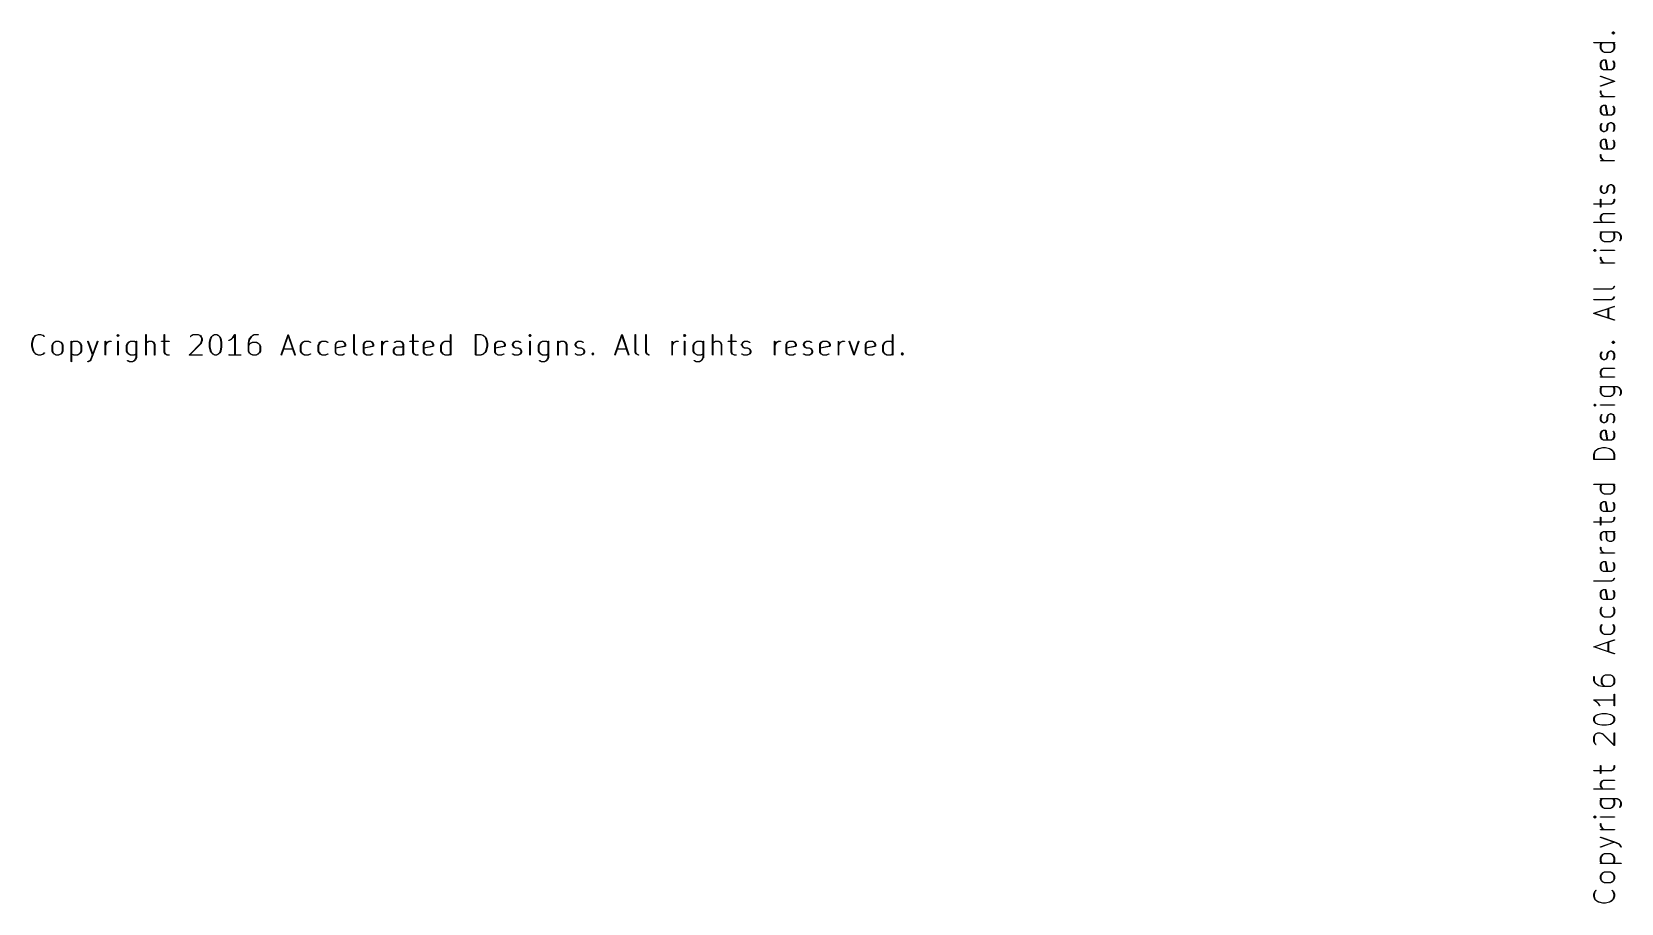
# Model space of a CAD drawing. Extents: x 83 to 245, y -135 to -50.
# Drawn here: x 116.15 to 126.08, y -59.37 to -53.92 of the extents above.
import ezdxf

# ---------------------------------------------------------------- set-up
doc = ezdxf.new("R2010")
doc.units = 0
doc.header["$MEASUREMENT"] = 0
doc.layers.add('BLACK', color=7, linetype='CONTINUOUS')

msp = doc.modelspace()

# ---------------------------------------------------------------- linework, layer by layer
at = {"layer": 'BLACK', "linetype": 'CONTINUOUS'}
for p, q in [((126.028, -53.9232), (126.028, -53.9231)), ((126.028, -53.9231), (126.028, -53.9231)), ((126.028, -53.9231), (126.029, -53.9231)), ((126.028, -53.9233), (126.028, -53.9232)), ((126.028, -53.9234), (126.028, -53.9233)), ((126.028, -53.9233), (126.028, -53.9233)), ((126.028, -53.9235), (126.028, -53.9234)), ((126.028, -53.9234), (126.028, -53.9234)), ((126.028, -53.9236), (126.028, -53.9235)), ((126.028, -53.9235), (126.028, -53.9235)), ((126.028, -53.9237), (126.028, -53.9236)), ((126.028, -53.9238), (126.028, -53.9237)), ((126.028, -53.9237), (126.028, -53.9237)), ((126.028, -53.9239), (126.028, -53.9238)), ((126.028, -53.9238), (126.028, -53.9238)), ((126.028, -53.924), (126.028, -53.9239)), ((126.028, -53.9239), (126.028, -53.9239)), ((126.028, -53.9241), (126.028, -53.924)), ((126.029, -53.9241), (126.028, -53.9241)), ((126.028, -53.9241), (126.028, -53.9241)), ((126.029, -53.9229), (126.035, -53.9168)), ((126.029, -53.923), (126.029, -53.9229)), ((126.029, -53.9231), (126.029, -53.923)), ((126.029, -53.923), (126.029, -53.923)), ((126.029, -53.9242), (126.029, -53.9241)), ((126.029, -53.9243), (126.029, -53.9242)), ((126.029, -53.9242), (126.029, -53.9242)), ((126.035, -53.9303), (126.029, -53.9243)), ((126.035, -53.919), (126.032, -53.9226)), ((126.032, -53.9226), (126.039, -53.9226)), ((126.032, -53.9246), (126.035, -53.9282)), ((126.039, -53.9246), (126.032, -53.9246)), ((126.035, -53.9167), (126.035, -53.9166)), ((126.035, -53.9166), (126.035, -53.9166)), ((126.035, -53.9166), (126.035, -53.9166)), ((126.035, -53.9166), (126.035, -53.9166)), ((126.035, -53.9166), (126.035, -53.9166)), ((126.035, -53.9166), (126.035, -53.9166)), ((126.035, -53.9166), (126.035, -53.9166)), ((126.035, -53.9166), (126.036, -53.9166)), ((126.035, -53.9168), (126.035, -53.9167)), ((126.035, -53.9167), (126.035, -53.9167)), ((126.035, -53.9168), (126.035, -53.9168)), ((126.039, -53.9226), (126.035, -53.919)), ((126.035, -53.9282), (126.039, -53.9246)), ((126.035, -53.9304), (126.035, -53.9303)), ((126.035, -53.9305), (126.035, -53.9304)), ((126.035, -53.9306), (126.035, -53.9305)), ((126.035, -53.9305), (126.035, -53.9305)), ((126.035, -53.9305), (126.035, -53.9305)), ((126.036, -53.9306), (126.035, -53.9306)), ((126.035, -53.9306), (126.035, -53.9306)), ((126.035, -53.9306), (126.035, -53.9306)), ((126.035, -53.9306), (126.035, -53.9306)), ((126.035, -53.9306), (126.035, -53.9306)), ((126.035, -53.9306), (126.035, -53.9306)), ((126.036, -53.9166), (126.036, -53.9166)), ((126.036, -53.9166), (126.036, -53.9166)), ((126.036, -53.9166), (126.036, -53.9166)), ((126.036, -53.9166), (126.036, -53.9167)), ((126.036, -53.9167), (126.036, -53.9167)), ((126.036, -53.9167), (126.036, -53.9168)), ((126.036, -53.9168), (126.036, -53.9168)), ((126.036, -53.9168), (126.042, -53.9229)), ((126.042, -53.9243), (126.036, -53.9303)), ((126.036, -53.9303), (126.036, -53.9304)), ((126.036, -53.9304), (126.036, -53.9305)), ((126.036, -53.9305), (126.036, -53.9305)), ((126.036, -53.9305), (126.036, -53.9305)), ((126.036, -53.9305), (126.036, -53.9306)), ((126.036, -53.9306), (126.036, -53.9306)), ((126.036, -53.9306), (126.036, -53.9306)), ((126.042, -53.9229), (126.042, -53.923)), ((126.042, -53.923), (126.042, -53.923)), ((126.042, -53.923), (126.042, -53.9231)), ((126.042, -53.9231), (126.042, -53.9231)), ((126.042, -53.9231), (126.042, -53.9231)), ((126.042, -53.9231), (126.042, -53.9232)), ((126.042, -53.9232), (126.042, -53.9233)), ((126.042, -53.9233), (126.042, -53.9233)), ((126.042, -53.9233), (126.042, -53.9234)), ((126.042, -53.9234), (126.042, -53.9234)), ((126.042, -53.9234), (126.042, -53.9235)), ((126.042, -53.9235), (126.042, -53.9235)), ((126.042, -53.9235), (126.042, -53.9236)), ((126.042, -53.9236), (126.042, -53.9237)), ((126.042, -53.9237), (126.042, -53.9237)), ((126.042, -53.9237), (126.042, -53.9238)), ((126.042, -53.9238), (126.042, -53.9238)), ((126.042, -53.9238), (126.042, -53.9239)), ((126.042, -53.9239), (126.042, -53.9239)), ((126.042, -53.9239), (126.042, -53.924)), ((126.042, -53.924), (126.042, -53.9241)), ((126.042, -53.9241), (126.042, -53.9241)), ((126.042, -53.9241), (126.042, -53.9241)), ((126.042, -53.9241), (126.042, -53.9242)), ((126.042, -53.9242), (126.042, -53.9242)), ((126.042, -53.9242), (126.042, -53.9243)), ((125.913, -53.9839), (125.914, -53.9836)), ((125.913, -53.9842), (125.913, -53.9839)), ((125.914, -53.9846), (125.913, -53.9842)), ((125.914, -53.9833), (125.914, -53.9831)), ((125.914, -53.9831), (125.914, -53.9831)), ((125.914, -53.9831), (126.041, -53.9831)), ((125.914, -53.9836), (125.914, -53.9833)), ((125.914, -53.9848), (125.914, -53.9846)), ((125.914, -53.985), (125.914, -53.9848)), ((125.914, -53.9851), (125.914, -53.985)), ((125.961, -53.9851), (125.914, -53.9851)), ((125.956, -53.9957), (125.961, -53.9851)), ((125.956, -53.9958), (125.956, -53.9957)), ((125.956, -53.9959), (125.956, -53.9958)), ((125.956, -53.9958), (125.956, -53.9958)), ((125.956, -53.9961), (125.956, -53.9959)), ((125.956, -53.9962), (125.956, -53.9961)), ((125.956, -53.9961), (125.956, -53.9961)), ((125.956, -54.0204), (125.956, -53.9962)), ((125.956, -54.0205), (125.956, -54.0204)), ((125.956, -54.0204), (125.956, -54.0204)), ((125.956, -54.0206), (125.956, -54.0205)), ((125.956, -54.0207), (125.956, -54.0206)), ((125.956, -54.0208), (125.956, -54.0207)), ((125.962, -54.0329), (125.956, -54.0208)), ((125.956, -54.0208), (125.956, -54.0208)), ((125.963, -53.9851), (125.958, -53.9964)), ((125.958, -53.9964), (125.958, -54.0201)), ((125.958, -54.0201), (125.964, -54.0319)), ((125.962, -54.033), (125.962, -54.0329)), ((125.962, -54.0329), (125.962, -54.0329)), ((125.962, -54.0329), (125.962, -54.0329)), ((125.962, -54.0329), (125.962, -54.0329)), ((125.962, -54.0332), (125.962, -54.033)), ((125.968, -54.0392), (125.962, -54.0332)), ((126.035, -53.9851), (125.963, -53.9851)), ((125.964, -54.0319), (125.969, -54.0377)), ((125.968, -54.0393), (125.968, -54.0392)), ((125.968, -54.0394), (125.968, -54.0393)), ((125.981, -54.0454), (125.968, -54.0394)), ((125.969, -54.0377), (125.981, -54.0435)), ((125.981, -54.0435), (126.017, -54.0435)), ((125.981, -54.0455), (125.981, -54.0454)), ((126.017, -54.0455), (125.981, -54.0455)), ((125.981, -54.0455), (125.981, -54.0455)), ((125.981, -54.0455), (125.981, -54.0455)), ((125.981, -54.0455), (125.981, -54.0455)), ((125.981, -54.0455), (125.981, -54.0455)), ((125.981, -54.0455), (125.981, -54.0455)), ((126.017, -54.0435), (126.029, -54.0377)), ((126.018, -54.0455), (126.017, -54.0455)), ((126.017, -54.0455), (126.017, -54.0455)), ((126.017, -54.0455), (126.017, -54.0455)), ((126.017, -54.0455), (126.017, -54.0455)), ((126.03, -54.0394), (126.018, -54.0454)), ((126.018, -54.0454), (126.018, -54.0455)), ((126.018, -54.0455), (126.018, -54.0455)), ((126.029, -54.0377), (126.035, -54.0319)), ((126.036, -54.0332), (126.03, -54.0392)), ((126.03, -54.0392), (126.03, -54.0393)), ((126.03, -54.0393), (126.03, -54.0394)), ((126.04, -53.9964), (126.035, -53.9851)), ((126.035, -54.0319), (126.04, -54.0201)), ((126.042, -54.0208), (126.036, -54.0329)), ((126.036, -54.0329), (126.036, -54.033)), ((126.036, -54.033), (126.036, -54.0332)), ((126.041, -53.9851), (126.037, -53.9851)), ((126.037, -53.9851), (126.042, -53.9957)), ((126.04, -54.0201), (126.04, -53.9964)), ((126.041, -53.9831), (126.042, -53.9831)), ((126.042, -53.985), (126.041, -53.9851)), ((126.042, -53.9831), (126.042, -53.9833)), ((126.042, -53.9833), (126.042, -53.9836)), ((126.042, -53.9836), (126.042, -53.9839)), ((126.042, -53.9839), (126.042, -53.9842)), ((126.042, -53.9842), (126.042, -53.9846)), ((126.042, -53.9846), (126.042, -53.9848)), ((126.042, -53.9848), (126.042, -53.985)), ((126.042, -53.9957), (126.042, -53.9958)), ((126.042, -53.9958), (126.042, -53.9958)), ((126.042, -53.9958), (126.042, -53.9959)), ((126.042, -53.9959), (126.042, -53.9961)), ((126.042, -53.9961), (126.042, -53.9961)), ((126.042, -53.9961), (126.042, -53.9962)), ((126.042, -53.9962), (126.042, -54.0204)), ((126.042, -54.0204), (126.042, -54.0204)), ((126.042, -54.0204), (126.042, -54.0205)), ((126.042, -54.0205), (126.042, -54.0206)), ((126.042, -54.0206), (126.042, -54.0207)), ((126.042, -54.0207), (126.042, -54.0208)), ((126.042, -54.0208), (126.042, -54.0208)), ((125.956, -54.1106), (125.962, -54.0985)), ((125.956, -54.1107), (125.956, -54.1106)), ((125.956, -54.1108), (125.956, -54.1107)), ((125.956, -54.1107), (125.956, -54.1107)), ((125.956, -54.111), (125.956, -54.1108)), ((125.956, -54.1111), (125.956, -54.111)), ((125.956, -54.111), (125.956, -54.111)), ((125.956, -54.1353), (125.956, -54.1111)), ((125.956, -54.1354), (125.956, -54.1353)), ((125.956, -54.1353), (125.956, -54.1353)), ((125.956, -54.1355), (125.956, -54.1354)), ((125.956, -54.1356), (125.956, -54.1355)), ((125.956, -54.1357), (125.956, -54.1356)), ((125.962, -54.1478), (125.956, -54.1357)), ((125.956, -54.1357), (125.956, -54.1357)), ((125.964, -54.0997), (125.958, -54.1113)), ((125.958, -54.1113), (125.958, -54.135)), ((125.958, -54.135), (125.964, -54.1466)), ((125.962, -54.0981), (125.974, -54.092)), ((125.962, -54.0982), (125.962, -54.0981)), ((125.962, -54.0983), (125.962, -54.0982)), ((125.962, -54.0984), (125.962, -54.0983)), ((125.962, -54.0983), (125.962, -54.0983)), ((125.962, -54.0983), (125.962, -54.0983)), ((125.962, -54.0985), (125.962, -54.0984)), ((125.962, -54.1479), (125.962, -54.1478)), ((125.962, -54.148), (125.962, -54.1479)), ((125.962, -54.1481), (125.962, -54.148)), ((125.962, -54.1482), (125.962, -54.1481)), ((125.962, -54.1481), (125.962, -54.1481)), ((125.962, -54.1483), (125.962, -54.1482)), ((125.974, -54.1543), (125.962, -54.1483)), ((125.975, -54.0939), (125.964, -54.0997)), ((125.964, -54.1466), (125.975, -54.1524)), ((125.974, -54.092), (125.975, -54.092)), ((125.975, -54.1543), (125.974, -54.1543)), ((125.975, -54.092), (125.975, -54.0919)), ((125.975, -54.0919), (125.975, -54.0919)), ((125.975, -54.0919), (125.975, -54.0919)), ((125.975, -54.0919), (125.987, -54.0919)), ((125.975, -54.092), (125.975, -54.092)), ((125.975, -54.092), (125.975, -54.092)), ((125.986, -54.0939), (125.975, -54.0939)), ((125.975, -54.1524), (125.998, -54.1524)), ((125.975, -54.1544), (125.975, -54.1543)), ((125.975, -54.1543), (125.975, -54.1543)), ((125.975, -54.1544), (125.975, -54.1544)), ((125.975, -54.1544), (125.975, -54.1544)), ((126.023, -54.1544), (125.975, -54.1544)), ((125.975, -54.1544), (125.975, -54.1544)), ((125.998, -54.1524), (125.986, -54.0939)), ((125.987, -54.0919), (125.987, -54.092)), ((125.987, -54.092), (125.987, -54.092)), ((125.987, -54.092), (125.987, -54.092)), ((125.987, -54.092), (125.987, -54.092)), ((125.987, -54.092), (125.988, -54.0921)), ((125.988, -54.0921), (125.988, -54.0921)), ((125.988, -54.0921), (125.988, -54.0922)), ((125.988, -54.0922), (125.988, -54.0922)), ((125.988, -54.0922), (125.988, -54.0923)), ((125.988, -54.0923), (125.988, -54.0924)), ((125.988, -54.0924), (125.988, -54.0924)), ((125.988, -54.0924), (125.988, -54.0924)), ((125.988, -54.0924), (125.988, -54.0926)), ((125.988, -54.0926), (125.988, -54.0927)), ((125.988, -54.0927), (126, -54.1524)), ((126, -54.1524), (126.023, -54.1524)), ((126.023, -54.1524), (126.035, -54.1466)), ((126.024, -54.1544), (126.023, -54.1544)), ((126.023, -54.1544), (126.023, -54.1544)), ((126.023, -54.1544), (126.023, -54.1544)), ((126.036, -54.1483), (126.024, -54.1543)), ((126.024, -54.1543), (126.024, -54.1543)), ((126.024, -54.1543), (126.024, -54.1543)), ((126.024, -54.1543), (126.024, -54.1544)), ((126.034, -54.0987), (126.035, -54.0984)), ((126.034, -54.0991), (126.034, -54.0987)), ((126.035, -54.0994), (126.034, -54.0991)), ((126.035, -54.0982), (126.035, -54.098)), ((126.035, -54.098), (126.035, -54.098)), ((126.035, -54.098), (126.036, -54.0981)), ((126.035, -54.0984), (126.035, -54.0982)), ((126.04, -54.1113), (126.035, -54.0994)), ((126.035, -54.1466), (126.04, -54.135)), ((126.036, -54.0981), (126.036, -54.0983)), ((126.036, -54.0983), (126.036, -54.0985)), ((126.036, -54.0985), (126.042, -54.1106)), ((126.042, -54.1357), (126.036, -54.1478)), ((126.036, -54.1478), (126.036, -54.1479)), ((126.036, -54.1479), (126.036, -54.148)), ((126.036, -54.148), (126.036, -54.1481)), ((126.036, -54.1481), (126.036, -54.1481)), ((126.036, -54.1481), (126.036, -54.1482)), ((126.036, -54.1482), (126.036, -54.1483)), ((126.04, -54.135), (126.04, -54.1113)), ((126.042, -54.1106), (126.042, -54.1107)), ((126.042, -54.1107), (126.042, -54.1107)), ((126.042, -54.1107), (126.042, -54.1108)), ((126.042, -54.1108), (126.042, -54.111)), ((126.042, -54.111), (126.042, -54.111)), ((126.042, -54.111), (126.042, -54.1111)), ((126.042, -54.1111), (126.042, -54.1353)), ((126.042, -54.1353), (126.042, -54.1353)), ((126.042, -54.1353), (126.042, -54.1354)), ((126.042, -54.1354), (126.042, -54.1355)), ((126.042, -54.1355), (126.042, -54.1356)), ((126.042, -54.1356), (126.042, -54.1357)), ((126.042, -54.1357), (126.042, -54.1357)), ((125.956, -54.1948), (125.957, -54.1947)), ((125.956, -54.195), (125.956, -54.1948)), ((125.956, -54.1952), (125.956, -54.195)), ((125.956, -54.1956), (125.956, -54.1952)), ((125.956, -54.1959), (125.956, -54.1956)), ((125.956, -54.1962), (125.956, -54.1959)), ((125.956, -54.1965), (125.956, -54.1962)), ((125.956, -54.1967), (125.956, -54.1965)), ((126.038, -54.226), (125.956, -54.1967)), ((125.956, -54.2553), (126.038, -54.226)), ((125.956, -54.2554), (125.956, -54.2553)), ((125.956, -54.2557), (125.956, -54.2554)), ((125.956, -54.256), (125.956, -54.2557)), ((125.956, -54.2564), (125.956, -54.256)), ((125.956, -54.2567), (125.956, -54.2564)), ((125.956, -54.257), (125.956, -54.2567)), ((125.956, -54.2572), (125.956, -54.257)), ((125.957, -54.2572), (125.956, -54.2572)), ((125.957, -54.1947), (125.957, -54.1948)), ((125.957, -54.1948), (126.042, -54.225)), ((126.042, -54.2269), (125.957, -54.2572)), ((125.957, -54.2572), (125.957, -54.2572)), ((126.042, -54.225), (126.042, -54.225)), ((126.042, -54.225), (126.042, -54.225)), ((126.042, -54.225), (126.042, -54.2251)), ((126.042, -54.2251), (126.042, -54.2252)), ((126.042, -54.2252), (126.042, -54.2252)), ((126.042, -54.2252), (126.042, -54.2252)), ((126.042, -54.2252), (126.042, -54.2253)), ((126.042, -54.2253), (126.042, -54.2255)), ((126.042, -54.2255), (126.042, -54.2255)), ((126.042, -54.2255), (126.042, -54.2255)), ((126.042, -54.2255), (126.042, -54.2257)), ((126.042, -54.2257), (126.042, -54.2258)), ((126.042, -54.2258), (126.042, -54.2258)), ((126.042, -54.2258), (126.042, -54.2258)), ((126.042, -54.2258), (126.042, -54.226)), ((126.042, -54.226), (126.042, -54.2261)), ((126.042, -54.2261), (126.042, -54.2262)), ((126.042, -54.2262), (126.042, -54.2262)), ((126.042, -54.2262), (126.042, -54.2263)), ((126.042, -54.2263), (126.042, -54.2265)), ((126.042, -54.2265), (126.042, -54.2265)), ((126.042, -54.2265), (126.042, -54.2265)), ((126.042, -54.2265), (126.042, -54.2266)), ((126.042, -54.2266), (126.042, -54.2267)), ((126.042, -54.2267), (126.042, -54.2267)), ((126.042, -54.2267), (126.042, -54.2267)), ((126.042, -54.2267), (126.042, -54.2268)), ((126.042, -54.2268), (126.042, -54.2269)), ((126.042, -54.2269), (126.042, -54.2269)), ((126.042, -54.2269), (126.042, -54.2269)), ((125.956, -54.2856), (125.957, -54.2855)), ((125.956, -54.2858), (125.956, -54.2856)), ((125.956, -54.2861), (125.956, -54.2858)), ((125.956, -54.2865), (125.956, -54.2861)), ((125.956, -54.2985), (125.956, -54.2865)), ((125.956, -54.2986), (125.956, -54.2985)), ((125.956, -54.2987), (125.956, -54.2986)), ((125.956, -54.2988), (125.956, -54.2987)), ((125.956, -54.2989), (125.956, -54.2988)), ((125.956, -54.299), (125.956, -54.2989)), ((125.956, -54.2989), (125.956, -54.2989)), ((125.962, -54.3111), (125.956, -54.299)), ((125.956, -54.3218), (125.957, -54.3217)), ((125.956, -54.322), (125.956, -54.3218)), ((125.956, -54.3222), (125.956, -54.322)), ((125.956, -54.3226), (125.956, -54.3222)), ((125.956, -54.3229), (125.956, -54.3226)), ((125.956, -54.3232), (125.956, -54.3229)), ((125.956, -54.3235), (125.956, -54.3232)), ((125.956, -54.3237), (125.956, -54.3235)), ((125.957, -54.3237), (125.956, -54.3237)), ((125.957, -54.2855), (125.957, -54.2855)), ((125.957, -54.2855), (125.957, -54.2856)), ((125.957, -54.2856), (125.958, -54.2858)), ((125.957, -54.3217), (125.977, -54.3217)), ((126.041, -54.3237), (125.957, -54.3237)), ((125.958, -54.2858), (125.958, -54.2861)), ((125.958, -54.2861), (125.958, -54.2865)), ((125.958, -54.2865), (125.958, -54.2983)), ((125.958, -54.2983), (125.964, -54.31)), ((125.962, -54.3112), (125.962, -54.3111)), ((125.962, -54.3111), (125.962, -54.3111)), ((125.962, -54.3111), (125.962, -54.3111)), ((125.962, -54.3111), (125.962, -54.3111)), ((125.962, -54.3113), (125.962, -54.3112)), ((125.968, -54.3174), (125.962, -54.3113)), ((125.964, -54.31), (125.969, -54.3159)), ((125.968, -54.3175), (125.968, -54.3174)), ((125.968, -54.3176), (125.968, -54.3175)), ((125.977, -54.3217), (125.968, -54.3176)), ((125.969, -54.3159), (125.981, -54.3217)), ((125.981, -54.3217), (126.041, -54.3217)), ((126.041, -54.3217), (126.042, -54.3218)), ((126.042, -54.3237), (126.041, -54.3237)), ((126.042, -54.3218), (126.042, -54.322)), ((126.042, -54.322), (126.042, -54.3222)), ((126.042, -54.3222), (126.042, -54.3226)), ((126.042, -54.3226), (126.042, -54.3229)), ((126.042, -54.3229), (126.042, -54.3232)), ((126.042, -54.3232), (126.042, -54.3235)), ((126.042, -54.3235), (126.042, -54.3237)), ((125.956, -54.3949), (125.962, -54.3828)), ((125.956, -54.395), (125.956, -54.3949)), ((125.956, -54.3949), (125.956, -54.3949)), ((125.956, -54.3951), (125.956, -54.395)), ((125.956, -54.3952), (125.956, -54.3951)), ((125.956, -54.3953), (125.956, -54.3952)), ((125.956, -54.4195), (125.956, -54.3953)), ((125.956, -54.3953), (125.956, -54.3953)), ((125.956, -54.4196), (125.956, -54.4195)), ((125.956, -54.4197), (125.956, -54.4196)), ((125.956, -54.4196), (125.956, -54.4196)), ((125.956, -54.4198), (125.956, -54.4197)), ((125.956, -54.4199), (125.956, -54.4198)), ((125.962, -54.432), (125.956, -54.4199)), ((125.956, -54.4199), (125.956, -54.4199)), ((125.964, -54.384), (125.958, -54.3955)), ((125.958, -54.3955), (125.958, -54.4193)), ((125.958, -54.4193), (125.964, -54.4308)), ((125.962, -54.3823), (125.974, -54.3763)), ((125.962, -54.3824), (125.962, -54.3823)), ((125.962, -54.3825), (125.962, -54.3824)), ((125.962, -54.3827), (125.962, -54.3825)), ((125.962, -54.3825), (125.962, -54.3825)), ((125.962, -54.3825), (125.962, -54.3825)), ((125.962, -54.3828), (125.962, -54.3827)), ((125.962, -54.4321), (125.962, -54.432)), ((125.962, -54.4323), (125.962, -54.4321)), ((125.962, -54.4324), (125.962, -54.4323)), ((125.962, -54.4323), (125.962, -54.4323)), ((125.962, -54.4323), (125.962, -54.4323)), ((125.962, -54.4325), (125.962, -54.4324)), ((125.974, -54.4385), (125.962, -54.4325)), ((125.975, -54.3782), (125.964, -54.384)), ((125.964, -54.4308), (125.975, -54.4366)), ((125.974, -54.3763), (125.975, -54.3763)), ((125.975, -54.4386), (125.974, -54.4385)), ((125.975, -54.3763), (125.975, -54.3762)), ((125.975, -54.3762), (125.975, -54.3762)), ((125.975, -54.3762), (125.975, -54.3762)), ((125.975, -54.3762), (125.975, -54.3762)), ((125.975, -54.3762), (125.975, -54.3762)), ((125.975, -54.3762), (125.987, -54.3762)), ((125.986, -54.3782), (125.975, -54.3782)), ((125.975, -54.4366), (125.998, -54.4366)), ((125.975, -54.4386), (125.975, -54.4386)), ((125.975, -54.4386), (125.975, -54.4386)), ((125.975, -54.4386), (125.975, -54.4386)), ((125.975, -54.4386), (125.975, -54.4386)), ((126.023, -54.4386), (125.975, -54.4386)), ((125.975, -54.4386), (125.975, -54.4386)), ((125.998, -54.4366), (125.986, -54.3782)), ((125.987, -54.3762), (125.987, -54.3762)), ((125.987, -54.3762), (125.987, -54.3762)), ((125.987, -54.3762), (125.987, -54.3762)), ((125.987, -54.3762), (125.987, -54.3762)), ((125.987, -54.3762), (125.988, -54.3763)), ((125.988, -54.3763), (125.988, -54.3764)), ((125.988, -54.3764), (125.988, -54.3764)), ((125.988, -54.3764), (125.988, -54.3764)), ((125.988, -54.3764), (125.988, -54.3765)), ((125.988, -54.3765), (125.988, -54.3766)), ((125.988, -54.3766), (125.988, -54.3767)), ((125.988, -54.3767), (125.988, -54.3767)), ((125.988, -54.3767), (125.988, -54.3768)), ((125.988, -54.3768), (125.988, -54.377)), ((125.988, -54.377), (126, -54.4366)), ((126, -54.4366), (126.023, -54.4366)), ((126.023, -54.4366), (126.035, -54.4308)), ((126.024, -54.4386), (126.023, -54.4386)), ((126.023, -54.4386), (126.023, -54.4386)), ((126.023, -54.4386), (126.023, -54.4386)), ((126.036, -54.4325), (126.024, -54.4385)), ((126.024, -54.4385), (126.024, -54.4386)), ((126.024, -54.4386), (126.024, -54.4386)), ((126.024, -54.4386), (126.024, -54.4386)), ((126.034, -54.383), (126.035, -54.3827)), ((126.034, -54.3833), (126.034, -54.383)), ((126.035, -54.3837), (126.034, -54.3833)), ((126.035, -54.3823), (126.035, -54.3822)), ((126.035, -54.3822), (126.036, -54.3823)), ((126.035, -54.3824), (126.035, -54.3823)), ((126.035, -54.3827), (126.035, -54.3824)), ((126.04, -54.3955), (126.035, -54.3837)), ((126.035, -54.4308), (126.04, -54.4193)), ((126.036, -54.3823), (126.036, -54.3825)), ((126.036, -54.3825), (126.036, -54.3828)), ((126.036, -54.3828), (126.042, -54.3949)), ((126.042, -54.4199), (126.036, -54.432)), ((126.036, -54.432), (126.036, -54.4322)), ((126.036, -54.4322), (126.036, -54.4323)), ((126.036, -54.4323), (126.036, -54.4323)), ((126.036, -54.4323), (126.036, -54.4323)), ((126.036, -54.4323), (126.036, -54.4324)), ((126.036, -54.4324), (126.036, -54.4325)), ((126.04, -54.4193), (126.04, -54.3955)), ((126.042, -54.3949), (126.042, -54.3949)), ((126.042, -54.3949), (126.042, -54.395)), ((126.042, -54.395), (126.042, -54.3951)), ((126.042, -54.3951), (126.042, -54.3952)), ((126.042, -54.3952), (126.042, -54.3953)), ((126.042, -54.3953), (126.042, -54.3953)), ((126.042, -54.3953), (126.042, -54.4195)), ((126.042, -54.4195), (126.042, -54.4196)), ((126.042, -54.4196), (126.042, -54.4196)), ((126.042, -54.4196), (126.042, -54.4197)), ((126.042, -54.4197), (126.042, -54.4198)), ((126.042, -54.4198), (126.042, -54.4199)), ((126.042, -54.4199), (126.042, -54.4199)), ((125.956, -54.5037), (125.962, -54.4916)), ((125.956, -54.5038), (125.956, -54.5037)), ((125.956, -54.5039), (125.956, -54.5038)), ((125.956, -54.5038), (125.956, -54.5038)), ((125.956, -54.5041), (125.956, -54.5039)), ((125.956, -54.5042), (125.956, -54.5041)), ((125.956, -54.5041), (125.956, -54.5041)), ((125.956, -54.5223), (125.956, -54.5042)), ((125.956, -54.5224), (125.956, -54.5223)), ((125.956, -54.5225), (125.956, -54.5224)), ((125.956, -54.5224), (125.956, -54.5224)), ((125.956, -54.5227), (125.956, -54.5225)), ((125.956, -54.5228), (125.956, -54.5227)), ((125.956, -54.5227), (125.956, -54.5227)), ((125.962, -54.5349), (125.956, -54.5228)), ((125.964, -54.4925), (125.958, -54.5044)), ((125.958, -54.5044), (125.958, -54.5221)), ((125.958, -54.5221), (125.964, -54.5337)), ((125.962, -54.4912), (125.963, -54.4911)), ((125.962, -54.4913), (125.962, -54.4912)), ((125.962, -54.4916), (125.962, -54.4913)), ((125.962, -54.535), (125.962, -54.5349)), ((125.962, -54.5351), (125.962, -54.535)), ((125.962, -54.5352), (125.962, -54.5351)), ((125.962, -54.5351), (125.962, -54.5351)), ((125.962, -54.5351), (125.962, -54.5351)), ((125.962, -54.5353), (125.962, -54.5352)), ((125.974, -54.5413), (125.962, -54.5353)), ((125.963, -54.4911), (125.963, -54.4911)), ((125.963, -54.4911), (125.963, -54.4913)), ((125.963, -54.4913), (125.964, -54.4915)), ((125.964, -54.4915), (125.964, -54.4918)), ((125.964, -54.4918), (125.964, -54.4922)), ((125.964, -54.4922), (125.964, -54.4925)), ((125.964, -54.5337), (125.975, -54.5395)), ((125.975, -54.5414), (125.974, -54.5413)), ((125.975, -54.5395), (125.981, -54.5395)), ((125.975, -54.5415), (125.975, -54.5414)), ((125.975, -54.5414), (125.975, -54.5414)), ((125.975, -54.5414), (125.975, -54.5414)), ((125.975, -54.5414), (125.975, -54.5414)), ((125.975, -54.5414), (125.975, -54.5414)), ((125.981, -54.5415), (125.975, -54.5415)), ((125.981, -54.5395), (125.992, -54.5337)), ((125.994, -54.5353), (125.981, -54.5413)), ((125.981, -54.5413), (125.981, -54.5414)), ((125.981, -54.5414), (125.981, -54.5414)), ((125.981, -54.5414), (125.981, -54.5414)), ((125.981, -54.5414), (125.981, -54.5414)), ((125.981, -54.5414), (125.981, -54.5414)), ((125.981, -54.5414), (125.981, -54.5415)), ((125.992, -54.5337), (125.998, -54.5221)), ((126, -54.5228), (125.994, -54.5349)), ((125.994, -54.5349), (125.994, -54.535)), ((125.994, -54.535), (125.994, -54.5351)), ((125.994, -54.5351), (125.994, -54.5351)), ((125.994, -54.5351), (125.994, -54.5351)), ((125.994, -54.5351), (125.994, -54.5352)), ((125.994, -54.5352), (125.994, -54.5353)), ((125.998, -54.5037), (126.004, -54.4916)), ((125.998, -54.5038), (125.998, -54.5037)), ((125.998, -54.5039), (125.998, -54.5038)), ((125.998, -54.5038), (125.998, -54.5038)), ((125.998, -54.5041), (125.998, -54.5039)), ((125.998, -54.5042), (125.998, -54.5041)), ((125.998, -54.5041), (125.998, -54.5041)), ((125.998, -54.5221), (125.998, -54.5042)), ((126.006, -54.4928), (126, -54.5044)), ((126, -54.5044), (126, -54.5223)), ((126, -54.5223), (126, -54.5224)), ((126, -54.5224), (126, -54.5224)), ((126, -54.5224), (126, -54.5225)), ((126, -54.5225), (126, -54.5227)), ((126, -54.5227), (126, -54.5227)), ((126, -54.5227), (126, -54.5228)), ((126.004, -54.4914), (126.004, -54.4913)), ((126.004, -54.4913), (126.005, -54.4913)), ((126.004, -54.4915), (126.004, -54.4914)), ((126.004, -54.4914), (126.004, -54.4914)), ((126.004, -54.4916), (126.004, -54.4915)), ((126.005, -54.4912), (126.017, -54.4851)), ((126.005, -54.4913), (126.005, -54.4912)), ((126.017, -54.487), (126.006, -54.4928)), ((126.017, -54.4851), (126.017, -54.485)), ((126.017, -54.485), (126.017, -54.485)), ((126.017, -54.485), (126.017, -54.485)), ((126.017, -54.485), (126.023, -54.485)), ((126.017, -54.4851), (126.017, -54.4851)), ((126.017, -54.4851), (126.017, -54.4851)), ((126.017, -54.4851), (126.017, -54.4851)), ((126.023, -54.487), (126.017, -54.487)), ((126.023, -54.485), (126.023, -54.485)), ((126.023, -54.485), (126.024, -54.4851)), ((126.023, -54.485), (126.023, -54.485)), ((126.035, -54.4928), (126.023, -54.487)), ((126.024, -54.4851), (126.024, -54.4851)), ((126.024, -54.4851), (126.024, -54.4851)), ((126.024, -54.4851), (126.024, -54.4851)), ((126.024, -54.4851), (126.036, -54.4912)), ((126.034, -54.5403), (126.035, -54.54)), ((126.034, -54.5407), (126.034, -54.5403)), ((126.035, -54.541), (126.034, -54.5407)), ((126.04, -54.5044), (126.035, -54.4928)), ((126.035, -54.54), (126.04, -54.5281)), ((126.035, -54.5413), (126.035, -54.541)), ((126.035, -54.5414), (126.035, -54.5413)), ((126.036, -54.5414), (126.035, -54.5414)), ((126.035, -54.5414), (126.035, -54.5414)), ((126.036, -54.4912), (126.036, -54.4913)), ((126.036, -54.4913), (126.036, -54.4913)), ((126.036, -54.4913), (126.036, -54.4914)), ((126.036, -54.4914), (126.036, -54.4914)), ((126.036, -54.4914), (126.036, -54.4915)), ((126.036, -54.4915), (126.036, -54.4916)), ((126.036, -54.4916), (126.042, -54.5037)), ((126.042, -54.5288), (126.036, -54.5409)), ((126.036, -54.5409), (126.036, -54.5412)), ((126.036, -54.5412), (126.036, -54.5414)), ((126.04, -54.5281), (126.04, -54.5044)), ((126.042, -54.5037), (126.042, -54.5038)), ((126.042, -54.5038), (126.042, -54.5038)), ((126.042, -54.5038), (126.042, -54.5039)), ((126.042, -54.5039), (126.042, -54.5041)), ((126.042, -54.5041), (126.042, -54.5041)), ((126.042, -54.5041), (126.042, -54.5042)), ((126.042, -54.5042), (126.042, -54.5284)), ((126.042, -54.5284), (126.042, -54.5284)), ((126.042, -54.5284), (126.042, -54.5285)), ((126.042, -54.5285), (126.042, -54.5286)), ((126.042, -54.5286), (126.042, -54.5287)), ((126.042, -54.5287), (126.042, -54.5288)), ((126.042, -54.5288), (126.042, -54.5288)), ((125.956, -54.6065), (125.962, -54.5944)), ((125.956, -54.6066), (125.956, -54.6065)), ((125.956, -54.6067), (125.956, -54.6066)), ((125.956, -54.6066), (125.956, -54.6066)), ((125.956, -54.6069), (125.956, -54.6067)), ((125.956, -54.607), (125.956, -54.6069)), ((125.956, -54.6069), (125.956, -54.6069)), ((125.956, -54.6312), (125.956, -54.607)), ((125.956, -54.6313), (125.956, -54.6312)), ((125.956, -54.6312), (125.956, -54.6312)), ((125.956, -54.6314), (125.956, -54.6313)), ((125.956, -54.6315), (125.956, -54.6314)), ((125.956, -54.6316), (125.956, -54.6315)), ((125.962, -54.6437), (125.956, -54.6316)), ((125.956, -54.6316), (125.956, -54.6316)), ((125.964, -54.5956), (125.958, -54.6072)), ((125.958, -54.6072), (125.958, -54.6309)), ((125.958, -54.6309), (125.964, -54.6425)), ((125.962, -54.594), (125.974, -54.5879)), ((125.962, -54.5941), (125.962, -54.594)), ((125.962, -54.5942), (125.962, -54.5941)), ((125.962, -54.5943), (125.962, -54.5942)), ((125.962, -54.5942), (125.962, -54.5942)), ((125.962, -54.5942), (125.962, -54.5942)), ((125.962, -54.5944), (125.962, -54.5943)), ((125.962, -54.6438), (125.962, -54.6437)), ((125.962, -54.6439), (125.962, -54.6438)), ((125.962, -54.644), (125.962, -54.6439)), ((125.962, -54.6441), (125.962, -54.644)), ((125.962, -54.644), (125.962, -54.644)), ((125.962, -54.6442), (125.962, -54.6441)), ((125.974, -54.6502), (125.962, -54.6442)), ((125.975, -54.5898), (125.964, -54.5956)), ((125.964, -54.6425), (125.975, -54.6483)), ((125.974, -54.5879), (125.975, -54.5879)), ((125.975, -54.6502), (125.974, -54.6502)), ((125.975, -54.5879), (125.975, -54.5878)), ((125.975, -54.5878), (125.975, -54.5878)), ((125.975, -54.5878), (125.975, -54.5878)), ((125.975, -54.5878), (125.987, -54.5878)), ((125.975, -54.5879), (125.975, -54.5879)), ((125.975, -54.5879), (125.975, -54.5879)), ((125.986, -54.5898), (125.975, -54.5898)), ((125.975, -54.6483), (125.998, -54.6483)), ((125.975, -54.6503), (125.975, -54.6502)), ((125.975, -54.6502), (125.975, -54.6502)), ((125.975, -54.6503), (125.975, -54.6503)), ((125.975, -54.6503), (125.975, -54.6503)), ((126.023, -54.6503), (125.975, -54.6503)), ((125.975, -54.6503), (125.975, -54.6503)), ((125.998, -54.6483), (125.986, -54.5898)), ((125.987, -54.5878), (125.987, -54.5879)), ((125.987, -54.5879), (125.987, -54.5879)), ((125.987, -54.5879), (125.987, -54.5879)), ((125.987, -54.5879), (125.987, -54.5879)), ((125.987, -54.5879), (125.988, -54.588)), ((125.988, -54.588), (125.988, -54.5881)), ((125.988, -54.5881), (125.988, -54.5881)), ((125.988, -54.5881), (125.988, -54.5881)), ((125.988, -54.5881), (125.988, -54.5882)), ((125.988, -54.5882), (125.988, -54.5883)), ((125.988, -54.5883), (125.988, -54.5883)), ((125.988, -54.5883), (125.988, -54.5883)), ((125.988, -54.5883), (125.988, -54.5885)), ((125.988, -54.5885), (125.988, -54.5886)), ((125.988, -54.5886), (126, -54.6483)), ((126, -54.6483), (126.023, -54.6483)), ((126.023, -54.6483), (126.035, -54.6425)), ((126.024, -54.6503), (126.023, -54.6503)), ((126.023, -54.6503), (126.023, -54.6503)), ((126.023, -54.6503), (126.023, -54.6503)), ((126.036, -54.6442), (126.024, -54.6502)), ((126.024, -54.6502), (126.024, -54.6502)), ((126.024, -54.6502), (126.024, -54.6502)), ((126.024, -54.6502), (126.024, -54.6503)), ((126.034, -54.5946), (126.035, -54.5943)), ((126.034, -54.595), (126.034, -54.5946)), ((126.035, -54.5953), (126.034, -54.595)), ((126.035, -54.5941), (126.035, -54.5939)), ((126.035, -54.5939), (126.035, -54.5939)), ((126.035, -54.5939), (126.036, -54.594)), ((126.035, -54.5943), (126.035, -54.5941)), ((126.04, -54.6072), (126.035, -54.5953)), ((126.035, -54.6425), (126.04, -54.6309)), ((126.036, -54.594), (126.036, -54.5942)), ((126.036, -54.5942), (126.036, -54.5944)), ((126.036, -54.5944), (126.042, -54.6065)), ((126.042, -54.6316), (126.036, -54.6437)), ((126.036, -54.6437), (126.036, -54.6438)), ((126.036, -54.6438), (126.036, -54.6439)), ((126.036, -54.6439), (126.036, -54.644)), ((126.036, -54.644), (126.036, -54.644)), ((126.036, -54.644), (126.036, -54.6441)), ((126.036, -54.6441), (126.036, -54.6442)), ((126.04, -54.6309), (126.04, -54.6072)), ((126.042, -54.6065), (126.042, -54.6066)), ((126.042, -54.6066), (126.042, -54.6066)), ((126.042, -54.6066), (126.042, -54.6067)), ((126.042, -54.6067), (126.042, -54.6069)), ((126.042, -54.6069), (126.042, -54.6069)), ((126.042, -54.6069), (126.042, -54.607)), ((126.042, -54.607), (126.042, -54.6312)), ((126.042, -54.6312), (126.042, -54.6312)), ((126.042, -54.6312), (126.042, -54.6313)), ((126.042, -54.6313), (126.042, -54.6314)), ((126.042, -54.6314), (126.042, -54.6315)), ((126.042, -54.6315), (126.042, -54.6316)), ((126.042, -54.6316), (126.042, -54.6316)), ((125.956, -54.6847), (125.957, -54.6846)), ((125.956, -54.685), (125.956, -54.6847)), ((125.956, -54.6853), (125.956, -54.685)), ((125.956, -54.6856), (125.956, -54.6853)), ((125.956, -54.6977), (125.956, -54.6856)), ((125.956, -54.6978), (125.956, -54.6977)), ((125.956, -54.6977), (125.956, -54.6977)), ((125.956, -54.6979), (125.956, -54.6978)), ((125.956, -54.698), (125.956, -54.6979)), ((125.956, -54.6981), (125.956, -54.698)), ((125.962, -54.7102), (125.956, -54.6981)), ((125.956, -54.6981), (125.956, -54.6981)), ((125.956, -54.7211), (125.956, -54.7209)), ((125.956, -54.7209), (125.957, -54.7209)), ((125.956, -54.7214), (125.956, -54.7211)), ((125.956, -54.7217), (125.956, -54.7214)), ((125.956, -54.7221), (125.956, -54.7217)), ((125.956, -54.7224), (125.956, -54.7221)), ((125.956, -54.7226), (125.956, -54.7224)), ((125.956, -54.7228), (125.956, -54.7226)), ((125.957, -54.7229), (125.956, -54.7228)), ((125.957, -54.6846), (125.957, -54.6846)), ((125.957, -54.6846), (125.957, -54.6847)), ((125.957, -54.6847), (125.958, -54.685)), ((125.957, -54.7209), (125.977, -54.7209)), ((126.041, -54.7229), (125.957, -54.7229)), ((125.958, -54.685), (125.958, -54.6853)), ((125.958, -54.6853), (125.958, -54.6856)), ((125.958, -54.6856), (125.958, -54.6975)), ((125.958, -54.6975), (125.964, -54.7092)), ((125.962, -54.7103), (125.962, -54.7102)), ((125.962, -54.7102), (125.962, -54.7102)), ((125.962, -54.7102), (125.962, -54.7102)), ((125.962, -54.7102), (125.962, -54.7102)), ((125.962, -54.7105), (125.962, -54.7103)), ((125.968, -54.7165), (125.962, -54.7105)), ((125.964, -54.7092), (125.969, -54.715)), ((125.968, -54.7166), (125.968, -54.7165)), ((125.968, -54.7167), (125.968, -54.7166)), ((125.977, -54.7209), (125.968, -54.7167)), ((125.969, -54.715), (125.981, -54.7209)), ((125.981, -54.7209), (126.041, -54.7209)), ((126.041, -54.7209), (126.042, -54.7209)), ((126.042, -54.7228), (126.041, -54.7229)), ((126.042, -54.7209), (126.042, -54.7211)), ((126.042, -54.7211), (126.042, -54.7214)), ((126.042, -54.7214), (126.042, -54.7217)), ((126.042, -54.7217), (126.042, -54.7221)), ((126.042, -54.7221), (126.042, -54.7224)), ((126.042, -54.7224), (126.042, -54.7226)), ((126.042, -54.7226), (126.042, -54.7228)), ((125.956, -54.8908), (125.962, -54.8787)), ((125.956, -54.8909), (125.956, -54.8908)), ((125.956, -54.8908), (125.956, -54.8908)), ((125.956, -54.891), (125.956, -54.8909)), ((125.956, -54.8911), (125.956, -54.891)), ((125.956, -54.8912), (125.956, -54.8911)), ((125.956, -54.9094), (125.956, -54.8912)), ((125.956, -54.8912), (125.956, -54.8912)), ((125.956, -54.9095), (125.956, -54.9094)), ((125.956, -54.9094), (125.956, -54.9094)), ((125.956, -54.9096), (125.956, -54.9095)), ((125.956, -54.9097), (125.956, -54.9096)), ((125.956, -54.9098), (125.956, -54.9097)), ((125.962, -54.9219), (125.956, -54.9098)), ((125.956, -54.9098), (125.956, -54.9098)), ((125.964, -54.8796), (125.958, -54.8914)), ((125.958, -54.8914), (125.958, -54.9091)), ((125.958, -54.9091), (125.964, -54.9207)), ((125.962, -54.8782), (125.963, -54.8781)), ((125.962, -54.8784), (125.962, -54.8782)), ((125.962, -54.8787), (125.962, -54.8784)), ((125.962, -54.922), (125.962, -54.9219)), ((125.962, -54.9221), (125.962, -54.922)), ((125.962, -54.9222), (125.962, -54.9221)), ((125.962, -54.9223), (125.962, -54.9222)), ((125.962, -54.9222), (125.962, -54.9222)), ((125.974, -54.9284), (125.962, -54.9223)), ((125.962, -54.9223), (125.962, -54.9223)), ((125.963, -54.8781), (125.963, -54.8782)), ((125.963, -54.8782), (125.963, -54.8783)), ((125.963, -54.8783), (125.964, -54.8786)), ((125.964, -54.8786), (125.964, -54.8789)), ((125.964, -54.8789), (125.964, -54.8792)), ((125.964, -54.8792), (125.964, -54.8796)), ((125.964, -54.9207), (125.975, -54.9265)), ((125.975, -54.9284), (125.974, -54.9284)), ((125.975, -54.9265), (125.981, -54.9265)), ((125.975, -54.9285), (125.975, -54.9284)), ((125.975, -54.9284), (125.975, -54.9284)), ((125.981, -54.9285), (125.975, -54.9285)), ((125.975, -54.9285), (125.975, -54.9285)), ((125.975, -54.9285), (125.975, -54.9285)), ((125.975, -54.9285), (125.975, -54.9285)), ((125.981, -54.9265), (125.992, -54.9207)), ((125.994, -54.9223), (125.981, -54.9284)), ((125.981, -54.9284), (125.981, -54.9284)), ((125.981, -54.9284), (125.981, -54.9284)), ((125.981, -54.9284), (125.981, -54.9285)), ((125.981, -54.9285), (125.981, -54.9285)), ((125.981, -54.9285), (125.981, -54.9285)), ((125.981, -54.9285), (125.981, -54.9285)), ((125.992, -54.9207), (125.998, -54.9091)), ((126, -54.9098), (125.994, -54.9219)), ((125.994, -54.9219), (125.994, -54.922)), ((125.994, -54.922), (125.994, -54.9221)), ((125.994, -54.9221), (125.994, -54.9222)), ((125.994, -54.9222), (125.994, -54.9222)), ((125.994, -54.9222), (125.994, -54.9223)), ((125.994, -54.9223), (125.994, -54.9223)), ((125.998, -54.8908), (126.004, -54.8787)), ((125.998, -54.8909), (125.998, -54.8908)), ((125.998, -54.8908), (125.998, -54.8908)), ((125.998, -54.891), (125.998, -54.8909)), ((125.998, -54.8911), (125.998, -54.891)), ((125.998, -54.8912), (125.998, -54.8911)), ((125.998, -54.9091), (125.998, -54.8912)), ((125.998, -54.8912), (125.998, -54.8912)), ((126.006, -54.8799), (126, -54.8914)), ((126, -54.8914), (126, -54.9094)), ((126, -54.9094), (126, -54.9094)), ((126, -54.9094), (126, -54.9095)), ((126, -54.9095), (126, -54.9096)), ((126, -54.9096), (126, -54.9097)), ((126, -54.9097), (126, -54.9098)), ((126, -54.9098), (126, -54.9098)), ((126.004, -54.8784), (126.005, -54.8783)), ((126.004, -54.8786), (126.004, -54.8784)), ((126.004, -54.8784), (126.004, -54.8784)), ((126.004, -54.8784), (126.004, -54.8784)), ((126.004, -54.8787), (126.004, -54.8786)), ((126.005, -54.8782), (126.017, -54.8722)), ((126.005, -54.8783), (126.005, -54.8782)), ((126.017, -54.8741), (126.006, -54.8799)), ((126.017, -54.8722), (126.017, -54.8721)), ((126.017, -54.8721), (126.017, -54.8721)), ((126.017, -54.8721), (126.017, -54.8721)), ((126.017, -54.8721), (126.017, -54.8721)), ((126.017, -54.8721), (126.017, -54.8721)), ((126.017, -54.8721), (126.023, -54.8721)), ((126.017, -54.8722), (126.017, -54.8722)), ((126.023, -54.8741), (126.017, -54.8741)), ((126.023, -54.8721), (126.023, -54.8721)), ((126.023, -54.8721), (126.024, -54.8721)), ((126.023, -54.8721), (126.023, -54.8721)), ((126.035, -54.8799), (126.023, -54.8741)), ((126.024, -54.8721), (126.024, -54.8721)), ((126.024, -54.8721), (126.024, -54.8722)), ((126.024, -54.8722), (126.024, -54.8722)), ((126.024, -54.8722), (126.036, -54.8782)), ((126.034, -54.9274), (126.035, -54.9271)), ((126.034, -54.9277), (126.034, -54.9274)), ((126.035, -54.9281), (126.034, -54.9277)), ((126.04, -54.8914), (126.035, -54.8799)), ((126.035, -54.9271), (126.04, -54.9152)), ((126.035, -54.9283), (126.035, -54.9281)), ((126.035, -54.9285), (126.035, -54.9283)), ((126.036, -54.9284), (126.035, -54.9285)), ((126.035, -54.9285), (126.035, -54.9285)), ((126.036, -54.8782), (126.036, -54.8783)), ((126.036, -54.8783), (126.036, -54.8784)), ((126.036, -54.8784), (126.036, -54.8784)), ((126.036, -54.8784), (126.036, -54.8784)), ((126.036, -54.8784), (126.036, -54.8786)), ((126.036, -54.8786), (126.036, -54.8787)), ((126.036, -54.8787), (126.042, -54.8908)), ((126.042, -54.9159), (126.036, -54.9279)), ((126.036, -54.9279), (126.036, -54.9282)), ((126.036, -54.9282), (126.036, -54.9284)), ((126.04, -54.9152), (126.04, -54.8914)), ((126.042, -54.8908), (126.042, -54.8908)), ((126.042, -54.8908), (126.042, -54.8909)), ((126.042, -54.8909), (126.042, -54.891)), ((126.042, -54.891), (126.042, -54.8911)), ((126.042, -54.8911), (126.042, -54.8912)), ((126.042, -54.8912), (126.042, -54.8912)), ((126.042, -54.8912), (126.042, -54.9154)), ((126.042, -54.9154), (126.042, -54.9155)), ((126.042, -54.9155), (126.042, -54.9155)), ((126.042, -54.9155), (126.042, -54.9156)), ((126.042, -54.9156), (126.042, -54.9157)), ((126.042, -54.9157), (126.042, -54.9158)), ((126.042, -54.9158), (126.042, -54.9159)), ((125.913, -54.9938), (125.914, -54.9935)), ((125.913, -54.9942), (125.913, -54.9938)), ((125.914, -54.9945), (125.913, -54.9942)), ((125.914, -54.9931), (125.914, -54.993)), ((125.914, -54.993), (125.956, -54.993)), ((125.914, -54.9933), (125.914, -54.9931)), ((125.914, -54.9935), (125.914, -54.9933)), ((125.914, -54.9948), (125.914, -54.9945)), ((125.914, -54.995), (125.914, -54.9948)), ((125.956, -54.995), (125.914, -54.995)), ((125.914, -54.995), (125.914, -54.995)), ((125.956, -54.9629), (125.957, -54.9628)), ((125.956, -54.9631), (125.956, -54.9629)), ((125.956, -54.9634), (125.956, -54.9631)), ((125.956, -54.9638), (125.956, -54.9634)), ((125.956, -54.993), (125.956, -54.9638)), ((125.956, -55.0122), (125.956, -54.995)), ((125.956, -55.0125), (125.956, -55.0122)), ((125.956, -55.0128), (125.956, -55.0125)), ((125.956, -55.013), (125.956, -55.0128)), ((125.957, -55.0132), (125.956, -55.013)), ((125.957, -54.9628), (125.957, -54.9628)), ((125.957, -54.9628), (125.957, -54.9629)), ((125.957, -54.9629), (125.958, -54.9631)), ((125.958, -55.0128), (125.957, -55.013)), ((125.957, -55.013), (125.957, -55.0132)), ((125.957, -55.0132), (125.957, -55.0132)), ((125.958, -54.9631), (125.958, -54.9634)), ((125.958, -54.9634), (125.958, -54.9638)), ((125.958, -54.9638), (125.958, -54.993)), ((125.958, -54.993), (126.023, -54.993)), ((126.023, -54.995), (125.958, -54.995)), ((125.958, -54.995), (125.958, -55.0122)), ((125.958, -55.0122), (125.958, -55.0125)), ((125.958, -55.0125), (125.958, -55.0128)), ((125.962, -55.0597), (125.974, -55.0536)), ((125.975, -55.0555), (125.964, -55.0613)), ((125.974, -55.0536), (125.975, -55.0536)), ((125.975, -55.0536), (125.975, -55.0535)), ((125.975, -55.0535), (125.975, -55.0535)), ((125.975, -55.0535), (125.975, -55.0535)), ((125.975, -55.0535), (125.975, -55.0535)), ((125.975, -55.0535), (126.041, -55.0535)), ((125.975, -55.0536), (125.975, -55.0536)), ((126.041, -55.0555), (125.975, -55.0555)), ((126.023, -54.993), (126.035, -54.9872)), ((126.024, -54.995), (126.023, -54.995)), ((126.023, -54.995), (126.023, -54.995)), ((126.023, -54.995), (126.023, -54.995)), ((126.036, -54.9889), (126.024, -54.9949)), ((126.024, -54.9949), (126.024, -54.9949)), ((126.024, -54.9949), (126.024, -54.995)), ((126.024, -54.995), (126.024, -54.995)), ((126.035, -54.9872), (126.04, -54.9756)), ((126.042, -54.9763), (126.036, -54.9884)), ((126.036, -54.9884), (126.036, -54.9885)), ((126.036, -54.9885), (126.036, -54.9887)), ((126.036, -54.9887), (126.036, -54.9887)), ((126.036, -54.9887), (126.036, -54.9887)), ((126.036, -54.9887), (126.036, -54.9888)), ((126.036, -54.9888), (126.036, -54.9889)), ((126.04, -54.9638), (126.041, -54.9634)), ((126.04, -54.9756), (126.04, -54.9638)), ((126.041, -54.9629), (126.041, -54.9628)), ((126.041, -54.9628), (126.042, -54.9628)), ((126.041, -54.9631), (126.041, -54.9629)), ((126.041, -54.9634), (126.041, -54.9631)), ((126.041, -55.0535), (126.042, -55.0536)), ((126.042, -55.0554), (126.041, -55.0555)), ((126.042, -54.9628), (126.042, -54.9629)), ((126.042, -54.9629), (126.042, -54.9631)), ((126.042, -54.9631), (126.042, -54.9634)), ((126.042, -54.9634), (126.042, -54.9638)), ((126.042, -54.9638), (126.042, -54.9759)), ((126.042, -54.9759), (126.042, -54.9759)), ((126.042, -54.9759), (126.042, -54.976)), ((126.042, -54.976), (126.042, -54.9761)), ((126.042, -54.9761), (126.042, -54.9762)), ((126.042, -54.9762), (126.042, -54.9763)), ((126.042, -54.9763), (126.042, -54.9763)), ((126.042, -55.0536), (126.042, -55.0537)), ((126.042, -55.0537), (126.042, -55.054)), ((126.042, -55.054), (126.042, -55.0543)), ((126.042, -55.0543), (126.042, -55.0547)), ((126.042, -55.0547), (126.042, -55.055)), ((126.042, -55.055), (126.042, -55.0553)), ((126.042, -55.0553), (126.042, -55.0554)), ((125.913, -55.1088), (125.914, -55.1084)), ((125.913, -55.1091), (125.913, -55.1088)), ((125.914, -55.1094), (125.913, -55.1091)), ((125.914, -55.108), (125.914, -55.1079)), ((125.914, -55.1079), (125.966, -55.1079)), ((125.914, -55.1082), (125.914, -55.108)), ((125.914, -55.1084), (125.914, -55.1082)), ((125.914, -55.1097), (125.914, -55.1094)), ((125.914, -55.1099), (125.914, -55.1097)), ((126.041, -55.1099), (125.914, -55.1099)), ((125.914, -55.1099), (125.914, -55.1099)), ((125.956, -55.0722), (125.962, -55.0601)), ((125.956, -55.0723), (125.956, -55.0722)), ((125.956, -55.0722), (125.956, -55.0722)), ((125.956, -55.0724), (125.956, -55.0723)), ((125.956, -55.0725), (125.956, -55.0724)), ((125.956, -55.0726), (125.956, -55.0725)), ((125.956, -55.0908), (125.956, -55.0726)), ((125.956, -55.0726), (125.956, -55.0726)), ((125.956, -55.0909), (125.956, -55.0908)), ((125.956, -55.0908), (125.956, -55.0908)), ((125.956, -55.091), (125.956, -55.0909)), ((125.956, -55.0911), (125.956, -55.091)), ((125.956, -55.0912), (125.956, -55.0911)), ((125.962, -55.1033), (125.956, -55.0912)), ((125.956, -55.0912), (125.956, -55.0912)), ((125.964, -55.0613), (125.958, -55.0729)), ((125.958, -55.0729), (125.958, -55.0906)), ((125.958, -55.0906), (125.964, -55.1023)), ((125.962, -55.0598), (125.962, -55.0597)), ((125.962, -55.0597), (125.962, -55.0597)), ((125.962, -55.0599), (125.962, -55.0598)), ((125.962, -55.0598), (125.962, -55.0598)), ((125.962, -55.06), (125.962, -55.0599)), ((125.962, -55.0601), (125.962, -55.06)), ((125.962, -55.1034), (125.962, -55.1033)), ((125.962, -55.1033), (125.962, -55.1033)), ((125.962, -55.1033), (125.962, -55.1033)), ((125.962, -55.1033), (125.962, -55.1033)), ((125.962, -55.1036), (125.962, -55.1034)), ((125.966, -55.1079), (125.962, -55.1036)), ((125.964, -55.1023), (125.969, -55.1079)), ((125.969, -55.1079), (126.041, -55.1079)), ((126.041, -55.1079), (126.042, -55.108)), ((126.042, -55.1099), (126.041, -55.1099)), ((126.042, -55.108), (126.042, -55.1082)), ((126.042, -55.1082), (126.042, -55.1084)), ((126.042, -55.1084), (126.042, -55.1088)), ((126.042, -55.1088), (126.042, -55.1091)), ((126.042, -55.1091), (126.042, -55.1094)), ((126.042, -55.1094), (126.042, -55.1097)), ((126.042, -55.1097), (126.042, -55.1099)), ((125.956, -55.1685), (125.957, -55.1684)), ((125.956, -55.1686), (125.956, -55.1685)), ((125.956, -55.1689), (125.956, -55.1686)), ((125.956, -55.1692), (125.956, -55.1689)), ((125.956, -55.1696), (125.956, -55.1692)), ((125.956, -55.1699), (125.956, -55.1696)), ((125.956, -55.1702), (125.956, -55.1699)), ((125.956, -55.1703), (125.956, -55.1702)), ((125.957, -55.1704), (125.956, -55.1703)), ((125.956, -55.1811), (125.961, -55.1704)), ((125.956, -55.1812), (125.956, -55.1811)), ((125.956, -55.1811), (125.956, -55.1811)), ((125.956, -55.1813), (125.956, -55.1812)), ((125.956, -55.1814), (125.956, -55.1813)), ((125.956, -55.1815), (125.956, -55.1814)), ((125.956, -55.1814), (125.956, -55.1814)), ((125.956, -55.2057), (125.956, -55.1815)), ((125.956, -55.2058), (125.956, -55.2057)), ((125.956, -55.2057), (125.956, -55.2057)), ((125.956, -55.2059), (125.956, -55.2058)), ((125.956, -55.206), (125.956, -55.2059)), ((125.956, -55.2061), (125.956, -55.206)), ((125.962, -55.2182), (125.956, -55.2061)), ((125.956, -55.2061), (125.956, -55.2061)), ((125.957, -55.1684), (126.06, -55.1684)), ((125.961, -55.1704), (125.957, -55.1704)), ((125.963, -55.1704), (125.958, -55.1817)), ((125.958, -55.1817), (125.958, -55.2055)), ((125.958, -55.2055), (125.964, -55.2172)), ((125.962, -55.2183), (125.962, -55.2182)), ((125.962, -55.2182), (125.962, -55.2182)), ((125.962, -55.2182), (125.962, -55.2182)), ((125.962, -55.2182), (125.962, -55.2182)), ((125.962, -55.2185), (125.962, -55.2183)), ((125.968, -55.2245), (125.962, -55.2185)), ((126.035, -55.1704), (125.963, -55.1704)), ((125.964, -55.2172), (125.969, -55.223)), ((125.968, -55.2246), (125.968, -55.2245)), ((125.968, -55.2247), (125.968, -55.2246)), ((125.981, -55.2308), (125.968, -55.2247)), ((125.969, -55.223), (125.981, -55.2289)), ((125.981, -55.2289), (126.017, -55.2289)), ((125.981, -55.2309), (125.981, -55.2308)), ((125.981, -55.2308), (125.981, -55.2308)), ((125.981, -55.2308), (125.981, -55.2308)), ((125.981, -55.2308), (125.981, -55.2308)), ((126.017, -55.2309), (125.981, -55.2309)), ((125.981, -55.2309), (125.981, -55.2309)), ((125.981, -55.2309), (125.981, -55.2309)), ((126.017, -55.2289), (126.029, -55.223)), ((126.018, -55.2308), (126.017, -55.2308)), ((126.017, -55.2308), (126.017, -55.2309)), ((126.017, -55.2309), (126.017, -55.2309)), ((126.017, -55.2309), (126.017, -55.2309)), ((126.03, -55.2247), (126.018, -55.2308)), ((126.018, -55.2308), (126.018, -55.2308)), ((126.018, -55.2308), (126.018, -55.2308)), ((126.029, -55.223), (126.035, -55.2172)), ((126.036, -55.2185), (126.03, -55.2245)), ((126.03, -55.2245), (126.03, -55.2246)), ((126.03, -55.2246), (126.03, -55.2247)), ((126.04, -55.1817), (126.035, -55.1704)), ((126.035, -55.2172), (126.04, -55.2055)), ((126.042, -55.2061), (126.036, -55.2182)), ((126.036, -55.2182), (126.036, -55.2184)), ((126.036, -55.2184), (126.036, -55.2185)), ((126.059, -55.1704), (126.037, -55.1704)), ((126.037, -55.1704), (126.042, -55.1811)), ((126.04, -55.2055), (126.04, -55.1817)), ((126.042, -55.1811), (126.042, -55.1811)), ((126.042, -55.1811), (126.042, -55.1812)), ((126.042, -55.1812), (126.042, -55.1813)), ((126.042, -55.1813), (126.042, -55.1814)), ((126.042, -55.1814), (126.042, -55.1814)), ((126.042, -55.1814), (126.042, -55.1815)), ((126.042, -55.1815), (126.042, -55.2057)), ((126.042, -55.2057), (126.042, -55.2057)), ((126.042, -55.2057), (126.042, -55.2058)), ((126.042, -55.2058), (126.042, -55.2059)), ((126.042, -55.2059), (126.042, -55.206)), ((126.042, -55.206), (126.042, -55.2061)), ((126.042, -55.2061), (126.042, -55.2061)), ((126.071, -55.1763), (126.059, -55.1704)), ((126.06, -55.1684), (126.06, -55.1684)), ((126.06, -55.1684), (126.06, -55.1684)), ((126.06, -55.1684), (126.06, -55.1685)), ((126.06, -55.1684), (126.06, -55.1684)), ((126.06, -55.1685), (126.06, -55.1685)), ((126.06, -55.1685), (126.06, -55.1685)), ((126.06, -55.1685), (126.072, -55.1745)), ((126.077, -55.1821), (126.071, -55.1763)), ((126.072, -55.1745), (126.072, -55.1745)), ((126.072, -55.1745), (126.072, -55.1745)), ((126.072, -55.1745), (126.072, -55.1746)), ((126.072, -55.1746), (126.072, -55.1746)), ((126.072, -55.1746), (126.072, -55.1747)), ((126.072, -55.1747), (126.078, -55.1808)), ((126.083, -55.1938), (126.077, -55.1821)), ((126.077, -55.2234), (126.083, -55.2115)), ((126.077, -55.2237), (126.077, -55.2234)), ((126.077, -55.2241), (126.077, -55.2237)), ((126.077, -55.2244), (126.077, -55.2241)), ((126.077, -55.2246), (126.077, -55.2244)), ((126.077, -55.2248), (126.077, -55.2246)), ((126.078, -55.2248), (126.077, -55.2248)), ((126.078, -55.1808), (126.079, -55.1809)), ((126.079, -55.2243), (126.078, -55.2246)), ((126.078, -55.2246), (126.078, -55.2248)), ((126.078, -55.2248), (126.078, -55.2248)), ((126.079, -55.1809), (126.079, -55.1811)), ((126.079, -55.1811), (126.085, -55.1931)), ((126.085, -55.2122), (126.079, -55.2243)), ((126.083, -55.2115), (126.083, -55.1938)), ((126.085, -55.1931), (126.085, -55.1932)), ((126.085, -55.1932), (126.085, -55.1933)), ((126.085, -55.1933), (126.085, -55.1934)), ((126.085, -55.1934), (126.085, -55.1935)), ((126.085, -55.1935), (126.085, -55.1935)), ((126.085, -55.1935), (126.085, -55.1936)), ((126.085, -55.1936), (126.085, -55.2117)), ((126.085, -55.2117), (126.085, -55.2118)), ((126.085, -55.2118), (126.085, -55.2119)), ((126.085, -55.2119), (126.085, -55.212)), ((126.085, -55.212), (126.085, -55.2121)), ((126.085, -55.2121), (126.085, -55.2121)), ((126.085, -55.2121), (126.085, -55.2122)), ((125.913, -55.2841), (125.914, -55.284)), ((125.913, -55.2842), (125.913, -55.2841)), ((125.913, -55.2841), (125.913, -55.2841)), ((125.913, -55.2841), (125.913, -55.2841)), ((125.913, -55.2843), (125.913, -55.2842)), ((125.913, -55.2842), (125.913, -55.2842)), ((125.913, -55.2844), (125.913, -55.2843)), ((125.913, -55.2845), (125.913, -55.2844)), ((125.913, -55.2844), (125.913, -55.2844)), ((125.913, -55.2846), (125.913, -55.2845)), ((125.913, -55.2845), (125.913, -55.2845)), ((125.914, -55.2846), (125.913, -55.2846)), ((125.914, -55.2836), (125.92, -55.2776)), ((125.914, -55.2837), (125.914, -55.2836)), ((125.914, -55.2838), (125.914, -55.2837)), ((125.914, -55.2837), (125.914, -55.2837)), ((125.914, -55.2839), (125.914, -55.2838)), ((125.914, -55.2838), (125.914, -55.2838)), ((125.914, -55.2838), (125.914, -55.2838)), ((125.914, -55.284), (125.914, -55.2839)), ((125.914, -55.2847), (125.914, -55.2846)), ((125.914, -55.2848), (125.914, -55.2847)), ((125.914, -55.2849), (125.914, -55.2848)), ((125.914, -55.2848), (125.914, -55.2848)), ((125.914, -55.2848), (125.914, -55.2848)), ((125.914, -55.285), (125.914, -55.2849)), ((125.914, -55.2849), (125.914, -55.2849)), ((125.92, -55.2911), (125.914, -55.285)), ((125.92, -55.2797), (125.917, -55.2833)), ((125.917, -55.2833), (125.924, -55.2833)), ((125.917, -55.2853), (125.92, -55.2889)), ((125.924, -55.2853), (125.917, -55.2853)), ((125.92, -55.2774), (125.92, -55.2773)), ((125.92, -55.2773), (125.92, -55.2773)), ((125.92, -55.2773), (125.92, -55.2773)), ((125.92, -55.2773), (125.92, -55.2773)), ((125.92, -55.2773), (125.92, -55.2773)), ((125.92, -55.2773), (125.921, -55.2773)), ((125.92, -55.2775), (125.92, -55.2774)), ((125.92, -55.2774), (125.92, -55.2774)), ((125.92, -55.2774), (125.92, -55.2774)), ((125.92, -55.2776), (125.92, -55.2775)), ((125.924, -55.2833), (125.92, -55.2797)), ((125.92, -55.2889), (125.924, -55.2853)), ((125.92, -55.2912), (125.92, -55.2911)), ((125.92, -55.2911), (125.92, -55.2911)), ((125.92, -55.2913), (125.92, -55.2912)), ((125.92, -55.2912), (125.92, -55.2912)), ((125.921, -55.2914), (125.92, -55.2913)), ((125.92, -55.2913), (125.92, -55.2914)), ((125.92, -55.2914), (125.92, -55.2913)), ((125.92, -55.2913), (125.92, -55.2913)), ((125.92, -55.2913), (125.92, -55.2913)), ((125.92, -55.2913), (125.92, -55.2913)), ((125.921, -55.2773), (125.921, -55.2773)), ((125.921, -55.2773), (125.921, -55.2773)), ((125.921, -55.2773), (125.921, -55.2774)), ((125.921, -55.2773), (125.921, -55.2773)), ((125.921, -55.2774), (125.921, -55.2774)), ((125.921, -55.2774), (125.921, -55.2774)), ((125.921, -55.2774), (125.921, -55.2775)), ((125.921, -55.2775), (125.921, -55.2776)), ((125.921, -55.2776), (125.927, -55.2836)), ((125.927, -55.285), (125.921, -55.2911)), ((125.921, -55.2911), (125.921, -55.2911)), ((125.921, -55.2911), (125.921, -55.2912)), ((125.921, -55.2912), (125.921, -55.2912)), ((125.921, -55.2912), (125.921, -55.2913)), ((125.921, -55.2913), (125.921, -55.2913)), ((125.921, -55.2913), (125.921, -55.2913)), ((125.921, -55.2913), (125.921, -55.2913)), ((125.921, -55.2913), (125.921, -55.2914)), ((125.927, -55.2836), (125.927, -55.2837)), ((125.927, -55.2837), (125.927, -55.2837)), ((125.927, -55.2837), (125.927, -55.2838)), ((125.927, -55.2838), (125.927, -55.2838)), ((125.927, -55.2838), (125.927, -55.2839)), ((125.927, -55.2839), (125.927, -55.2839)), ((125.927, -55.2839), (125.927, -55.284)), ((125.927, -55.284), (125.928, -55.2841)), ((125.928, -55.2846), (125.927, -55.2846)), ((125.927, -55.2846), (125.927, -55.2847)), ((125.927, -55.2847), (125.927, -55.2848)), ((125.927, -55.2848), (125.927, -55.2848)), ((125.927, -55.2848), (125.927, -55.2848)), ((125.927, -55.2848), (125.927, -55.2849)), ((125.927, -55.2849), (125.927, -55.2849)), ((125.927, -55.2849), (125.927, -55.285)), ((125.928, -55.2841), (125.928, -55.2841)), ((125.928, -55.2841), (125.928, -55.2841)), ((125.928, -55.2841), (125.928, -55.2842)), ((125.928, -55.2842), (125.928, -55.2842)), ((125.928, -55.2842), (125.928, -55.2843)), ((125.928, -55.2843), (125.928, -55.2844)), ((125.928, -55.2844), (125.928, -55.2844)), ((125.928, -55.2844), (125.928, -55.2845)), ((125.928, -55.2845), (125.928, -55.2845)), ((125.928, -55.2845), (125.928, -55.2846)), ((125.956, -55.2834), (125.957, -55.2833)), ((125.956, -55.2835), (125.956, -55.2834)), ((125.956, -55.2838), (125.956, -55.2835)), ((125.956, -55.2841), (125.956, -55.2838)), ((125.956, -55.2845), (125.956, -55.2841)), ((125.956, -55.2848), (125.956, -55.2845)), ((125.956, -55.2851), (125.956, -55.2848)), ((125.956, -55.2852), (125.956, -55.2851)), ((125.957, -55.2853), (125.956, -55.2852)), ((125.956, -55.3258), (125.957, -55.3257)), ((125.956, -55.326), (125.956, -55.3258)), ((125.956, -55.3263), (125.956, -55.326)), ((125.956, -55.3266), (125.956, -55.3263)), ((125.956, -55.3387), (125.956, -55.3266)), ((125.956, -55.3388), (125.956, -55.3387)), ((125.956, -55.3389), (125.956, -55.3388)), ((125.956, -55.339), (125.956, -55.3389)), ((125.956, -55.3391), (125.956, -55.339)), ((125.956, -55.3392), (125.956, -55.3391)), ((125.956, -55.3391), (125.956, -55.3391)), ((125.962, -55.3513), (125.956, -55.3392)), ((125.957, -55.2833), (126.041, -55.2833)), ((126.041, -55.2853), (125.957, -55.2853)), ((125.957, -55.3257), (125.957, -55.3257)), ((125.957, -55.3257), (125.957, -55.3258)), ((125.957, -55.3258), (125.958, -55.326)), ((125.958, -55.326), (125.958, -55.3263)), ((125.958, -55.3263), (125.958, -55.3266)), ((125.958, -55.3266), (125.958, -55.3385)), ((125.958, -55.3385), (125.964, -55.3502)), ((125.962, -55.3514), (125.962, -55.3513)), ((125.962, -55.3513), (125.962, -55.3513)), ((125.962, -55.3513), (125.962, -55.3513)), ((125.962, -55.3513), (125.962, -55.3513)), ((125.962, -55.3515), (125.962, -55.3514)), ((125.968, -55.3576), (125.962, -55.3515)), ((125.964, -55.3502), (125.969, -55.3561)), ((126.041, -55.2833), (126.042, -55.2834)), ((126.042, -55.2852), (126.041, -55.2853)), ((126.042, -55.2834), (126.042, -55.2835)), ((126.042, -55.2835), (126.042, -55.2838)), ((126.042, -55.2838), (126.042, -55.2841)), ((126.042, -55.2841), (126.042, -55.2845)), ((126.042, -55.2845), (126.042, -55.2848)), ((126.042, -55.2848), (126.042, -55.2851)), ((126.042, -55.2851), (126.042, -55.2852)), ((125.956, -55.362), (125.957, -55.3619)), ((125.956, -55.3622), (125.956, -55.362)), ((125.956, -55.3624), (125.956, -55.3622)), ((125.956, -55.3628), (125.956, -55.3624)), ((125.956, -55.3631), (125.956, -55.3628)), ((125.956, -55.3634), (125.956, -55.3631)), ((125.956, -55.3637), (125.956, -55.3634)), ((125.956, -55.3639), (125.956, -55.3637)), ((125.957, -55.3639), (125.956, -55.3639)), ((125.957, -55.3619), (125.977, -55.3619)), ((126.041, -55.3639), (125.957, -55.3639)), ((125.968, -55.3577), (125.968, -55.3576)), ((125.968, -55.3578), (125.968, -55.3577)), ((125.977, -55.3619), (125.968, -55.3578)), ((125.968, -55.3578), (125.968, -55.3578)), ((125.968, -55.3578), (125.968, -55.3578)), ((125.968, -55.3578), (125.968, -55.3578)), ((125.969, -55.3561), (125.981, -55.3619)), ((125.981, -55.3619), (126.041, -55.3619)), ((126.041, -55.3619), (126.042, -55.362)), ((126.042, -55.3639), (126.041, -55.3639)), ((126.042, -55.362), (126.042, -55.3622)), ((126.042, -55.3622), (126.042, -55.3624)), ((126.042, -55.3624), (126.042, -55.3628)), ((126.042, -55.3628), (126.042, -55.3631)), ((126.042, -55.3631), (126.042, -55.3634)), ((126.042, -55.3634), (126.042, -55.3637)), ((126.042, -55.3637), (126.042, -55.3639)), ((125.913, -55.526), (125.914, -55.5257)), ((125.913, -55.5264), (125.913, -55.526)), ((125.914, -55.5267), (125.913, -55.5264)), ((125.914, -55.5253), (125.914, -55.5252)), ((125.914, -55.5252), (126.023, -55.5252)), ((125.914, -55.5254), (125.914, -55.5253)), ((125.914, -55.5257), (125.914, -55.5254)), ((125.914, -55.527), (125.914, -55.5267)), ((125.914, -55.5272), (125.914, -55.527)), ((126.023, -55.5272), (125.914, -55.5272)), ((125.914, -55.5272), (125.914, -55.5272)), ((126.023, -55.5252), (126.035, -55.5194)), ((126.024, -55.5272), (126.023, -55.5272)), ((126.023, -55.5272), (126.023, -55.5272)), ((126.023, -55.5272), (126.023, -55.5272)), ((126.036, -55.5211), (126.024, -55.5271)), ((126.024, -55.5271), (126.024, -55.5271)), ((126.024, -55.5271), (126.024, -55.5272)), ((126.024, -55.5272), (126.024, -55.5272)), ((126.035, -55.5194), (126.041, -55.5076)), ((126.042, -55.5085), (126.036, -55.5206)), ((126.036, -55.5206), (126.036, -55.5207)), ((126.036, -55.5207), (126.036, -55.5209)), ((126.036, -55.5209), (126.036, -55.5209)), ((126.036, -55.5209), (126.036, -55.5209)), ((126.036, -55.5209), (126.036, -55.521)), ((126.036, -55.521), (126.036, -55.5211)), ((126.041, -55.5072), (126.041, -55.5071)), ((126.041, -55.5071), (126.042, -55.5071)), ((126.041, -55.5073), (126.041, -55.5072)), ((126.041, -55.5076), (126.041, -55.5073)), ((126.042, -55.5071), (126.042, -55.5073)), ((126.042, -55.5073), (126.042, -55.5075)), ((126.042, -55.5075), (126.042, -55.5078)), ((126.042, -55.5078), (126.042, -55.5082)), ((126.042, -55.5082), (126.042, -55.5085)), ((125.913, -55.5926), (125.914, -55.5922)), ((125.913, -55.5929), (125.913, -55.5926)), ((125.914, -55.5932), (125.913, -55.5929)), ((125.914, -55.5918), (125.914, -55.5917)), ((125.914, -55.5917), (126.023, -55.5917)), ((125.914, -55.592), (125.914, -55.5918)), ((125.914, -55.5922), (125.914, -55.592)), ((125.914, -55.5935), (125.914, -55.5932)), ((125.914, -55.5937), (125.914, -55.5935)), ((126.023, -55.5937), (125.914, -55.5937)), ((125.914, -55.5937), (125.914, -55.5937)), ((125.914, -55.6765), (126.041, -55.6341)), ((126.004, -55.6486), (125.918, -55.6774)), ((126.004, -55.7063), (126.004, -55.6486)), ((126.042, -55.636), (126.006, -55.6479)), ((126.006, -55.6479), (126.006, -55.7069)), ((126.023, -55.5917), (126.035, -55.5859)), ((126.024, -55.5937), (126.023, -55.5937)), ((126.023, -55.5937), (126.023, -55.5937)), ((126.023, -55.5937), (126.023, -55.5937)), ((126.036, -55.5876), (126.024, -55.5936)), ((126.024, -55.5936), (126.024, -55.5936)), ((126.024, -55.5936), (126.024, -55.5937)), ((126.024, -55.5937), (126.024, -55.5937)), ((126.035, -55.5859), (126.041, -55.5741)), ((126.042, -55.575), (126.036, -55.5871)), ((126.036, -55.5871), (126.036, -55.5873)), ((126.036, -55.5873), (126.036, -55.5874)), ((126.036, -55.5874), (126.036, -55.5874)), ((126.036, -55.5874), (126.036, -55.5874)), ((126.036, -55.5874), (126.036, -55.5875)), ((126.036, -55.5875), (126.036, -55.5876)), ((126.041, -55.5737), (126.041, -55.5736)), ((126.041, -55.5736), (126.042, -55.5736)), ((126.041, -55.5739), (126.041, -55.5737)), ((126.041, -55.5741), (126.041, -55.5739)), ((126.041, -55.6341), (126.041, -55.6341)), ((126.041, -55.6341), (126.042, -55.6341)), ((126.042, -55.5736), (126.042, -55.5738)), ((126.042, -55.5738), (126.042, -55.574)), ((126.042, -55.574), (126.042, -55.5744)), ((126.042, -55.5744), (126.042, -55.5747)), ((126.042, -55.5747), (126.042, -55.575)), ((126.042, -55.6341), (126.042, -55.6343)), ((126.042, -55.6343), (126.042, -55.6346)), ((126.042, -55.6346), (126.042, -55.6349)), ((126.042, -55.6349), (126.042, -55.6353)), ((126.042, -55.6353), (126.042, -55.6356)), ((126.042, -55.6356), (126.042, -55.6359)), ((126.042, -55.6359), (126.042, -55.636)), ((125.913, -55.6772), (125.914, -55.6771)), ((125.913, -55.6773), (125.913, -55.6772)), ((125.913, -55.6772), (125.913, -55.6772)), ((125.913, -55.6774), (125.913, -55.6773)), ((125.913, -55.6775), (125.913, -55.6774)), ((125.913, -55.6776), (125.913, -55.6775)), ((125.914, -55.6777), (125.913, -55.6776)), ((125.913, -55.6776), (125.913, -55.6776)), ((125.914, -55.6766), (125.914, -55.6765)), ((125.914, -55.6765), (125.914, -55.6765)), ((125.914, -55.6765), (125.914, -55.6765)), ((125.914, -55.6765), (125.914, -55.6765)), ((125.914, -55.6767), (125.914, -55.6766)), ((125.914, -55.6766), (125.914, -55.6766)), ((125.914, -55.6768), (125.914, -55.6767)), ((125.914, -55.6769), (125.914, -55.6768)), ((125.914, -55.6771), (125.914, -55.6769)), ((125.914, -55.6769), (125.914, -55.6769)), ((125.914, -55.6769), (125.914, -55.6769)), ((125.914, -55.6779), (125.914, -55.6777)), ((125.914, -55.678), (125.914, -55.6779)), ((125.914, -55.6779), (125.914, -55.6779)), ((125.914, -55.6779), (125.914, -55.6779)), ((125.914, -55.6782), (125.914, -55.678)), ((125.914, -55.6783), (125.914, -55.6782)), ((125.914, -55.6782), (125.914, -55.6782)), ((125.914, -55.6782), (125.914, -55.6782)), ((125.914, -55.6784), (125.914, -55.6783)), ((125.914, -55.6783), (125.914, -55.6783)), ((125.914, -55.6783), (125.914, -55.6783)), ((126.041, -55.7207), (125.914, -55.6784)), ((125.918, -55.6774), (126.004, -55.7063)), ((126.006, -55.7069), (126.042, -55.7188)), ((126.042, -55.7207), (126.041, -55.7207)), ((126.041, -55.7207), (126.041, -55.7207)), ((126.042, -55.7188), (126.042, -55.719)), ((126.042, -55.719), (126.042, -55.7192)), ((126.042, -55.7192), (126.042, -55.7195)), ((126.042, -55.7195), (126.042, -55.7199)), ((126.042, -55.7199), (126.042, -55.7202)), ((126.042, -55.7202), (126.042, -55.7205)), ((126.042, -55.7205), (126.042, -55.7207)), ((116.147, -55.8646), (116.153, -55.8404)), ((116.155, -55.841), (116.149, -55.865)), ((116.153, -55.8402), (116.159, -55.8281)), ((116.153, -55.8403), (116.153, -55.8402)), ((116.153, -55.8404), (116.153, -55.8403)), ((116.16, -55.8292), (116.155, -55.841)), ((116.159, -55.8279), (116.171, -55.8158)), ((116.159, -55.828), (116.159, -55.8279)), ((116.159, -55.8281), (116.159, -55.828)), ((116.172, -55.8174), (116.16, -55.8292)), ((116.171, -55.8156), (116.19, -55.8095)), ((116.171, -55.8157), (116.171, -55.8156)), ((116.171, -55.8156), (116.171, -55.8156)), ((116.171, -55.8156), (116.171, -55.8156)), ((116.171, -55.8158), (116.171, -55.8157)), ((116.171, -55.8157), (116.171, -55.8157)), ((116.171, -55.8158), (116.171, -55.8158)), ((116.19, -55.8115), (116.172, -55.8174)), ((116.19, -55.8095), (116.19, -55.8095)), ((116.19, -55.8095), (116.19, -55.8095)), ((116.19, -55.8095), (116.202, -55.8095)), ((116.202, -55.8115), (116.19, -55.8115)), ((116.202, -55.8095), (116.202, -55.8095)), ((116.202, -55.8095), (116.202, -55.8095)), ((116.202, -55.8095), (116.22, -55.8156)), ((116.22, -55.8174), (116.202, -55.8115)), ((116.22, -55.8156), (116.22, -55.8156)), ((116.22, -55.8156), (116.221, -55.8156)), ((116.225, -55.8233), (116.22, -55.8174)), ((116.221, -55.8156), (116.221, -55.8157)), ((116.221, -55.8157), (116.221, -55.8157)), ((116.221, -55.8157), (116.221, -55.8158)), ((116.221, -55.8158), (116.221, -55.8158)), ((116.221, -55.8158), (116.227, -55.8218)), ((116.226, -55.8235), (116.225, -55.8233)), ((116.227, -55.8234), (116.226, -55.8235)), ((116.226, -55.8235), (116.226, -55.8235)), ((116.226, -55.8235), (116.226, -55.8235)), ((116.227, -55.8218), (116.227, -55.8221)), ((116.227, -55.8221), (116.227, -55.8225)), ((116.227, -55.8225), (116.227, -55.8228)), ((116.227, -55.8228), (116.227, -55.8231)), ((116.227, -55.8231), (116.227, -55.8234)), ((116.679, -55.8158), (116.685, -55.8097)), ((116.679, -55.8159), (116.679, -55.8158)), ((116.679, -55.816), (116.679, -55.8159)), ((116.679, -55.8159), (116.679, -55.8159)), ((116.679, -55.8161), (116.679, -55.816)), ((116.679, -55.8162), (116.679, -55.8161)), ((116.679, -55.8163), (116.679, -55.8162)), ((116.679, -55.8162), (116.679, -55.8162)), ((116.679, -55.8164), (116.679, -55.8163)), ((116.679, -55.8165), (116.679, -55.8164)), ((116.679, -55.8166), (116.679, -55.8165)), ((116.679, -55.8167), (116.679, -55.8166)), ((116.679, -55.8168), (116.679, -55.8167)), ((116.679, -55.8169), (116.679, -55.8168)), ((116.679, -55.8168), (116.679, -55.8168)), ((116.679, -55.817), (116.679, -55.8169)), ((116.679, -55.8171), (116.679, -55.817)), ((116.679, -55.8172), (116.679, -55.8171)), ((116.679, -55.8171), (116.679, -55.8171)), ((116.685, -55.8233), (116.679, -55.8172)), ((116.685, -55.8129), (116.681, -55.8165)), ((116.681, -55.8165), (116.685, -55.8201)), ((116.685, -55.8096), (116.685, -55.8095)), ((116.685, -55.8095), (116.685, -55.8095)), ((116.685, -55.8095), (116.686, -55.8095)), ((116.685, -55.8097), (116.685, -55.8096)), ((116.685, -55.8096), (116.685, -55.8096)), ((116.685, -55.8096), (116.685, -55.8096)), ((116.685, -55.8096), (116.685, -55.8096)), ((116.685, -55.8097), (116.685, -55.8097)), ((116.685, -55.8201), (116.685, -55.8129)), ((116.685, -55.8234), (116.685, -55.8233)), ((116.685, -55.8233), (116.685, -55.8233)), ((116.685, -55.8235), (116.685, -55.8234)), ((116.685, -55.8234), (116.685, -55.8234)), ((116.685, -55.8234), (116.685, -55.8234)), ((116.685, -55.8234), (116.685, -55.8234)), ((116.686, -55.8235), (116.685, -55.8235)), ((116.685, -55.8235), (116.685, -55.8235)), ((116.686, -55.8095), (116.686, -55.8095)), ((116.686, -55.8095), (116.686, -55.8095)), ((116.686, -55.8095), (116.686, -55.8095)), ((116.686, -55.8095), (116.686, -55.8095)), ((116.686, -55.8095), (116.686, -55.8095)), ((116.686, -55.8095), (116.686, -55.8096)), ((116.686, -55.8095), (116.686, -55.8095)), ((116.686, -55.8095), (116.686, -55.8095)), ((116.686, -55.8095), (116.686, -55.8095)), ((116.686, -55.8095), (116.686, -55.8095)), ((116.686, -55.8095), (116.686, -55.8095)), ((116.686, -55.8095), (116.686, -55.8095)), ((116.686, -55.8095), (116.686, -55.8095)), ((116.686, -55.8096), (116.686, -55.8096)), ((116.686, -55.8096), (116.686, -55.8096)), ((116.686, -55.8096), (116.686, -55.8096)), ((116.686, -55.8096), (116.686, -55.8097)), ((116.686, -55.8097), (116.686, -55.8097)), ((116.686, -55.8097), (116.693, -55.8158)), ((116.693, -55.8172), (116.686, -55.8233)), ((116.686, -55.8233), (116.686, -55.8233)), ((116.686, -55.8233), (116.686, -55.8234)), ((116.686, -55.8234), (116.686, -55.8234)), ((116.686, -55.8234), (116.686, -55.8234)), ((116.686, -55.8234), (116.686, -55.8234)), ((116.686, -55.8234), (116.686, -55.8235)), ((116.686, -55.8235), (116.686, -55.8235)), ((116.686, -55.8235), (116.686, -55.8235)), ((116.686, -55.8235), (116.686, -55.8235)), ((116.686, -55.8235), (116.686, -55.8235)), ((116.686, -55.8235), (116.686, -55.8235)), ((116.686, -55.8235), (116.686, -55.8235)), ((116.686, -55.8235), (116.686, -55.8235)), ((116.686, -55.8235), (116.686, -55.8235)), ((116.686, -55.8235), (116.686, -55.8235)), ((116.686, -55.8235), (116.686, -55.8235)), ((116.686, -55.8235), (116.686, -55.8235)), ((116.686, -55.8235), (116.686, -55.8235)), ((116.69, -55.8165), (116.687, -55.8129)), ((116.687, -55.8129), (116.687, -55.8201)), ((116.687, -55.8201), (116.69, -55.8165)), ((116.693, -55.8158), (116.693, -55.8159)), ((116.693, -55.8159), (116.693, -55.8159)), ((116.693, -55.8159), (116.693, -55.816)), ((116.693, -55.816), (116.693, -55.8161)), ((116.693, -55.8161), (116.693, -55.8162)), ((116.693, -55.8162), (116.693, -55.8162)), ((116.693, -55.8162), (116.693, -55.8163)), ((116.693, -55.8163), (116.693, -55.8164)), ((116.693, -55.8164), (116.693, -55.8165)), ((116.693, -55.8165), (116.693, -55.8166)), ((116.693, -55.8166), (116.693, -55.8167)), ((116.693, -55.8167), (116.693, -55.8168)), ((116.693, -55.8168), (116.693, -55.8168)), ((116.693, -55.8168), (116.693, -55.8169)), ((116.693, -55.8169), (116.693, -55.817)), ((116.693, -55.817), (116.693, -55.8171)), ((116.693, -55.8171), (116.693, -55.8171)), ((116.693, -55.8171), (116.693, -55.8172)), ((116.86, -55.8098), (116.861, -55.8096)), ((116.86, -55.8101), (116.86, -55.8098)), ((116.86, -55.8105), (116.86, -55.8101)), ((116.86, -55.9375), (116.86, -55.8105)), ((116.861, -55.8096), (116.861, -55.8095)), ((116.861, -55.8095), (116.861, -55.8095)), ((116.861, -55.8095), (116.862, -55.8096)), ((116.862, -55.8096), (116.862, -55.8098)), ((116.862, -55.8098), (116.862, -55.8101)), ((116.862, -55.8101), (116.862, -55.8105)), ((116.862, -55.8105), (116.862, -55.8625)), ((116.975, -55.8098), (116.976, -55.8096)), ((116.975, -55.8101), (116.975, -55.8098)), ((116.975, -55.8105), (116.975, -55.8101)), ((116.975, -55.8518), (116.975, -55.8105)), ((116.976, -55.8096), (116.976, -55.8095)), ((116.976, -55.8095), (116.976, -55.8095)), ((116.976, -55.8095), (116.977, -55.8096)), ((116.977, -55.8096), (116.977, -55.8098)), ((116.977, -55.8098), (116.977, -55.8101)), ((116.977, -55.8101), (116.977, -55.8105)), ((116.977, -55.8105), (116.977, -55.8518)), ((117.138, -55.8221), (117.139, -55.8218)), ((117.138, -55.8225), (117.138, -55.8221)), ((117.138, -55.8228), (117.138, -55.8225)), ((117.139, -55.8231), (117.138, -55.8228)), ((117.139, -55.8218), (117.145, -55.8158)), ((117.139, -55.8234), (117.139, -55.8231)), ((117.139, -55.8235), (117.139, -55.8234)), ((117.14, -55.8235), (117.139, -55.8235)), ((117.139, -55.8235), (117.139, -55.8235)), ((117.146, -55.8173), (117.14, -55.8233)), ((117.14, -55.8233), (117.14, -55.8235)), ((117.145, -55.8156), (117.157, -55.8096)), ((117.145, -55.8157), (117.145, -55.8156)), ((117.145, -55.8156), (117.145, -55.8156)), ((117.145, -55.8156), (117.145, -55.8156)), ((117.145, -55.8156), (117.145, -55.8156)), ((117.145, -55.8158), (117.145, -55.8157)), ((117.158, -55.8115), (117.146, -55.8173)), ((117.157, -55.8096), (117.157, -55.8095)), ((117.157, -55.8095), (117.157, -55.8095)), ((117.157, -55.8095), (117.157, -55.8095)), ((117.157, -55.8095), (117.157, -55.8095)), ((117.157, -55.8095), (117.157, -55.8095)), ((117.157, -55.8095), (117.157, -55.8095)), ((117.157, -55.8095), (117.188, -55.8095)), ((117.188, -55.8115), (117.158, -55.8115)), ((117.188, -55.8095), (117.188, -55.8095)), ((117.188, -55.8095), (117.188, -55.8095)), ((117.188, -55.8095), (117.188, -55.8095)), ((117.188, -55.8095), (117.188, -55.8095)), ((117.188, -55.8095), (117.188, -55.8096)), ((117.188, -55.8095), (117.188, -55.8095)), ((117.188, -55.8096), (117.2, -55.8156)), ((117.199, -55.8173), (117.188, -55.8115)), ((117.205, -55.8231), (117.199, -55.8173)), ((117.2, -55.8156), (117.2, -55.8156)), ((117.2, -55.8156), (117.2, -55.8156)), ((117.2, -55.8156), (117.2, -55.8156)), ((117.2, -55.8156), (117.2, -55.8157)), ((117.2, -55.8157), (117.201, -55.8158)), ((117.201, -55.8158), (117.207, -55.8218)), ((117.211, -55.8349), (117.205, -55.8231)), ((117.205, -55.8643), (117.211, -55.8466)), ((117.207, -55.8218), (117.207, -55.822)), ((117.207, -55.822), (117.207, -55.8221)), ((117.207, -55.8221), (117.207, -55.8221)), ((117.207, -55.8221), (117.207, -55.8221)), ((117.207, -55.8221), (117.207, -55.8221)), ((117.207, -55.8221), (117.213, -55.8342)), ((117.213, -55.8471), (117.207, -55.8652)), ((117.211, -55.8466), (117.211, -55.8349)), ((117.213, -55.8342), (117.213, -55.8342)), ((117.213, -55.8342), (117.213, -55.8343)), ((117.213, -55.8343), (117.213, -55.8344)), ((117.213, -55.8344), (117.213, -55.8345)), ((117.213, -55.8345), (117.213, -55.8346)), ((117.213, -55.8346), (117.213, -55.8346)), ((117.213, -55.8346), (117.213, -55.8467)), ((117.213, -55.8467), (117.213, -55.8469)), ((117.213, -55.8469), (117.213, -55.8471)), ((117.259, -55.8586), (117.265, -55.8344)), ((117.267, -55.835), (117.261, -55.859)), ((117.265, -55.8342), (117.272, -55.8221)), ((117.265, -55.8343), (117.265, -55.8342)), ((117.265, -55.8344), (117.265, -55.8343)), ((117.273, -55.8231), (117.267, -55.835)), ((117.272, -55.8218), (117.278, -55.8158)), ((117.272, -55.822), (117.272, -55.8218)), ((117.272, -55.8221), (117.272, -55.822)), ((117.279, -55.8173), (117.273, -55.8231)), ((117.278, -55.8156), (117.29, -55.8096)), ((117.278, -55.8157), (117.278, -55.8156)), ((117.278, -55.8158), (117.278, -55.8157)), ((117.291, -55.8115), (117.279, -55.8173)), ((117.29, -55.8096), (117.29, -55.8095)), ((117.29, -55.8095), (117.29, -55.8095)), ((117.29, -55.8095), (117.29, -55.8095)), ((117.29, -55.8095), (117.29, -55.8095)), ((117.29, -55.8095), (117.29, -55.8095)), ((117.29, -55.8095), (117.291, -55.8095)), ((117.291, -55.8095), (117.303, -55.8095)), ((117.302, -55.8115), (117.291, -55.8115)), ((117.314, -55.8173), (117.302, -55.8115)), ((117.303, -55.8095), (117.303, -55.8095)), ((117.303, -55.8095), (117.303, -55.8095)), ((117.303, -55.8095), (117.303, -55.8095)), ((117.303, -55.8095), (117.303, -55.8095)), ((117.303, -55.8095), (117.303, -55.8096)), ((117.303, -55.8095), (117.303, -55.8095)), ((117.303, -55.8096), (117.315, -55.8156)), ((117.32, -55.8231), (117.314, -55.8173)), ((117.315, -55.8156), (117.315, -55.8156)), ((117.315, -55.8156), (117.315, -55.8156)), ((117.315, -55.8156), (117.315, -55.8156)), ((117.315, -55.8156), (117.315, -55.8157)), ((117.315, -55.8157), (117.315, -55.8158)), ((117.315, -55.8158), (117.315, -55.8158)), ((117.315, -55.8158), (117.315, -55.8158)), ((117.315, -55.8158), (117.315, -55.8158)), ((117.315, -55.8158), (117.321, -55.8218)), ((117.326, -55.835), (117.32, -55.8231)), ((117.321, -55.8218), (117.322, -55.822)), ((117.322, -55.822), (117.322, -55.8221)), ((117.322, -55.8221), (117.322, -55.8221)), ((117.322, -55.8221), (117.322, -55.8221)), ((117.322, -55.8221), (117.322, -55.8221)), ((117.322, -55.8221), (117.328, -55.8342)), ((117.332, -55.859), (117.326, -55.835)), ((117.328, -55.8342), (117.328, -55.8343)), ((117.328, -55.8343), (117.328, -55.8344)), ((117.328, -55.8344), (117.334, -55.8586)), ((117.38, -55.8463), (117.381, -55.846)), ((117.38, -55.8467), (117.38, -55.8463)), ((117.38, -55.847), (117.38, -55.8467)), ((117.38, -55.8473), (117.38, -55.847)), ((117.381, -55.8476), (117.38, -55.8473)), ((117.381, -55.8458), (117.393, -55.8399)), ((117.381, -55.846), (117.381, -55.8458)), ((117.382, -55.8476), (117.381, -55.8477)), ((117.381, -55.8477), (117.381, -55.8476)), ((117.381, -55.8477), (117.381, -55.8477)), ((117.394, -55.8416), (117.382, -55.8476)), ((117.393, -55.8399), (117.405, -55.828)), ((117.406, -55.8293), (117.394, -55.8414)), ((117.394, -55.8414), (117.394, -55.8414)), ((117.394, -55.8414), (117.394, -55.8414)), ((117.394, -55.8414), (117.394, -55.8414)), ((117.394, -55.8414), (117.394, -55.8415)), ((117.394, -55.8415), (117.394, -55.8416)), ((117.394, -55.8416), (117.394, -55.8416)), ((117.394, -55.8416), (117.394, -55.8416)), ((117.394, -55.8416), (117.394, -55.8416)), ((117.405, -55.828), (117.417, -55.8099)), ((117.417, -55.8138), (117.406, -55.8291)), ((117.406, -55.8291), (117.406, -55.8292)), ((117.406, -55.8292), (117.406, -55.8293)), ((117.417, -55.8096), (117.417, -55.8095)), ((117.417, -55.8095), (117.417, -55.8095)), ((117.417, -55.8095), (117.417, -55.8095)), ((117.417, -55.8095), (117.417, -55.8095)), ((117.417, -55.8095), (117.417, -55.8095)), ((117.417, -55.8095), (117.418, -55.8095)), ((117.417, -55.8097), (117.417, -55.8096)), ((117.417, -55.8096), (117.417, -55.8096)), ((117.417, -55.8096), (117.417, -55.8096)), ((117.417, -55.8098), (117.417, -55.8097)), ((117.417, -55.8099), (117.417, -55.8098)), ((117.417, -55.8099), (117.417, -55.8099)), ((117.417, -55.9365), (117.417, -55.8138)), ((117.418, -55.8095), (117.418, -55.8095)), ((117.418, -55.8095), (117.418, -55.8095)), ((117.418, -55.8095), (117.418, -55.8095)), ((117.418, -55.8095), (117.418, -55.8096)), ((117.418, -55.8095), (117.418, -55.8095)), ((117.418, -55.8096), (117.418, -55.8096)), ((117.418, -55.8096), (117.418, -55.8097)), ((117.418, -55.8097), (117.418, -55.8097)), ((117.418, -55.8097), (117.418, -55.8098)), ((117.418, -55.8098), (117.418, -55.8098)), ((117.418, -55.8098), (117.418, -55.8099)), ((117.418, -55.8099), (117.418, -55.81)), ((117.418, -55.81), (117.418, -55.8101)), ((117.418, -55.8101), (117.418, -55.8101)), ((117.418, -55.8101), (117.419, -55.8102)), ((117.419, -55.8102), (117.419, -55.8103)), ((117.419, -55.8103), (117.419, -55.8104)), ((117.419, -55.8104), (117.419, -55.8105)), ((117.419, -55.8105), (117.419, -55.9365)), ((117.501, -55.8646), (117.507, -55.8405)), ((117.509, -55.8411), (117.503, -55.865)), ((117.507, -55.8401), (117.52, -55.822)), ((117.507, -55.8404), (117.507, -55.8401)), ((117.507, -55.8405), (117.507, -55.8404)), ((117.507, -55.8404), (117.507, -55.8404)), ((117.507, -55.8405), (117.507, -55.8405)), ((117.521, -55.8232), (117.509, -55.8411)), ((117.52, -55.8218), (117.526, -55.8158)), ((117.52, -55.8219), (117.52, -55.8218)), ((117.52, -55.822), (117.52, -55.8219)), ((117.527, -55.8173), (117.521, -55.8232)), ((117.526, -55.8156), (117.538, -55.8096)), ((117.526, -55.8157), (117.526, -55.8156)), ((117.526, -55.8156), (117.526, -55.8156)), ((117.526, -55.8156), (117.526, -55.8156)), ((117.526, -55.8156), (117.526, -55.8156)), ((117.526, -55.8158), (117.526, -55.8157)), ((117.539, -55.8115), (117.527, -55.8173)), ((117.538, -55.8096), (117.538, -55.8095)), ((117.538, -55.8095), (117.538, -55.8095)), ((117.538, -55.8095), (117.538, -55.8095)), ((117.538, -55.8095), (117.538, -55.8095)), ((117.538, -55.8095), (117.538, -55.8095)), ((117.538, -55.8095), (117.538, -55.8095)), ((117.538, -55.8095), (117.563, -55.8095)), ((117.563, -55.8115), (117.539, -55.8115)), ((117.563, -55.8095), (117.563, -55.8097)), ((117.563, -55.8095), (117.563, -55.8095)), ((117.563, -55.8097), (117.564, -55.81)), ((117.564, -55.811), (117.563, -55.8112)), ((117.563, -55.8112), (117.563, -55.8114)), ((117.563, -55.8114), (117.563, -55.8115)), ((117.564, -55.81), (117.564, -55.8103)), ((117.564, -55.8103), (117.564, -55.8106)), ((117.564, -55.8106), (117.564, -55.811)), ((117.707, -55.9371), (117.749, -55.8101)), ((117.75, -55.8136), (117.721, -55.9002)), ((117.749, -55.8098), (117.75, -55.8097)), ((117.749, -55.81), (117.749, -55.8098)), ((117.749, -55.8098), (117.749, -55.8098)), ((117.749, -55.8098), (117.749, -55.8098)), ((117.749, -55.8101), (117.749, -55.81)), ((117.749, -55.8101), (117.749, -55.8101)), ((117.749, -55.8101), (117.749, -55.8101)), ((117.75, -55.8095), (117.75, -55.8095)), ((117.75, -55.8095), (117.75, -55.8095)), ((117.75, -55.8095), (117.751, -55.8096)), ((117.75, -55.8096), (117.75, -55.8095)), ((117.75, -55.8095), (117.75, -55.8095)), ((117.75, -55.8095), (117.75, -55.8095)), ((117.75, -55.8095), (117.75, -55.8095)), ((117.75, -55.8095), (117.75, -55.8095)), ((117.75, -55.8095), (117.75, -55.8095)), ((117.75, -55.8095), (117.75, -55.8095)), ((117.75, -55.8097), (117.75, -55.8096)), ((117.75, -55.8096), (117.75, -55.8096)), ((117.75, -55.8096), (117.75, -55.8096)), ((117.779, -55.9002), (117.75, -55.8136)), ((117.751, -55.8096), (117.751, -55.8096)), ((117.751, -55.8096), (117.751, -55.8096)), ((117.751, -55.8096), (117.751, -55.8097)), ((117.751, -55.8097), (117.751, -55.8098)), ((117.751, -55.8098), (117.751, -55.8098)), ((117.751, -55.8098), (117.751, -55.8098)), ((117.751, -55.8098), (117.751, -55.81)), ((117.751, -55.81), (117.751, -55.8101)), ((117.751, -55.8101), (117.751, -55.8101)), ((117.751, -55.8101), (117.751, -55.8101)), ((117.751, -55.8101), (117.793, -55.9371)), ((118.16, -55.8101), (118.161, -55.8098)), ((118.16, -55.8105), (118.16, -55.8101)), ((118.16, -55.9193), (118.16, -55.8105)), ((118.161, -55.8096), (118.161, -55.8095)), ((118.161, -55.8095), (118.162, -55.8095)), ((118.161, -55.8098), (118.161, -55.8096)), ((118.162, -55.8095), (118.162, -55.8096)), ((118.162, -55.8096), (118.162, -55.8098)), ((118.162, -55.8098), (118.162, -55.8101)), ((118.162, -55.8101), (118.162, -55.8105)), ((118.162, -55.8105), (118.162, -55.9191)), ((118.529, -55.8101), (118.53, -55.8098)), ((118.529, -55.8105), (118.529, -55.8101)), ((118.529, -55.8518), (118.529, -55.8105)), ((118.53, -55.8096), (118.53, -55.8095)), ((118.53, -55.8095), (118.53, -55.8095)), ((118.53, -55.8095), (118.531, -55.8096)), ((118.53, -55.8098), (118.53, -55.8096)), ((118.531, -55.8096), (118.531, -55.8098)), ((118.531, -55.8098), (118.531, -55.8101)), ((118.531, -55.8101), (118.531, -55.8105)), ((118.531, -55.8105), (118.531, -55.8518)), ((118.765, -55.8098), (118.766, -55.8096)), ((118.765, -55.8101), (118.765, -55.8098)), ((118.765, -55.8105), (118.765, -55.8101)), ((118.765, -55.8572), (118.765, -55.8105)), ((118.766, -55.8096), (118.766, -55.8095)), ((118.766, -55.8095), (118.766, -55.8095)), ((118.766, -55.8095), (118.767, -55.8096)), ((118.767, -55.8096), (118.767, -55.8098)), ((118.767, -55.8098), (118.767, -55.8101)), ((118.767, -55.8101), (118.767, -55.8105)), ((118.767, -55.8105), (118.767, -55.9375)), ((118.922, -55.8101), (118.923, -55.81)), ((118.922, -55.8102), (118.922, -55.8101)), ((118.922, -55.8103), (118.922, -55.8102)), ((118.922, -55.8104), (118.922, -55.8103)), ((118.922, -55.8105), (118.922, -55.8104)), ((118.922, -55.9375), (118.922, -55.8105)), ((118.923, -55.8096), (118.923, -55.8095)), ((118.923, -55.8095), (118.923, -55.8095)), ((118.923, -55.8095), (118.923, -55.8095)), ((118.923, -55.8095), (118.923, -55.8095)), ((118.923, -55.8095), (118.923, -55.8095)), ((118.923, -55.8095), (118.954, -55.8095)), ((118.923, -55.8097), (118.923, -55.8096)), ((118.923, -55.8096), (118.923, -55.8096)), ((118.923, -55.8096), (118.923, -55.8096)), ((118.923, -55.8098), (118.923, -55.8097)), ((118.923, -55.8099), (118.923, -55.8098)), ((118.923, -55.8098), (118.923, -55.8098)), ((118.923, -55.81), (118.923, -55.8099)), ((118.923, -55.81), (118.923, -55.81)), ((118.924, -55.8115), (118.924, -55.9365)), ((118.953, -55.8115), (118.924, -55.8115)), ((118.971, -55.8174), (118.953, -55.8115)), ((118.954, -55.8095), (118.954, -55.8095)), ((118.954, -55.8095), (118.954, -55.8095)), ((118.954, -55.8095), (118.972, -55.8156)), ((118.983, -55.8292), (118.971, -55.8174)), ((118.972, -55.8156), (118.972, -55.8156)), ((118.972, -55.8156), (118.972, -55.8156)), ((118.972, -55.8156), (118.972, -55.8157)), ((118.972, -55.8157), (118.972, -55.8157)), ((118.972, -55.8157), (118.972, -55.8158)), ((118.972, -55.8158), (118.972, -55.8158)), ((118.972, -55.8158), (118.985, -55.8279)), ((118.989, -55.841), (118.983, -55.8292)), ((118.985, -55.8279), (118.985, -55.828)), ((118.985, -55.828), (118.985, -55.8281)), ((118.985, -55.8281), (118.985, -55.8282)), ((118.985, -55.8282), (118.985, -55.8282)), ((118.985, -55.8282), (118.985, -55.8282)), ((118.985, -55.8282), (118.991, -55.8402)), ((118.995, -55.865), (118.989, -55.841)), ((118.991, -55.8402), (118.991, -55.8403)), ((118.991, -55.8403), (118.991, -55.8404)), ((118.991, -55.8404), (118.997, -55.8646)), ((119.255, -55.8158), (119.261, -55.8097)), ((119.255, -55.8159), (119.255, -55.8158)), ((119.255, -55.816), (119.255, -55.8159)), ((119.255, -55.8159), (119.255, -55.8159)), ((119.255, -55.8161), (119.255, -55.816)), ((119.255, -55.8162), (119.255, -55.8161)), ((119.255, -55.8163), (119.255, -55.8162)), ((119.255, -55.8162), (119.255, -55.8162)), ((119.255, -55.8164), (119.255, -55.8163)), ((119.255, -55.8165), (119.255, -55.8164)), ((119.255, -55.8166), (119.255, -55.8165)), ((119.255, -55.8167), (119.255, -55.8166)), ((119.255, -55.8168), (119.255, -55.8167)), ((119.255, -55.8169), (119.255, -55.8168)), ((119.255, -55.8168), (119.255, -55.8168)), ((119.255, -55.817), (119.255, -55.8169)), ((119.255, -55.8171), (119.255, -55.817)), ((119.255, -55.8172), (119.255, -55.8171)), ((119.255, -55.8171), (119.255, -55.8171)), ((119.261, -55.8233), (119.255, -55.8172)), ((119.261, -55.8129), (119.257, -55.8165)), ((119.257, -55.8165), (119.261, -55.8201)), ((119.261, -55.8097), (119.261, -55.8096)), ((119.261, -55.8096), (119.262, -55.8096)), ((119.261, -55.8097), (119.261, -55.8097)), ((119.261, -55.8201), (119.261, -55.8129)), ((119.261, -55.8234), (119.261, -55.8233)), ((119.261, -55.8233), (119.261, -55.8233)), ((119.262, -55.8234), (119.261, -55.8234)), ((119.262, -55.8095), (119.262, -55.8095)), ((119.262, -55.8095), (119.262, -55.8095)), ((119.262, -55.8095), (119.262, -55.8095)), ((119.262, -55.8095), (119.262, -55.8095)), ((119.262, -55.8095), (119.262, -55.8095)), ((119.262, -55.8095), (119.263, -55.8096)), ((119.262, -55.8096), (119.262, -55.8095)), ((119.262, -55.8095), (119.262, -55.8095)), ((119.262, -55.8095), (119.262, -55.8095)), ((119.262, -55.8095), (119.262, -55.8095)), ((119.262, -55.8095), (119.262, -55.8095)), ((119.262, -55.8095), (119.262, -55.8095)), ((119.262, -55.8095), (119.262, -55.8095)), ((119.262, -55.8095), (119.262, -55.8095)), ((119.262, -55.8095), (119.262, -55.8095)), ((119.262, -55.8095), (119.262, -55.8095)), ((119.262, -55.8096), (119.262, -55.8096)), ((119.262, -55.8096), (119.262, -55.8096)), ((119.263, -55.8234), (119.262, -55.8235)), ((119.262, -55.8235), (119.262, -55.8234)), ((119.262, -55.8234), (119.262, -55.8234)), ((119.262, -55.8234), (119.262, -55.8234)), ((119.262, -55.8235), (119.262, -55.8235)), ((119.262, -55.8235), (119.262, -55.8235)), ((119.262, -55.8235), (119.262, -55.8235)), ((119.262, -55.8235), (119.262, -55.8235)), ((119.262, -55.8235), (119.262, -55.8235)), ((119.262, -55.8235), (119.262, -55.8235)), ((119.262, -55.8235), (119.262, -55.8235)), ((119.262, -55.8235), (119.262, -55.8235)), ((119.262, -55.8235), (119.262, -55.8235)), ((119.262, -55.8235), (119.262, -55.8235)), ((119.262, -55.8235), (119.262, -55.8235)), ((119.262, -55.8235), (119.262, -55.8235)), ((119.262, -55.8235), (119.262, -55.8235)), ((119.262, -55.8235), (119.262, -55.8235)), ((119.263, -55.8096), (119.263, -55.8096)), ((119.263, -55.8096), (119.263, -55.8096)), ((119.263, -55.8096), (119.263, -55.8096)), ((119.263, -55.8096), (119.263, -55.8097)), ((119.263, -55.8097), (119.263, -55.8097)), ((119.263, -55.8097), (119.269, -55.8158)), ((119.267, -55.8165), (119.263, -55.8129)), ((119.263, -55.8129), (119.263, -55.8201)), ((119.263, -55.8201), (119.267, -55.8165)), ((119.269, -55.8172), (119.263, -55.8233)), ((119.263, -55.8233), (119.263, -55.8233)), ((119.263, -55.8233), (119.263, -55.8234)), ((119.263, -55.8234), (119.263, -55.8234)), ((119.263, -55.8234), (119.263, -55.8234)), ((119.263, -55.8234), (119.263, -55.8234)), ((119.269, -55.8158), (119.269, -55.8159)), ((119.269, -55.8159), (119.269, -55.8159)), ((119.269, -55.8159), (119.269, -55.816)), ((119.269, -55.816), (119.269, -55.8161)), ((119.269, -55.8161), (119.269, -55.8162)), ((119.269, -55.8162), (119.269, -55.8162)), ((119.269, -55.8162), (119.269, -55.8163)), ((119.269, -55.8163), (119.269, -55.8164)), ((119.269, -55.8164), (119.269, -55.8165)), ((119.269, -55.8165), (119.269, -55.8166)), ((119.269, -55.8166), (119.269, -55.8167)), ((119.269, -55.8167), (119.269, -55.8168)), ((119.269, -55.8168), (119.269, -55.8168)), ((119.269, -55.8168), (119.269, -55.8169)), ((119.269, -55.8169), (119.269, -55.817)), ((119.269, -55.817), (119.269, -55.8171)), ((119.269, -55.8171), (119.269, -55.8171)), ((119.269, -55.8171), (119.269, -55.8172)), ((119.793, -55.9371), (119.836, -55.8101)), ((119.837, -55.8136), (119.808, -55.9002)), ((119.836, -55.8096), (119.836, -55.8095)), ((119.836, -55.8095), (119.836, -55.8095)), ((119.836, -55.8095), (119.836, -55.8095)), ((119.836, -55.8095), (119.836, -55.8095)), ((119.836, -55.8095), (119.837, -55.8095)), ((119.836, -55.8097), (119.836, -55.8096)), ((119.836, -55.8096), (119.836, -55.8096)), ((119.836, -55.8096), (119.836, -55.8096)), ((119.836, -55.8098), (119.836, -55.8097)), ((119.836, -55.81), (119.836, -55.8098)), ((119.836, -55.8098), (119.836, -55.8098)), ((119.836, -55.8098), (119.836, -55.8098)), ((119.836, -55.8101), (119.836, -55.81)), ((119.836, -55.8101), (119.836, -55.8101)), ((119.836, -55.8101), (119.836, -55.8101)), ((119.837, -55.8095), (119.837, -55.8095)), ((119.837, -55.8095), (119.837, -55.8095)), ((119.837, -55.8095), (119.837, -55.8096)), ((119.837, -55.8095), (119.837, -55.8095)), ((119.837, -55.8095), (119.837, -55.8095)), ((119.837, -55.8096), (119.837, -55.8096)), ((119.837, -55.8096), (119.837, -55.8096)), ((119.837, -55.8096), (119.837, -55.8097)), ((119.837, -55.8097), (119.837, -55.8098)), ((119.837, -55.8098), (119.837, -55.8098)), ((119.837, -55.8098), (119.837, -55.8098)), ((119.837, -55.8098), (119.837, -55.81)), ((119.837, -55.81), (119.838, -55.8101)), ((119.865, -55.9002), (119.837, -55.8136)), ((119.838, -55.8101), (119.838, -55.8101)), ((119.838, -55.8101), (119.838, -55.8101)), ((119.838, -55.8101), (119.88, -55.9371)), ((119.92, -55.8098), (119.921, -55.8096)), ((119.92, -55.8101), (119.92, -55.8098)), ((119.92, -55.8105), (119.92, -55.8101)), ((119.92, -55.9193), (119.92, -55.8105)), ((119.921, -55.8096), (119.921, -55.8095)), ((119.921, -55.8095), (119.921, -55.8095)), ((119.921, -55.8095), (119.922, -55.8096)), ((119.922, -55.8096), (119.922, -55.8098)), ((119.922, -55.8098), (119.922, -55.8101)), ((119.922, -55.8101), (119.922, -55.8105)), ((119.922, -55.8105), (119.922, -55.9191)), ((119.987, -55.8096), (119.988, -55.8095)), ((119.987, -55.8098), (119.987, -55.8096)), ((119.987, -55.8101), (119.987, -55.8098)), ((119.987, -55.8105), (119.987, -55.8101)), ((119.987, -55.9193), (119.987, -55.8105)), ((119.988, -55.8095), (119.988, -55.8095)), ((119.988, -55.8095), (119.988, -55.8096)), ((119.988, -55.8096), (119.989, -55.8098)), ((119.989, -55.8098), (119.989, -55.8101)), ((119.989, -55.8101), (119.989, -55.8105)), ((119.989, -55.8105), (119.989, -55.9191)), ((120.223, -55.8158), (120.229, -55.8097)), ((120.223, -55.8159), (120.223, -55.8158)), ((120.223, -55.816), (120.223, -55.8159)), ((120.223, -55.8159), (120.223, -55.8159)), ((120.223, -55.8161), (120.223, -55.816)), ((120.223, -55.8162), (120.223, -55.8161)), ((120.223, -55.8163), (120.223, -55.8162)), ((120.223, -55.8162), (120.223, -55.8162)), ((120.223, -55.8164), (120.223, -55.8163)), ((120.223, -55.8165), (120.223, -55.8164)), ((120.223, -55.8166), (120.223, -55.8165)), ((120.223, -55.8167), (120.223, -55.8166)), ((120.223, -55.8168), (120.223, -55.8167)), ((120.223, -55.8169), (120.223, -55.8168)), ((120.223, -55.8168), (120.223, -55.8168)), ((120.223, -55.817), (120.223, -55.8169)), ((120.223, -55.8171), (120.223, -55.817)), ((120.223, -55.8172), (120.223, -55.8171)), ((120.223, -55.8171), (120.223, -55.8171)), ((120.229, -55.8233), (120.223, -55.8172)), ((120.229, -55.8129), (120.225, -55.8165)), ((120.225, -55.8165), (120.229, -55.8201)), ((120.229, -55.8096), (120.229, -55.8095)), ((120.229, -55.8095), (120.229, -55.8095)), ((120.229, -55.8095), (120.229, -55.8095)), ((120.229, -55.8095), (120.229, -55.8095)), ((120.229, -55.8095), (120.23, -55.8095)), ((120.229, -55.8097), (120.229, -55.8096)), ((120.229, -55.8096), (120.229, -55.8096)), ((120.229, -55.8096), (120.229, -55.8096)), ((120.229, -55.8096), (120.229, -55.8096)), ((120.229, -55.8097), (120.229, -55.8097)), ((120.229, -55.8201), (120.229, -55.8129)), ((120.229, -55.8234), (120.229, -55.8233)), ((120.229, -55.8233), (120.229, -55.8233)), ((120.229, -55.8235), (120.229, -55.8234)), ((120.229, -55.8234), (120.229, -55.8234)), ((120.229, -55.8234), (120.229, -55.8234)), ((120.229, -55.8234), (120.229, -55.8234)), ((120.23, -55.8235), (120.229, -55.8235)), ((120.229, -55.8235), (120.229, -55.8235)), ((120.229, -55.8235), (120.229, -55.8235)), ((120.229, -55.8235), (120.229, -55.8235)), ((120.23, -55.8095), (120.23, -55.8095)), ((120.23, -55.8095), (120.23, -55.8095)), ((120.23, -55.8095), (120.23, -55.8095)), ((120.23, -55.8095), (120.23, -55.8095)), ((120.23, -55.8095), (120.23, -55.8095)), ((120.23, -55.8095), (120.23, -55.8096)), ((120.23, -55.8095), (120.23, -55.8095)), ((120.23, -55.8095), (120.23, -55.8095)), ((120.23, -55.8095), (120.23, -55.8095)), ((120.23, -55.8095), (120.23, -55.8095)), ((120.23, -55.8095), (120.23, -55.8095)), ((120.23, -55.8096), (120.23, -55.8096)), ((120.23, -55.8096), (120.23, -55.8096)), ((120.23, -55.8096), (120.23, -55.8096)), ((120.23, -55.8096), (120.23, -55.8097)), ((120.23, -55.8097), (120.23, -55.8097)), ((120.23, -55.8097), (120.236, -55.8158)), ((120.236, -55.8172), (120.23, -55.8233)), ((120.23, -55.8233), (120.23, -55.8233)), ((120.23, -55.8233), (120.23, -55.8234)), ((120.23, -55.8234), (120.23, -55.8234)), ((120.23, -55.8234), (120.23, -55.8234)), ((120.23, -55.8234), (120.23, -55.8234)), ((120.23, -55.8234), (120.23, -55.8235)), ((120.23, -55.8235), (120.23, -55.8235)), ((120.23, -55.8235), (120.23, -55.8235)), ((120.23, -55.8235), (120.23, -55.8235)), ((120.23, -55.8235), (120.23, -55.8235)), ((120.23, -55.8235), (120.23, -55.8235)), ((120.23, -55.8235), (120.23, -55.8235)), ((120.23, -55.8235), (120.23, -55.8235)), ((120.23, -55.8235), (120.23, -55.8235)), ((120.23, -55.8235), (120.23, -55.8235)), ((120.23, -55.8235), (120.23, -55.8235)), ((120.234, -55.8165), (120.231, -55.8129)), ((120.231, -55.8129), (120.231, -55.8201)), ((120.231, -55.8201), (120.234, -55.8165)), ((120.236, -55.8158), (120.236, -55.8159)), ((120.236, -55.8159), (120.237, -55.8159)), ((120.237, -55.8171), (120.236, -55.8171)), ((120.236, -55.8171), (120.236, -55.8172)), ((120.237, -55.8159), (120.237, -55.816)), ((120.237, -55.816), (120.237, -55.8161)), ((120.237, -55.8161), (120.237, -55.8162)), ((120.237, -55.8162), (120.237, -55.8162)), ((120.237, -55.8162), (120.237, -55.8163)), ((120.237, -55.8163), (120.237, -55.8164)), ((120.237, -55.8164), (120.237, -55.8165)), ((120.237, -55.8165), (120.237, -55.8166)), ((120.237, -55.8166), (120.237, -55.8167)), ((120.237, -55.8167), (120.237, -55.8168)), ((120.237, -55.8168), (120.237, -55.8168)), ((120.237, -55.8168), (120.237, -55.8169)), ((120.237, -55.8169), (120.237, -55.817)), ((120.237, -55.817), (120.237, -55.8171)), ((120.404, -55.8098), (120.405, -55.8096)), ((120.404, -55.8101), (120.404, -55.8098)), ((120.404, -55.8105), (120.404, -55.8101)), ((120.404, -55.9375), (120.404, -55.8105)), ((120.405, -55.8096), (120.405, -55.8095)), ((120.405, -55.8095), (120.405, -55.8095)), ((120.405, -55.8095), (120.406, -55.8096)), ((120.406, -55.8096), (120.406, -55.8098)), ((120.406, -55.8098), (120.406, -55.8101)), ((120.406, -55.8101), (120.406, -55.8105)), ((120.406, -55.8105), (120.406, -55.8625)), ((120.519, -55.8096), (120.52, -55.8095)), ((120.519, -55.8098), (120.519, -55.8096)), ((120.519, -55.8101), (120.519, -55.8098)), ((120.519, -55.8105), (120.519, -55.8101)), ((120.519, -55.8518), (120.519, -55.8105)), ((120.52, -55.8095), (120.52, -55.8095)), ((120.52, -55.8095), (120.52, -55.8096)), ((120.52, -55.8096), (120.521, -55.8098)), ((120.521, -55.8098), (120.521, -55.8101)), ((120.521, -55.8101), (120.521, -55.8105)), ((120.521, -55.8105), (120.521, -55.8518)), ((121.529, -55.8096), (121.53, -55.8095)), ((121.529, -55.8098), (121.529, -55.8096)), ((121.529, -55.8101), (121.529, -55.8098)), ((121.529, -55.8105), (121.529, -55.8101)), ((121.529, -55.8572), (121.529, -55.8105)), ((121.53, -55.8095), (121.53, -55.8095)), ((121.53, -55.8095), (121.53, -55.8096)), ((121.53, -55.8096), (121.531, -55.8098)), ((121.531, -55.8098), (121.531, -55.8101)), ((121.531, -55.8101), (121.531, -55.8105)), ((121.531, -55.8105), (121.531, -55.9375)), ((116.147, -55.8648), (116.147, -55.8646)), ((116.147, -55.8649), (116.147, -55.8648)), ((116.147, -55.883), (116.147, -55.8649)), ((116.147, -55.8831), (116.147, -55.883)), ((116.147, -55.8833), (116.147, -55.8831)), ((116.153, -55.9075), (116.147, -55.8833)), ((116.149, -55.865), (116.149, -55.8829)), ((116.149, -55.8829), (116.155, -55.9069)), ((116.153, -55.9076), (116.153, -55.9075)), ((116.153, -55.9077), (116.153, -55.9076)), ((116.159, -55.9198), (116.153, -55.9077)), ((116.155, -55.9069), (116.16, -55.9187)), ((116.159, -55.9199), (116.159, -55.9198)), ((116.159, -55.92), (116.159, -55.9199)), ((116.171, -55.9321), (116.159, -55.92)), ((116.16, -55.9187), (116.172, -55.9305)), ((116.171, -55.9322), (116.171, -55.9321)), ((116.171, -55.9321), (116.171, -55.9321)), ((116.171, -55.9323), (116.171, -55.9322)), ((116.171, -55.9322), (116.171, -55.9322)), ((116.171, -55.9324), (116.171, -55.9323)), ((116.171, -55.9323), (116.171, -55.9323)), ((116.19, -55.9384), (116.171, -55.9324)), ((116.172, -55.9305), (116.19, -55.9365)), ((116.19, -55.9365), (116.202, -55.9365)), ((116.19, -55.9384), (116.19, -55.9384)), ((116.19, -55.9385), (116.19, -55.9384)), ((116.202, -55.9385), (116.19, -55.9385)), ((116.202, -55.9365), (116.22, -55.9305)), ((116.22, -55.9324), (116.202, -55.9384)), ((116.202, -55.9384), (116.202, -55.9384)), ((116.202, -55.9384), (116.202, -55.9385)), ((116.22, -55.9305), (116.225, -55.9246)), ((116.221, -55.9323), (116.22, -55.9323)), ((116.22, -55.9323), (116.22, -55.9324)), ((116.227, -55.9261), (116.221, -55.9321)), ((116.221, -55.9321), (116.221, -55.9321)), ((116.221, -55.9321), (116.221, -55.9322)), ((116.221, -55.9322), (116.221, -55.9322)), ((116.221, -55.9322), (116.221, -55.9323)), ((116.225, -55.9246), (116.226, -55.9245)), ((116.226, -55.9245), (116.226, -55.9244)), ((116.226, -55.9244), (116.226, -55.9244)), ((116.226, -55.9244), (116.227, -55.9245)), ((116.227, -55.9245), (116.227, -55.9248)), ((116.227, -55.9248), (116.227, -55.9251)), ((116.227, -55.9251), (116.227, -55.9254)), ((116.227, -55.9254), (116.227, -55.9258)), ((116.227, -55.9258), (116.227, -55.9261)), ((116.274, -55.8765), (116.28, -55.8645)), ((116.274, -55.8766), (116.274, -55.8765)), ((116.274, -55.8767), (116.274, -55.8766)), ((116.274, -55.8766), (116.274, -55.8766)), ((116.274, -55.8769), (116.274, -55.8767)), ((116.274, -55.877), (116.274, -55.8769)), ((116.274, -55.8769), (116.274, -55.8769)), ((116.274, -55.9133), (116.274, -55.877)), ((116.274, -55.9134), (116.274, -55.9133)), ((116.274, -55.9133), (116.274, -55.9133)), ((116.274, -55.9135), (116.274, -55.9134)), ((116.274, -55.9136), (116.274, -55.9135)), ((116.274, -55.9137), (116.274, -55.9136)), ((116.28, -55.9258), (116.274, -55.9137)), ((116.274, -55.9137), (116.274, -55.9137)), ((116.281, -55.8655), (116.276, -55.8772)), ((116.276, -55.8772), (116.276, -55.913)), ((116.276, -55.913), (116.281, -55.9248)), ((116.28, -55.8642), (116.286, -55.8581)), ((116.28, -55.8643), (116.28, -55.8642)), ((116.28, -55.8642), (116.28, -55.8642)), ((116.28, -55.8642), (116.28, -55.8642)), ((116.28, -55.8642), (116.28, -55.8642)), ((116.28, -55.8644), (116.28, -55.8643)), ((116.28, -55.8645), (116.28, -55.8644)), ((116.28, -55.8645), (116.28, -55.8645)), ((116.28, -55.8645), (116.28, -55.8645)), ((116.28, -55.9259), (116.28, -55.9258)), ((116.28, -55.9258), (116.28, -55.9258)), ((116.28, -55.9258), (116.28, -55.9258)), ((116.28, -55.9258), (116.28, -55.9258)), ((116.28, -55.9261), (116.28, -55.9259)), ((116.286, -55.9321), (116.28, -55.9261)), ((116.28, -55.9261), (116.28, -55.9261)), ((116.28, -55.9261), (116.28, -55.9261)), ((116.28, -55.9261), (116.28, -55.9261)), ((116.287, -55.8597), (116.281, -55.8655)), ((116.281, -55.9248), (116.287, -55.9306)), ((116.286, -55.8579), (116.298, -55.8519)), ((116.286, -55.858), (116.286, -55.8579)), ((116.286, -55.8579), (116.286, -55.8579)), ((116.286, -55.8579), (116.286, -55.8579)), ((116.286, -55.8579), (116.286, -55.8579)), ((116.286, -55.8581), (116.286, -55.858)), ((116.286, -55.9322), (116.286, -55.9321)), ((116.286, -55.9323), (116.286, -55.9322)), ((116.298, -55.9383), (116.286, -55.9323)), ((116.286, -55.9323), (116.286, -55.9323)), ((116.286, -55.9323), (116.286, -55.9323)), ((116.286, -55.9323), (116.286, -55.9323)), ((116.299, -55.8538), (116.287, -55.8597)), ((116.287, -55.9306), (116.299, -55.9365)), ((116.298, -55.8519), (116.298, -55.8518)), ((116.298, -55.8518), (116.299, -55.8518)), ((116.298, -55.8519), (116.298, -55.8519)), ((116.298, -55.9384), (116.298, -55.9383)), ((116.299, -55.9384), (116.298, -55.9384)), ((116.298, -55.9384), (116.298, -55.9384)), ((116.299, -55.8518), (116.299, -55.8518)), ((116.299, -55.8518), (116.299, -55.8518)), ((116.299, -55.8518), (116.299, -55.8518)), ((116.299, -55.8518), (116.317, -55.8518)), ((116.317, -55.8538), (116.299, -55.8538)), ((116.299, -55.9365), (116.317, -55.9365)), ((116.299, -55.9385), (116.299, -55.9384)), ((116.299, -55.9384), (116.299, -55.9384)), ((116.299, -55.9384), (116.299, -55.9384)), ((116.317, -55.9385), (116.299, -55.9385)), ((116.317, -55.8518), (116.317, -55.8518)), ((116.317, -55.8518), (116.317, -55.8518)), ((116.317, -55.8518), (116.317, -55.8518)), ((116.317, -55.8518), (116.317, -55.8519)), ((116.317, -55.8518), (116.317, -55.8518)), ((116.317, -55.8519), (116.317, -55.8519)), ((116.317, -55.8519), (116.329, -55.8579)), ((116.328, -55.8597), (116.317, -55.8538)), ((116.317, -55.9365), (116.328, -55.9306)), ((116.329, -55.9323), (116.317, -55.9383)), ((116.317, -55.9383), (116.317, -55.9384)), ((116.317, -55.9384), (116.317, -55.9384)), ((116.317, -55.9384), (116.317, -55.9384)), ((116.317, -55.9384), (116.317, -55.9384)), ((116.317, -55.9384), (116.317, -55.9384)), ((116.317, -55.9384), (116.317, -55.9385)), ((116.334, -55.8655), (116.328, -55.8597)), ((116.328, -55.9306), (116.334, -55.9248)), ((116.329, -55.8579), (116.329, -55.8579)), ((116.329, -55.8579), (116.329, -55.8579)), ((116.329, -55.8579), (116.329, -55.8579)), ((116.329, -55.8579), (116.33, -55.858)), ((116.33, -55.9322), (116.329, -55.9323)), ((116.329, -55.9323), (116.329, -55.9323)), ((116.329, -55.9323), (116.329, -55.9323)), ((116.329, -55.9323), (116.329, -55.9323)), ((116.33, -55.858), (116.33, -55.8581)), ((116.33, -55.8581), (116.33, -55.8581)), ((116.33, -55.8581), (116.33, -55.8581)), ((116.33, -55.8581), (116.33, -55.8581)), ((116.33, -55.8581), (116.336, -55.8642)), ((116.336, -55.9261), (116.33, -55.9321)), ((116.33, -55.9321), (116.33, -55.9321)), ((116.33, -55.9321), (116.33, -55.9321)), ((116.33, -55.9321), (116.33, -55.9321)), ((116.33, -55.9321), (116.33, -55.9322)), ((116.34, -55.8772), (116.334, -55.8655)), ((116.334, -55.9248), (116.34, -55.913)), ((116.336, -55.8642), (116.336, -55.8643)), ((116.336, -55.8643), (116.336, -55.8644)), ((116.336, -55.8644), (116.336, -55.8645)), ((116.336, -55.8645), (116.336, -55.8645)), ((116.336, -55.8645), (116.336, -55.8645)), ((116.336, -55.8645), (116.342, -55.8765)), ((116.342, -55.9137), (116.336, -55.9258)), ((116.336, -55.9258), (116.336, -55.9258)), ((116.336, -55.9258), (116.336, -55.9258)), ((116.336, -55.9258), (116.336, -55.9258)), ((116.336, -55.9258), (116.336, -55.9259)), ((116.336, -55.9259), (116.336, -55.9261)), ((116.34, -55.913), (116.34, -55.8772)), ((116.342, -55.8765), (116.342, -55.8766)), ((116.342, -55.8766), (116.342, -55.8766)), ((116.342, -55.8766), (116.342, -55.8767)), ((116.342, -55.8767), (116.342, -55.8769)), ((116.342, -55.8769), (116.342, -55.8769)), ((116.342, -55.8769), (116.342, -55.877)), ((116.342, -55.877), (116.342, -55.9133)), ((116.342, -55.9133), (116.342, -55.9133)), ((116.342, -55.9133), (116.342, -55.9134)), ((116.342, -55.9134), (116.342, -55.9135)), ((116.342, -55.9135), (116.342, -55.9136)), ((116.342, -55.9136), (116.342, -55.9137)), ((116.342, -55.9137), (116.342, -55.9137)), ((116.394, -55.8528), (116.395, -55.8524)), ((116.394, -55.9798), (116.394, -55.8528)), ((116.395, -55.8519), (116.395, -55.8518)), ((116.395, -55.8518), (116.396, -55.8518)), ((116.395, -55.8521), (116.395, -55.8519)), ((116.395, -55.8524), (116.395, -55.8521)), ((116.396, -55.8518), (116.396, -55.8519)), ((116.396, -55.8519), (116.396, -55.8521)), ((116.396, -55.8572), (116.407, -55.8519)), ((116.396, -55.8521), (116.396, -55.8524)), ((116.396, -55.8524), (116.396, -55.8528)), ((116.396, -55.8528), (116.396, -55.8572)), ((116.408, -55.8538), (116.396, -55.8594)), ((116.396, -55.8594), (116.396, -55.9308)), ((116.396, -55.9308), (116.408, -55.9365)), ((116.407, -55.9383), (116.396, -55.933)), ((116.396, -55.933), (116.396, -55.9798)), ((116.407, -55.8519), (116.407, -55.8518)), ((116.407, -55.8518), (116.407, -55.8518)), ((116.407, -55.8518), (116.407, -55.8518)), ((116.407, -55.8518), (116.408, -55.8518)), ((116.407, -55.8519), (116.407, -55.8519)), ((116.407, -55.9384), (116.407, -55.9383)), ((116.408, -55.9384), (116.407, -55.9384)), ((116.407, -55.9384), (116.407, -55.9384)), ((116.407, -55.9384), (116.407, -55.9384)), ((116.407, -55.9384), (116.407, -55.9384)), ((116.408, -55.8518), (116.408, -55.8518)), ((116.408, -55.8518), (116.432, -55.8518)), ((116.432, -55.8538), (116.408, -55.8538)), ((116.408, -55.9365), (116.432, -55.9365)), ((116.408, -55.9385), (116.408, -55.9384)), ((116.432, -55.9385), (116.408, -55.9385)), ((116.432, -55.8518), (116.432, -55.8518)), ((116.432, -55.8518), (116.432, -55.8518)), ((116.432, -55.8518), (116.432, -55.8518)), ((116.432, -55.8518), (116.432, -55.8519)), ((116.432, -55.8518), (116.432, -55.8518)), ((116.432, -55.8519), (116.432, -55.8519)), ((116.432, -55.8519), (116.444, -55.8579)), ((116.443, -55.8597), (116.432, -55.8538)), ((116.432, -55.9365), (116.443, -55.9306)), ((116.444, -55.9323), (116.432, -55.9383)), ((116.432, -55.9383), (116.432, -55.9384)), ((116.432, -55.9384), (116.432, -55.9384)), ((116.432, -55.9384), (116.432, -55.9384)), ((116.432, -55.9384), (116.432, -55.9384)), ((116.432, -55.9384), (116.432, -55.9384)), ((116.432, -55.9384), (116.432, -55.9385)), ((116.449, -55.8655), (116.443, -55.8597)), ((116.443, -55.9306), (116.449, -55.9248)), ((116.444, -55.8579), (116.444, -55.8579)), ((116.444, -55.8579), (116.444, -55.8579)), ((116.444, -55.8579), (116.444, -55.8579)), ((116.444, -55.8579), (116.444, -55.858)), ((116.444, -55.858), (116.445, -55.8581)), ((116.445, -55.9321), (116.444, -55.9322)), ((116.444, -55.9322), (116.444, -55.9323)), ((116.444, -55.9323), (116.444, -55.9323)), ((116.444, -55.9323), (116.444, -55.9323)), ((116.444, -55.9323), (116.444, -55.9323)), ((116.445, -55.8581), (116.451, -55.8642)), ((116.451, -55.9261), (116.445, -55.9321)), ((116.455, -55.8772), (116.449, -55.8655)), ((116.449, -55.9248), (116.455, -55.913)), ((116.451, -55.8642), (116.451, -55.8643)), ((116.451, -55.8643), (116.451, -55.8644)), ((116.451, -55.8644), (116.457, -55.8765)), ((116.457, -55.9137), (116.451, -55.9258)), ((116.451, -55.9258), (116.451, -55.9259)), ((116.451, -55.9259), (116.451, -55.9261)), ((116.455, -55.913), (116.455, -55.8772)), ((116.457, -55.8765), (116.457, -55.8766)), ((116.457, -55.8766), (116.457, -55.8766)), ((116.457, -55.8766), (116.457, -55.8767)), ((116.457, -55.8767), (116.457, -55.8769)), ((116.457, -55.8769), (116.457, -55.8769)), ((116.457, -55.8769), (116.457, -55.877)), ((116.457, -55.877), (116.457, -55.9133)), ((116.457, -55.9133), (116.457, -55.9133)), ((116.457, -55.9133), (116.457, -55.9134)), ((116.457, -55.9134), (116.457, -55.9135)), ((116.457, -55.9135), (116.457, -55.9136)), ((116.457, -55.9136), (116.457, -55.9137)), ((116.457, -55.9137), (116.457, -55.9137)), ((116.497, -55.8524), (116.498, -55.8521)), ((116.497, -55.8528), (116.497, -55.8524)), ((116.497, -55.8531), (116.497, -55.8528)), ((116.527, -55.9374), (116.497, -55.8531)), ((116.498, -55.8519), (116.498, -55.8518)), ((116.498, -55.8518), (116.498, -55.8518)), ((116.498, -55.8518), (116.499, -55.8519)), ((116.498, -55.8521), (116.498, -55.8519)), ((116.499, -55.8519), (116.499, -55.8521)), ((116.499, -55.8521), (116.499, -55.8524)), ((116.499, -55.8524), (116.529, -55.9345)), ((116.516, -55.9671), (116.527, -55.9374)), ((116.529, -55.9378), (116.517, -55.9681)), ((116.529, -55.9345), (116.558, -55.8524)), ((116.56, -55.8531), (116.529, -55.9378)), ((116.529, -55.9378), (116.529, -55.9378)), ((116.529, -55.9378), (116.529, -55.9378)), ((116.529, -55.9378), (116.529, -55.9378)), ((116.529, -55.9378), (116.529, -55.9378)), ((116.558, -55.8519), (116.559, -55.8518)), ((116.558, -55.8521), (116.558, -55.8519)), ((116.558, -55.8524), (116.558, -55.8521)), ((116.559, -55.8518), (116.559, -55.8518)), ((116.559, -55.8518), (116.559, -55.8519)), ((116.559, -55.8519), (116.56, -55.8521)), ((116.56, -55.8521), (116.56, -55.8524)), ((116.56, -55.8524), (116.56, -55.8528)), ((116.56, -55.8528), (116.56, -55.8531)), ((116.606, -55.8521), (116.607, -55.8519)), ((116.606, -55.8524), (116.606, -55.8521)), ((116.606, -55.8528), (116.606, -55.8524)), ((116.606, -55.9375), (116.606, -55.8528)), ((116.606, -55.9378), (116.606, -55.9375)), ((116.606, -55.9381), (116.606, -55.9378)), ((116.607, -55.9383), (116.606, -55.9381)), ((116.607, -55.8519), (116.607, -55.8518)), ((116.607, -55.8518), (116.607, -55.8518)), ((116.607, -55.8518), (116.608, -55.8519)), ((116.608, -55.9383), (116.607, -55.9384)), ((116.607, -55.9384), (116.607, -55.9383)), ((116.607, -55.9384), (116.607, -55.9384)), ((116.608, -55.8519), (116.608, -55.8521)), ((116.608, -55.8521), (116.608, -55.8524)), ((116.608, -55.8524), (116.608, -55.8528)), ((116.608, -55.8528), (116.608, -55.8727)), ((116.608, -55.8727), (116.612, -55.8645)), ((116.614, -55.8655), (116.608, -55.8772)), ((116.608, -55.8772), (116.608, -55.9375)), ((116.608, -55.9375), (116.608, -55.9378)), ((116.608, -55.9378), (116.608, -55.9381)), ((116.608, -55.9381), (116.608, -55.9383)), ((116.612, -55.8643), (116.613, -55.8642)), ((116.612, -55.8644), (116.612, -55.8643)), ((116.612, -55.8645), (116.612, -55.8644)), ((116.612, -55.8645), (116.612, -55.8645)), ((116.612, -55.8645), (116.612, -55.8645)), ((116.613, -55.8642), (116.619, -55.8581)), ((116.613, -55.8642), (116.613, -55.8642)), ((116.613, -55.8642), (116.613, -55.8642)), ((116.613, -55.8642), (116.613, -55.8642)), ((116.62, -55.8597), (116.614, -55.8655)), ((116.619, -55.8579), (116.631, -55.8519)), ((116.619, -55.858), (116.619, -55.8579)), ((116.619, -55.8579), (116.619, -55.8579)), ((116.619, -55.8579), (116.619, -55.8579)), ((116.619, -55.8579), (116.619, -55.8579)), ((116.619, -55.8581), (116.619, -55.858)), ((116.632, -55.8538), (116.62, -55.8597)), ((116.631, -55.8519), (116.631, -55.8518)), ((116.631, -55.8518), (116.631, -55.8518)), ((116.631, -55.8518), (116.631, -55.8518)), ((116.631, -55.8518), (116.631, -55.8518)), ((116.631, -55.8518), (116.631, -55.8518)), ((116.631, -55.8518), (116.643, -55.8518)), ((116.631, -55.8519), (116.631, -55.8519)), ((116.643, -55.8538), (116.632, -55.8538)), ((116.643, -55.8518), (116.644, -55.8518)), ((116.644, -55.8537), (116.643, -55.8538)), ((116.644, -55.8518), (116.644, -55.852)), ((116.644, -55.852), (116.644, -55.8523)), ((116.644, -55.8523), (116.644, -55.8526)), ((116.644, -55.8526), (116.644, -55.853)), ((116.644, -55.853), (116.644, -55.8533)), ((116.644, -55.8533), (116.644, -55.8536)), ((116.644, -55.8536), (116.644, -55.8537)), ((116.685, -55.8519), (116.686, -55.8518)), ((116.685, -55.8521), (116.685, -55.8519)), ((116.685, -55.8524), (116.685, -55.8521)), ((116.685, -55.8528), (116.685, -55.8524)), ((116.685, -55.9375), (116.685, -55.8528)), ((116.685, -55.9378), (116.685, -55.9375)), ((116.685, -55.9381), (116.685, -55.9378)), ((116.685, -55.9383), (116.685, -55.9381)), ((116.686, -55.9384), (116.685, -55.9383)), ((116.686, -55.8518), (116.686, -55.8518)), ((116.686, -55.8518), (116.686, -55.8519)), ((116.686, -55.8519), (116.687, -55.8521)), ((116.687, -55.9381), (116.686, -55.9383)), ((116.686, -55.9383), (116.686, -55.9384)), ((116.686, -55.9384), (116.686, -55.9384)), ((116.687, -55.8521), (116.687, -55.8524)), ((116.687, -55.8524), (116.687, -55.8528)), ((116.687, -55.8528), (116.687, -55.9375)), ((116.687, -55.9375), (116.687, -55.9378)), ((116.687, -55.9378), (116.687, -55.9381)), ((116.739, -55.8765), (116.745, -55.8644)), ((116.739, -55.8766), (116.739, -55.8765)), ((116.739, -55.8767), (116.739, -55.8766)), ((116.739, -55.8766), (116.739, -55.8766)), ((116.739, -55.8769), (116.739, -55.8767)), ((116.739, -55.877), (116.739, -55.8769)), ((116.739, -55.8769), (116.739, -55.8769)), ((116.739, -55.9133), (116.739, -55.877)), ((116.739, -55.9134), (116.739, -55.9133)), ((116.739, -55.9133), (116.739, -55.9133)), ((116.739, -55.9135), (116.739, -55.9134)), ((116.739, -55.9136), (116.739, -55.9135)), ((116.739, -55.9137), (116.739, -55.9136)), ((116.745, -55.9258), (116.739, -55.9137)), ((116.739, -55.9137), (116.739, -55.9137)), ((116.747, -55.8655), (116.741, -55.8772)), ((116.741, -55.8772), (116.741, -55.913)), ((116.741, -55.913), (116.747, -55.9248)), ((116.745, -55.8643), (116.746, -55.8642)), ((116.745, -55.8644), (116.745, -55.8643)), ((116.745, -55.9259), (116.745, -55.9258)), ((116.746, -55.9261), (116.745, -55.9259)), ((116.746, -55.8642), (116.752, -55.8581)), ((116.752, -55.9321), (116.746, -55.9261)), ((116.753, -55.8597), (116.747, -55.8655)), ((116.747, -55.9248), (116.753, -55.9306)), ((116.752, -55.8579), (116.764, -55.8519)), ((116.752, -55.858), (116.752, -55.8579)), ((116.752, -55.8581), (116.752, -55.858)), ((116.752, -55.9322), (116.752, -55.9321)), ((116.752, -55.9323), (116.752, -55.9322)), ((116.764, -55.9383), (116.752, -55.9323)), ((116.765, -55.8538), (116.753, -55.8597)), ((116.753, -55.9306), (116.765, -55.9365)), ((116.764, -55.8519), (116.764, -55.8518)), ((116.764, -55.8518), (116.764, -55.8518)), ((116.764, -55.8518), (116.764, -55.8518)), ((116.764, -55.8518), (116.764, -55.8518)), ((116.764, -55.8518), (116.764, -55.8518)), ((116.764, -55.8518), (116.789, -55.8518)), ((116.764, -55.8519), (116.764, -55.8519)), ((116.764, -55.9384), (116.764, -55.9383)), ((116.764, -55.9385), (116.764, -55.9384)), ((116.764, -55.9384), (116.764, -55.9384)), ((116.764, -55.9384), (116.764, -55.9384)), ((116.764, -55.9384), (116.764, -55.9384)), ((116.764, -55.9384), (116.764, -55.9384)), ((116.789, -55.9385), (116.764, -55.9385)), ((116.788, -55.8538), (116.765, -55.8538)), ((116.765, -55.9365), (116.788, -55.9365)), ((116.8, -55.8594), (116.788, -55.8538)), ((116.788, -55.9365), (116.8, -55.9308)), ((116.789, -55.8518), (116.789, -55.8518)), ((116.789, -55.8518), (116.789, -55.8518)), ((116.789, -55.8518), (116.789, -55.8518)), ((116.789, -55.8518), (116.789, -55.8519)), ((116.789, -55.8518), (116.789, -55.8518)), ((116.789, -55.8519), (116.789, -55.8519)), ((116.789, -55.8519), (116.8, -55.8572)), ((116.8, -55.933), (116.789, -55.9383)), ((116.789, -55.9383), (116.789, -55.9384)), ((116.789, -55.9384), (116.789, -55.9384)), ((116.789, -55.9384), (116.789, -55.9384)), ((116.789, -55.9384), (116.789, -55.9384)), ((116.789, -55.9384), (116.789, -55.9384)), ((116.789, -55.9384), (116.789, -55.9385)), ((116.8, -55.8519), (116.801, -55.8518)), ((116.8, -55.8521), (116.8, -55.8519)), ((116.8, -55.8524), (116.8, -55.8521)), ((116.8, -55.8528), (116.8, -55.8524)), ((116.8, -55.8572), (116.8, -55.8528)), ((116.8, -55.9308), (116.8, -55.8594)), ((116.8, -55.9554), (116.8, -55.933)), ((116.801, -55.8518), (116.801, -55.8518)), ((116.801, -55.8518), (116.801, -55.8519)), ((116.801, -55.8519), (116.801, -55.8521)), ((116.801, -55.8521), (116.802, -55.8524)), ((116.802, -55.8524), (116.802, -55.8528)), ((116.802, -55.8528), (116.802, -55.9556)), ((116.86, -55.9378), (116.86, -55.9375)), ((116.86, -55.9381), (116.86, -55.9378)), ((116.861, -55.9383), (116.86, -55.9381)), ((116.862, -55.9383), (116.861, -55.9384)), ((116.861, -55.9384), (116.861, -55.9383)), ((116.861, -55.9384), (116.861, -55.9384)), ((116.862, -55.8625), (116.867, -55.8581)), ((116.868, -55.8597), (116.862, -55.8653)), ((116.862, -55.8653), (116.862, -55.9375)), ((116.862, -55.9375), (116.862, -55.9378)), ((116.862, -55.9378), (116.862, -55.9381)), ((116.862, -55.9381), (116.862, -55.9383)), ((116.867, -55.8579), (116.879, -55.8519)), ((116.867, -55.858), (116.867, -55.8579)), ((116.867, -55.8581), (116.867, -55.858)), ((116.88, -55.8538), (116.868, -55.8597)), ((116.879, -55.8519), (116.879, -55.8518)), ((116.879, -55.8518), (116.879, -55.8518)), ((116.879, -55.8518), (116.879, -55.8518)), ((116.879, -55.8518), (116.879, -55.8518)), ((116.879, -55.8518), (116.879, -55.8518)), ((116.879, -55.8518), (116.897, -55.8518)), ((116.879, -55.8519), (116.879, -55.8519)), ((116.897, -55.8538), (116.88, -55.8538)), ((116.897, -55.8518), (116.898, -55.8518)), ((116.909, -55.8596), (116.897, -55.8538)), ((116.898, -55.8518), (116.898, -55.8518)), ((116.898, -55.8518), (116.898, -55.8518)), ((116.898, -55.8518), (116.898, -55.8518)), ((116.898, -55.8518), (116.898, -55.8519)), ((116.898, -55.8519), (116.898, -55.8519)), ((116.898, -55.8519), (116.91, -55.8579)), ((116.915, -55.8712), (116.909, -55.8596)), ((116.91, -55.8579), (116.91, -55.858)), ((116.91, -55.858), (116.91, -55.8581)), ((116.91, -55.8581), (116.91, -55.8581)), ((116.91, -55.8581), (116.91, -55.8581)), ((116.91, -55.8581), (116.91, -55.8583)), ((116.91, -55.8583), (116.91, -55.8584)), ((116.91, -55.8584), (116.916, -55.8705)), ((116.915, -55.9375), (116.915, -55.8712)), ((116.915, -55.9378), (116.915, -55.9375)), ((116.915, -55.9381), (116.915, -55.9378)), ((116.915, -55.9383), (116.915, -55.9381)), ((116.915, -55.9384), (116.915, -55.9383)), ((116.916, -55.9384), (116.915, -55.9384)), ((116.916, -55.8705), (116.917, -55.8705)), ((116.917, -55.9378), (116.916, -55.9381)), ((116.916, -55.9381), (116.916, -55.9383)), ((116.916, -55.9383), (116.916, -55.9384)), ((116.917, -55.8705), (116.917, -55.8706)), ((116.917, -55.8706), (116.917, -55.8707)), ((116.917, -55.8707), (116.917, -55.8708)), ((116.917, -55.8708), (116.917, -55.8709)), ((116.917, -55.8709), (116.917, -55.8709)), ((116.917, -55.8709), (116.917, -55.9375)), ((116.917, -55.9375), (116.917, -55.9378)), ((116.957, -55.852), (116.958, -55.8518)), ((116.957, -55.8523), (116.957, -55.852)), ((116.957, -55.8526), (116.957, -55.8523)), ((116.957, -55.853), (116.957, -55.8526)), ((116.957, -55.8533), (116.957, -55.853)), ((116.957, -55.8536), (116.957, -55.8533)), ((116.958, -55.8537), (116.957, -55.8536)), ((116.958, -55.8518), (116.958, -55.8518)), ((116.958, -55.8518), (116.975, -55.8518)), ((116.958, -55.8538), (116.958, -55.8537)), ((116.975, -55.8538), (116.958, -55.8538)), ((116.975, -55.9193), (116.975, -55.8538)), ((116.975, -55.9194), (116.975, -55.9193)), ((116.975, -55.9195), (116.975, -55.9194)), ((116.975, -55.9194), (116.975, -55.9194)), ((116.975, -55.9197), (116.975, -55.9195)), ((116.975, -55.9198), (116.975, -55.9197)), ((116.975, -55.9197), (116.975, -55.9197)), ((116.981, -55.9319), (116.975, -55.9198)), ((116.977, -55.8518), (117.006, -55.8518)), ((117.006, -55.8538), (116.977, -55.8538)), ((116.977, -55.8538), (116.977, -55.9191)), ((116.977, -55.9191), (116.983, -55.9307)), ((116.981, -55.932), (116.981, -55.9319)), ((116.981, -55.9321), (116.981, -55.932)), ((116.982, -55.9322), (116.981, -55.9321)), ((116.981, -55.9321), (116.981, -55.9321)), ((116.981, -55.9321), (116.981, -55.9321)), ((116.982, -55.9323), (116.982, -55.9322)), ((116.994, -55.9383), (116.982, -55.9323)), ((116.983, -55.9307), (116.994, -55.9365)), ((116.994, -55.9365), (117.006, -55.9365)), ((116.994, -55.9384), (116.994, -55.9383)), ((116.994, -55.9385), (116.994, -55.9384)), ((116.994, -55.9384), (116.994, -55.9384)), ((116.994, -55.9384), (116.994, -55.9384)), ((116.994, -55.9384), (116.994, -55.9384)), ((116.994, -55.9384), (116.994, -55.9384)), ((117.006, -55.9385), (116.994, -55.9385)), ((117.006, -55.8518), (117.007, -55.8518)), ((117.007, -55.8537), (117.006, -55.8538)), ((117.006, -55.9365), (117.007, -55.9365)), ((117.007, -55.9384), (117.006, -55.9385)), ((117.007, -55.8518), (117.007, -55.852)), ((117.007, -55.852), (117.007, -55.8523)), ((117.007, -55.8523), (117.007, -55.8526)), ((117.007, -55.8526), (117.007, -55.853)), ((117.007, -55.853), (117.007, -55.8533)), ((117.007, -55.8533), (117.007, -55.8536)), ((117.007, -55.8536), (117.007, -55.8537)), ((117.007, -55.9365), (117.007, -55.9367)), ((117.007, -55.9367), (117.007, -55.937)), ((117.007, -55.937), (117.007, -55.9373)), ((117.007, -55.9373), (117.007, -55.9376)), ((117.007, -55.9376), (117.007, -55.938)), ((117.007, -55.938), (117.007, -55.9382)), ((117.007, -55.9382), (117.007, -55.9384)), ((117.132, -55.937), (117.133, -55.9369)), ((117.132, -55.9372), (117.132, -55.937)), ((117.132, -55.937), (117.132, -55.937)), ((117.132, -55.937), (117.132, -55.937)), ((117.132, -55.9373), (117.132, -55.9372)), ((117.132, -55.9374), (117.132, -55.9373)), ((117.132, -55.9373), (117.132, -55.9373)), ((117.132, -55.9375), (117.132, -55.9374)), ((117.132, -55.9376), (117.132, -55.9375)), ((117.132, -55.9377), (117.132, -55.9376)), ((117.132, -55.9378), (117.132, -55.9377)), ((117.132, -55.9377), (117.132, -55.9377)), ((117.132, -55.938), (117.132, -55.9378)), ((117.133, -55.9381), (117.132, -55.938)), ((117.132, -55.938), (117.132, -55.938)), ((117.132, -55.938), (117.132, -55.938)), ((117.133, -55.9367), (117.205, -55.8643)), ((117.133, -55.9369), (117.133, -55.9367)), ((117.133, -55.9382), (117.133, -55.9381)), ((117.133, -55.9383), (117.133, -55.9382)), ((117.133, -55.9382), (117.133, -55.9382)), ((117.133, -55.9384), (117.133, -55.9383)), ((117.133, -55.9383), (117.133, -55.9383)), ((117.133, -55.9385), (117.133, -55.9384)), ((117.133, -55.9384), (117.133, -55.9384)), ((117.133, -55.9384), (117.133, -55.9384)), ((117.133, -55.9384), (117.133, -55.9384)), ((117.212, -55.9385), (117.133, -55.9385)), ((117.207, -55.8656), (117.136, -55.9365)), ((117.136, -55.9365), (117.212, -55.9365)), ((117.207, -55.8652), (117.207, -55.8652)), ((117.207, -55.8652), (117.207, -55.8653)), ((117.207, -55.8653), (117.207, -55.8654)), ((117.207, -55.8654), (117.207, -55.8655)), ((117.207, -55.8655), (117.207, -55.8655)), ((117.207, -55.8655), (117.207, -55.8656)), ((117.212, -55.9365), (117.212, -55.9365)), ((117.212, -55.9365), (117.213, -55.9367)), ((117.213, -55.9382), (117.212, -55.9384)), ((117.212, -55.9384), (117.212, -55.9385)), ((117.213, -55.9367), (117.213, -55.937)), ((117.213, -55.937), (117.213, -55.9373)), ((117.213, -55.9373), (117.213, -55.9376)), ((117.213, -55.9376), (117.213, -55.938)), ((117.213, -55.938), (117.213, -55.9382)), ((117.259, -55.8587), (117.259, -55.8586)), ((117.259, -55.8588), (117.259, -55.8587)), ((117.259, -55.8891), (117.259, -55.8588)), ((117.259, -55.8892), (117.259, -55.8891)), ((117.259, -55.8893), (117.259, -55.8892)), ((117.265, -55.9135), (117.259, -55.8893)), ((117.261, -55.859), (117.261, -55.8889)), ((117.261, -55.8889), (117.267, -55.9129)), ((117.265, -55.9136), (117.265, -55.9135)), ((117.265, -55.9137), (117.265, -55.9136)), ((117.272, -55.9258), (117.265, -55.9137)), ((117.267, -55.9129), (117.273, -55.9248)), ((117.272, -55.9259), (117.272, -55.9258)), ((117.272, -55.9261), (117.272, -55.9259)), ((117.278, -55.9321), (117.272, -55.9261)), ((117.273, -55.9248), (117.279, -55.9306)), ((117.278, -55.9322), (117.278, -55.9321)), ((117.278, -55.9323), (117.278, -55.9322)), ((117.29, -55.9383), (117.278, -55.9323)), ((117.279, -55.9306), (117.291, -55.9365)), ((117.29, -55.9384), (117.29, -55.9383)), ((117.291, -55.9385), (117.29, -55.9384)), ((117.29, -55.9384), (117.29, -55.9384)), ((117.29, -55.9384), (117.29, -55.9384)), ((117.29, -55.9384), (117.29, -55.9384)), ((117.29, -55.9384), (117.29, -55.9384)), ((117.291, -55.9365), (117.302, -55.9365)), ((117.303, -55.9385), (117.291, -55.9385)), ((117.302, -55.9365), (117.314, -55.9306)), ((117.315, -55.9323), (117.303, -55.9383)), ((117.303, -55.9383), (117.303, -55.9384)), ((117.303, -55.9384), (117.303, -55.9384)), ((117.303, -55.9384), (117.303, -55.9384)), ((117.303, -55.9384), (117.303, -55.9384)), ((117.303, -55.9384), (117.303, -55.9384)), ((117.303, -55.9384), (117.303, -55.9385)), ((117.314, -55.9306), (117.32, -55.9248)), ((117.321, -55.9261), (117.315, -55.9321)), ((117.315, -55.9321), (117.315, -55.9321)), ((117.315, -55.9321), (117.315, -55.9321)), ((117.315, -55.9321), (117.315, -55.9321)), ((117.315, -55.9321), (117.315, -55.9322)), ((117.315, -55.9322), (117.315, -55.9323)), ((117.315, -55.9323), (117.315, -55.9323)), ((117.315, -55.9323), (117.315, -55.9323)), ((117.315, -55.9323), (117.315, -55.9323)), ((117.32, -55.9248), (117.326, -55.9129)), ((117.322, -55.9259), (117.321, -55.9261)), ((117.328, -55.9137), (117.322, -55.9258)), ((117.322, -55.9258), (117.322, -55.9258)), ((117.322, -55.9258), (117.322, -55.9258)), ((117.322, -55.9258), (117.322, -55.9258)), ((117.322, -55.9258), (117.322, -55.9259)), ((117.326, -55.9129), (117.332, -55.8889)), ((117.334, -55.8893), (117.328, -55.9135)), ((117.328, -55.9135), (117.328, -55.9136)), ((117.328, -55.9136), (117.328, -55.9137)), ((117.332, -55.8889), (117.332, -55.859)), ((117.334, -55.8586), (117.334, -55.8587)), ((117.334, -55.8587), (117.334, -55.8588)), ((117.334, -55.8588), (117.334, -55.8891)), ((117.334, -55.8891), (117.334, -55.8892)), ((117.334, -55.8892), (117.334, -55.8893)), ((117.38, -55.937), (117.381, -55.9367)), ((117.38, -55.9373), (117.38, -55.937)), ((117.38, -55.9376), (117.38, -55.9373)), ((117.38, -55.938), (117.38, -55.9376)), ((117.381, -55.9382), (117.38, -55.938)), ((117.381, -55.9367), (117.381, -55.9365)), ((117.381, -55.9365), (117.381, -55.9365)), ((117.381, -55.9365), (117.417, -55.9365)), ((117.381, -55.9384), (117.381, -55.9382)), ((117.381, -55.9385), (117.381, -55.9384)), ((117.454, -55.9385), (117.381, -55.9385)), ((117.419, -55.9365), (117.454, -55.9365)), ((117.454, -55.9365), (117.454, -55.9365)), ((117.454, -55.9365), (117.454, -55.9367)), ((117.454, -55.9367), (117.455, -55.937)), ((117.455, -55.938), (117.454, -55.9382)), ((117.454, -55.9382), (117.454, -55.9384)), ((117.454, -55.9384), (117.454, -55.9385)), ((117.455, -55.937), (117.455, -55.9373)), ((117.455, -55.9373), (117.455, -55.9376)), ((117.455, -55.9376), (117.455, -55.938)), ((117.501, -55.8648), (117.501, -55.8646)), ((117.501, -55.8649), (117.501, -55.8648)), ((117.501, -55.9133), (117.501, -55.8649)), ((117.501, -55.9134), (117.501, -55.9133)), ((117.501, -55.9133), (117.501, -55.9133)), ((117.501, -55.9135), (117.501, -55.9134)), ((117.501, -55.9136), (117.501, -55.9135)), ((117.501, -55.9137), (117.501, -55.9136)), ((117.507, -55.9258), (117.501, -55.9137)), ((117.501, -55.9137), (117.501, -55.9137)), ((117.503, -55.865), (117.503, -55.8788)), ((117.503, -55.8788), (117.507, -55.8705)), ((117.509, -55.8715), (117.503, -55.8833)), ((117.503, -55.8833), (117.503, -55.913)), ((117.503, -55.913), (117.509, -55.9248)), ((117.507, -55.8704), (117.508, -55.8702)), ((117.507, -55.8705), (117.507, -55.8704)), ((117.507, -55.9259), (117.507, -55.9258)), ((117.508, -55.9261), (117.507, -55.9259)), ((117.508, -55.8702), (117.514, -55.8642)), ((117.514, -55.9321), (117.508, -55.9261)), ((117.515, -55.8657), (117.509, -55.8715)), ((117.509, -55.9248), (117.515, -55.9306)), ((117.514, -55.864), (117.526, -55.8579)), ((117.514, -55.8641), (117.514, -55.864)), ((117.514, -55.8642), (117.514, -55.8641)), ((117.514, -55.9322), (117.514, -55.9321)), ((117.514, -55.9323), (117.514, -55.9322)), ((117.526, -55.9383), (117.514, -55.9323)), ((117.527, -55.8598), (117.515, -55.8657)), ((117.515, -55.9306), (117.527, -55.9365)), ((117.526, -55.8579), (117.526, -55.8578)), ((117.526, -55.8578), (117.526, -55.8578)), ((117.526, -55.8578), (117.526, -55.8578)), ((117.526, -55.8578), (117.551, -55.8578)), ((117.526, -55.8579), (117.526, -55.8579)), ((117.526, -55.8579), (117.526, -55.8579)), ((117.526, -55.8579), (117.526, -55.8579)), ((117.526, -55.9384), (117.526, -55.9383)), ((117.526, -55.9385), (117.526, -55.9384)), ((117.526, -55.9384), (117.526, -55.9384)), ((117.526, -55.9384), (117.526, -55.9384)), ((117.526, -55.9384), (117.526, -55.9384)), ((117.526, -55.9384), (117.526, -55.9384)), ((117.551, -55.9385), (117.526, -55.9385)), ((117.55, -55.8598), (117.527, -55.8598)), ((117.527, -55.9365), (117.55, -55.9365)), ((117.562, -55.8657), (117.55, -55.8598)), ((117.55, -55.9365), (117.562, -55.9306)), ((117.551, -55.8578), (117.551, -55.8578)), ((117.551, -55.8578), (117.551, -55.8578)), ((117.551, -55.8578), (117.551, -55.8579)), ((117.551, -55.8579), (117.551, -55.8579)), ((117.551, -55.8579), (117.551, -55.8579)), ((117.551, -55.8579), (117.551, -55.8579)), ((117.551, -55.8579), (117.563, -55.864)), ((117.563, -55.9323), (117.551, -55.9383)), ((117.551, -55.9383), (117.551, -55.9384)), ((117.551, -55.9384), (117.551, -55.9384)), ((117.551, -55.9384), (117.551, -55.9384)), ((117.551, -55.9384), (117.551, -55.9384)), ((117.551, -55.9384), (117.551, -55.9384)), ((117.551, -55.9384), (117.551, -55.9385)), ((117.568, -55.8715), (117.562, -55.8657)), ((117.562, -55.9306), (117.568, -55.9248)), ((117.563, -55.864), (117.563, -55.8641)), ((117.563, -55.8641), (117.563, -55.8642)), ((117.563, -55.8642), (117.569, -55.8702)), ((117.569, -55.9261), (117.563, -55.9321)), ((117.563, -55.9321), (117.563, -55.9322)), ((117.563, -55.9322), (117.563, -55.9323)), ((117.563, -55.9323), (117.563, -55.9323)), ((117.563, -55.9323), (117.563, -55.9323)), ((117.563, -55.9323), (117.563, -55.9323)), ((117.574, -55.8833), (117.568, -55.8715)), ((117.568, -55.9248), (117.574, -55.913)), ((117.569, -55.8702), (117.57, -55.8704)), ((117.57, -55.9259), (117.569, -55.9261)), ((117.57, -55.8704), (117.57, -55.8705)), ((117.57, -55.8705), (117.576, -55.8826)), ((117.576, -55.9137), (117.57, -55.9258)), ((117.57, -55.9258), (117.57, -55.9259)), ((117.574, -55.913), (117.574, -55.8833)), ((117.576, -55.8826), (117.576, -55.8826)), ((117.576, -55.8826), (117.576, -55.8827)), ((117.576, -55.8827), (117.576, -55.8828)), ((117.576, -55.8828), (117.576, -55.8829)), ((117.576, -55.8829), (117.576, -55.883)), ((117.576, -55.883), (117.576, -55.883)), ((117.576, -55.883), (117.576, -55.9133)), ((117.576, -55.9133), (117.576, -55.9133)), ((117.576, -55.9133), (117.576, -55.9134)), ((117.576, -55.9134), (117.576, -55.9135)), ((117.576, -55.9135), (117.576, -55.9136)), ((117.576, -55.9136), (117.576, -55.9137)), ((117.576, -55.9137), (117.576, -55.9137)), ((117.707, -55.9375), (117.707, -55.9371)), ((117.707, -55.9378), (117.707, -55.9375)), ((117.707, -55.9381), (117.707, -55.9378)), ((117.707, -55.9383), (117.707, -55.9381)), ((117.708, -55.9384), (117.707, -55.9383)), ((117.709, -55.9381), (117.708, -55.9383)), ((117.708, -55.9383), (117.708, -55.9384)), ((117.708, -55.9384), (117.708, -55.9384)), ((117.721, -55.9022), (117.709, -55.9378)), ((117.709, -55.9378), (117.709, -55.9381)), ((117.721, -55.9002), (117.779, -55.9002)), ((117.78, -55.9022), (117.721, -55.9022)), ((117.792, -55.9378), (117.78, -55.9022)), ((117.792, -55.9381), (117.792, -55.9378)), ((117.792, -55.9383), (117.792, -55.9381)), ((117.792, -55.9384), (117.792, -55.9383)), ((117.793, -55.9384), (117.792, -55.9384)), ((117.793, -55.9371), (117.793, -55.9375)), ((117.793, -55.9375), (117.793, -55.9378)), ((117.793, -55.9378), (117.793, -55.9381)), ((117.793, -55.9381), (117.793, -55.9383)), ((117.793, -55.9383), (117.793, -55.9384)), ((117.828, -55.8765), (117.834, -55.8645)), ((117.828, -55.8766), (117.828, -55.8765)), ((117.828, -55.8767), (117.828, -55.8766)), ((117.828, -55.8766), (117.828, -55.8766)), ((117.828, -55.8769), (117.828, -55.8767)), ((117.828, -55.877), (117.828, -55.8769)), ((117.828, -55.8769), (117.828, -55.8769)), ((117.828, -55.9133), (117.828, -55.877)), ((117.828, -55.9134), (117.828, -55.9133)), ((117.828, -55.9133), (117.828, -55.9133)), ((117.828, -55.9135), (117.828, -55.9134)), ((117.828, -55.9136), (117.828, -55.9135)), ((117.828, -55.9137), (117.828, -55.9136)), ((117.834, -55.9258), (117.828, -55.9137)), ((117.828, -55.9137), (117.828, -55.9137)), ((117.836, -55.8655), (117.83, -55.8772)), ((117.83, -55.8772), (117.83, -55.913)), ((117.83, -55.913), (117.836, -55.9248)), ((117.834, -55.8642), (117.84, -55.8581)), ((117.834, -55.8643), (117.834, -55.8642)), ((117.834, -55.8642), (117.834, -55.8642)), ((117.834, -55.8642), (117.834, -55.8642)), ((117.834, -55.8642), (117.834, -55.8642)), ((117.834, -55.8644), (117.834, -55.8643)), ((117.834, -55.8645), (117.834, -55.8644)), ((117.834, -55.8645), (117.834, -55.8645)), ((117.834, -55.8645), (117.834, -55.8645)), ((117.834, -55.9259), (117.834, -55.9258)), ((117.834, -55.9258), (117.834, -55.9258)), ((117.834, -55.9258), (117.834, -55.9258)), ((117.834, -55.9258), (117.834, -55.9258)), ((117.834, -55.9261), (117.834, -55.9259)), ((117.84, -55.9321), (117.834, -55.9261)), ((117.834, -55.9261), (117.834, -55.9261)), ((117.834, -55.9261), (117.834, -55.9261)), ((117.834, -55.9261), (117.834, -55.9261)), ((117.841, -55.8597), (117.836, -55.8655)), ((117.836, -55.9248), (117.841, -55.9306)), ((117.84, -55.8579), (117.853, -55.8519)), ((117.84, -55.858), (117.84, -55.8579)), ((117.84, -55.8579), (117.84, -55.8579)), ((117.84, -55.8579), (117.84, -55.8579)), ((117.84, -55.8579), (117.84, -55.8579)), ((117.84, -55.8581), (117.84, -55.858)), ((117.84, -55.9322), (117.84, -55.9321)), ((117.84, -55.9323), (117.84, -55.9322)), ((117.853, -55.9383), (117.84, -55.9323)), ((117.84, -55.9323), (117.84, -55.9323)), ((117.84, -55.9323), (117.84, -55.9323)), ((117.84, -55.9323), (117.84, -55.9323)), ((117.853, -55.8538), (117.841, -55.8597)), ((117.841, -55.9306), (117.853, -55.9365)), ((117.853, -55.8519), (117.853, -55.8518)), ((117.853, -55.8518), (117.853, -55.8518)), ((117.853, -55.8518), (117.853, -55.8518)), ((117.853, -55.8518), (117.853, -55.8518)), ((117.853, -55.8518), (117.853, -55.8518)), ((117.853, -55.8518), (117.877, -55.8518)), ((117.853, -55.8519), (117.853, -55.8519)), ((117.877, -55.8538), (117.853, -55.8538)), ((117.853, -55.9365), (117.877, -55.9365)), ((117.853, -55.9384), (117.853, -55.9383)), ((117.853, -55.9385), (117.853, -55.9384)), ((117.853, -55.9384), (117.853, -55.9384)), ((117.853, -55.9384), (117.853, -55.9384)), ((117.853, -55.9384), (117.853, -55.9384)), ((117.853, -55.9384), (117.853, -55.9384)), ((117.877, -55.9385), (117.853, -55.9385)), ((117.877, -55.8518), (117.877, -55.8518)), ((117.877, -55.8518), (117.877, -55.8518)), ((117.877, -55.8518), (117.878, -55.8518)), ((117.877, -55.8518), (117.877, -55.8518)), ((117.889, -55.8597), (117.877, -55.8538)), ((117.877, -55.9365), (117.889, -55.9305)), ((117.878, -55.9384), (117.877, -55.9384)), ((117.877, -55.9384), (117.877, -55.9384)), ((117.877, -55.9384), (117.877, -55.9384)), ((117.877, -55.9384), (117.877, -55.9385)), ((117.878, -55.8518), (117.878, -55.8519)), ((117.878, -55.8519), (117.878, -55.8519)), ((117.878, -55.8519), (117.89, -55.8579)), ((117.89, -55.9323), (117.878, -55.9383)), ((117.878, -55.9383), (117.878, -55.9384)), ((117.878, -55.9384), (117.878, -55.9384)), ((117.89, -55.8597), (117.889, -55.8598)), ((117.889, -55.8598), (117.889, -55.8597)), ((117.889, -55.8598), (117.889, -55.8598)), ((117.889, -55.9305), (117.889, -55.9304)), ((117.889, -55.9304), (117.889, -55.9304)), ((117.889, -55.9304), (117.89, -55.9306)), ((117.89, -55.8579), (117.89, -55.8581)), ((117.89, -55.8581), (117.89, -55.8584)), ((117.89, -55.8584), (117.89, -55.8588)), ((117.89, -55.8588), (117.89, -55.8591)), ((117.89, -55.8591), (117.89, -55.8594)), ((117.89, -55.8594), (117.89, -55.8597)), ((117.89, -55.9306), (117.89, -55.9308)), ((117.89, -55.9308), (117.89, -55.9311)), ((117.89, -55.9311), (117.89, -55.9315)), ((117.89, -55.9315), (117.89, -55.9318)), ((117.89, -55.9318), (117.89, -55.9321)), ((117.89, -55.9321), (117.89, -55.9323)), ((117.937, -55.8765), (117.943, -55.8644)), ((117.937, -55.8766), (117.937, -55.8765)), ((117.937, -55.8767), (117.937, -55.8766)), ((117.937, -55.8766), (117.937, -55.8766)), ((117.937, -55.8769), (117.937, -55.8767)), ((117.937, -55.877), (117.937, -55.8769)), ((117.937, -55.8769), (117.937, -55.8769)), ((117.937, -55.9133), (117.937, -55.877)), ((117.937, -55.9134), (117.937, -55.9133)), ((117.937, -55.9133), (117.937, -55.9133)), ((117.937, -55.9135), (117.937, -55.9134)), ((117.937, -55.9136), (117.937, -55.9135)), ((117.937, -55.9137), (117.937, -55.9136)), ((117.943, -55.9258), (117.937, -55.9137)), ((117.937, -55.9137), (117.937, -55.9137)), ((117.945, -55.8655), (117.939, -55.8772)), ((117.939, -55.8772), (117.939, -55.913)), ((117.939, -55.913), (117.945, -55.9248)), ((117.943, -55.8642), (117.949, -55.8581)), ((117.943, -55.8643), (117.943, -55.8642)), ((117.943, -55.8642), (117.943, -55.8642)), ((117.943, -55.8642), (117.943, -55.8642)), ((117.943, -55.8642), (117.943, -55.8642)), ((117.943, -55.8644), (117.943, -55.8643)), ((117.943, -55.9259), (117.943, -55.9258)), ((117.943, -55.9261), (117.943, -55.9259)), ((117.949, -55.9321), (117.943, -55.9261)), ((117.943, -55.9261), (117.943, -55.9261)), ((117.943, -55.9261), (117.943, -55.9261)), ((117.943, -55.9261), (117.943, -55.9261)), ((117.95, -55.8597), (117.945, -55.8655)), ((117.945, -55.9248), (117.95, -55.9306)), ((117.949, -55.8579), (117.961, -55.8519)), ((117.949, -55.858), (117.949, -55.8579)), ((117.949, -55.8581), (117.949, -55.858)), ((117.949, -55.9322), (117.949, -55.9321)), ((117.949, -55.9323), (117.949, -55.9322)), ((117.961, -55.9383), (117.949, -55.9323)), ((117.962, -55.8538), (117.95, -55.8597)), ((117.95, -55.9306), (117.962, -55.9365)), ((117.961, -55.8519), (117.961, -55.8518)), ((117.961, -55.8518), (117.962, -55.8518)), ((117.961, -55.8519), (117.961, -55.8519)), ((117.961, -55.9384), (117.961, -55.9383)), ((117.962, -55.9384), (117.961, -55.9384)), ((117.961, -55.9384), (117.961, -55.9384)), ((117.962, -55.8518), (117.962, -55.8518)), ((117.962, -55.8518), (117.962, -55.8518)), ((117.962, -55.8518), (117.962, -55.8518)), ((117.962, -55.8518), (117.986, -55.8518)), ((117.986, -55.8538), (117.962, -55.8538)), ((117.962, -55.9365), (117.986, -55.9365)), ((117.962, -55.9385), (117.962, -55.9384)), ((117.962, -55.9384), (117.962, -55.9384)), ((117.962, -55.9384), (117.962, -55.9384)), ((117.986, -55.9385), (117.962, -55.9385)), ((117.986, -55.8518), (117.986, -55.8518)), ((117.986, -55.8518), (117.986, -55.8518)), ((117.986, -55.8518), (117.986, -55.8518)), ((117.986, -55.8518), (117.986, -55.8519)), ((117.986, -55.8518), (117.986, -55.8518)), ((117.986, -55.8519), (117.986, -55.8519)), ((117.986, -55.8519), (117.999, -55.8579)), ((117.998, -55.8597), (117.986, -55.8538)), ((117.986, -55.9365), (117.998, -55.9305)), ((117.999, -55.9323), (117.986, -55.9383)), ((117.986, -55.9383), (117.986, -55.9384)), ((117.986, -55.9384), (117.986, -55.9384)), ((117.986, -55.9384), (117.986, -55.9384)), ((117.986, -55.9384), (117.986, -55.9384)), ((117.986, -55.9384), (117.986, -55.9384)), ((117.986, -55.9384), (117.986, -55.9385)), ((117.999, -55.8597), (117.998, -55.8598)), ((117.998, -55.8598), (117.998, -55.8597)), ((117.998, -55.8598), (117.998, -55.8598)), ((117.998, -55.9305), (117.998, -55.9304)), ((117.998, -55.9304), (117.998, -55.9304)), ((117.998, -55.9304), (117.999, -55.9306)), ((117.999, -55.8579), (117.999, -55.8581)), ((117.999, -55.8581), (117.999, -55.8584)), ((117.999, -55.8584), (117.999, -55.8588)), ((117.999, -55.8588), (117.999, -55.8591)), ((117.999, -55.8591), (117.999, -55.8594)), ((117.999, -55.8594), (117.999, -55.8597)), ((117.999, -55.9306), (117.999, -55.9308)), ((117.999, -55.9308), (117.999, -55.9311)), ((117.999, -55.9311), (117.999, -55.9315)), ((117.999, -55.9315), (117.999, -55.9318)), ((117.999, -55.9318), (117.999, -55.9321)), ((117.999, -55.9321), (117.999, -55.9323)), ((118.045, -55.9193), (118.045, -55.8709)), ((118.045, -55.8709), (118.046, -55.8709)), ((118.046, -55.9194), (118.045, -55.9193)), ((118.046, -55.8705), (118.052, -55.8584)), ((118.046, -55.8706), (118.046, -55.8705)), ((118.046, -55.8705), (118.046, -55.8705)), ((118.046, -55.8707), (118.046, -55.8706)), ((118.046, -55.8708), (118.046, -55.8707)), ((118.046, -55.8709), (118.046, -55.8708)), ((118.046, -55.9195), (118.046, -55.9194)), ((118.046, -55.9194), (118.046, -55.9194)), ((118.046, -55.9197), (118.046, -55.9195)), ((118.046, -55.9198), (118.046, -55.9197)), ((118.046, -55.9197), (118.046, -55.9197)), ((118.052, -55.9319), (118.046, -55.9198)), ((118.053, -55.8596), (118.047, -55.8712)), ((118.047, -55.8712), (118.047, -55.8939)), ((118.047, -55.8939), (118.106, -55.8822)), ((118.107, -55.884), (118.047, -55.8959)), ((118.047, -55.8959), (118.047, -55.9191)), ((118.047, -55.9191), (118.053, -55.9307)), ((118.052, -55.8579), (118.064, -55.8519)), ((118.052, -55.858), (118.052, -55.8579)), ((118.052, -55.8581), (118.052, -55.858)), ((118.052, -55.8583), (118.052, -55.8581)), ((118.052, -55.8581), (118.052, -55.8581)), ((118.052, -55.8581), (118.052, -55.8581)), ((118.052, -55.8584), (118.052, -55.8583)), ((118.052, -55.932), (118.052, -55.9319)), ((118.052, -55.9321), (118.052, -55.932)), ((118.052, -55.9322), (118.052, -55.9321)), ((118.052, -55.9321), (118.052, -55.9321)), ((118.052, -55.9321), (118.052, -55.9321)), ((118.052, -55.9323), (118.052, -55.9322)), ((118.064, -55.9383), (118.052, -55.9323)), ((118.065, -55.8538), (118.053, -55.8596)), ((118.053, -55.9307), (118.065, -55.9365)), ((118.064, -55.8519), (118.064, -55.8518)), ((118.064, -55.8518), (118.064, -55.8518)), ((118.064, -55.8518), (118.065, -55.8518)), ((118.064, -55.8519), (118.064, -55.8519)), ((118.064, -55.9384), (118.064, -55.9383)), ((118.065, -55.9384), (118.064, -55.9384)), ((118.064, -55.9384), (118.064, -55.9384)), ((118.064, -55.9384), (118.064, -55.9384)), ((118.065, -55.8518), (118.065, -55.8518)), ((118.065, -55.8518), (118.065, -55.8518)), ((118.065, -55.8518), (118.089, -55.8518)), ((118.089, -55.8538), (118.065, -55.8538)), ((118.065, -55.9365), (118.089, -55.9365)), ((118.065, -55.9385), (118.065, -55.9384)), ((118.065, -55.9384), (118.065, -55.9384)), ((118.089, -55.9385), (118.065, -55.9385)), ((118.089, -55.8518), (118.089, -55.8518)), ((118.089, -55.8518), (118.089, -55.8518)), ((118.089, -55.8518), (118.089, -55.8518)), ((118.089, -55.8518), (118.089, -55.8519)), ((118.089, -55.8518), (118.089, -55.8518)), ((118.089, -55.8519), (118.089, -55.8519)), ((118.089, -55.8519), (118.101, -55.8579)), ((118.1, -55.8596), (118.089, -55.8538)), ((118.089, -55.9365), (118.1, -55.9305)), ((118.101, -55.9323), (118.089, -55.9383)), ((118.089, -55.9383), (118.089, -55.9384)), ((118.089, -55.9384), (118.089, -55.9384)), ((118.089, -55.9384), (118.089, -55.9384)), ((118.089, -55.9384), (118.089, -55.9384)), ((118.089, -55.9384), (118.089, -55.9384)), ((118.089, -55.9384), (118.089, -55.9385)), ((118.106, -55.8712), (118.1, -55.8596)), ((118.1, -55.9305), (118.101, -55.9304)), ((118.101, -55.8579), (118.101, -55.858)), ((118.101, -55.858), (118.102, -55.8581)), ((118.101, -55.9304), (118.101, -55.9304)), ((118.101, -55.9304), (118.101, -55.9306)), ((118.101, -55.9306), (118.102, -55.9308)), ((118.102, -55.9321), (118.101, -55.9323)), ((118.102, -55.8581), (118.102, -55.8581)), ((118.102, -55.8581), (118.102, -55.8581)), ((118.102, -55.8581), (118.102, -55.8583)), ((118.102, -55.8583), (118.102, -55.8584)), ((118.102, -55.8584), (118.108, -55.8705)), ((118.102, -55.9308), (118.102, -55.9311)), ((118.102, -55.9311), (118.102, -55.9315)), ((118.102, -55.9315), (118.102, -55.9318)), ((118.102, -55.9318), (118.102, -55.9321)), ((118.106, -55.8822), (118.106, -55.8712)), ((118.108, -55.8838), (118.107, -55.8839)), ((118.107, -55.8839), (118.107, -55.8839)), ((118.107, -55.8839), (118.107, -55.8839)), ((118.107, -55.8839), (118.107, -55.8839)), ((118.107, -55.8839), (118.107, -55.884)), ((118.108, -55.8705), (118.108, -55.8705)), ((118.108, -55.8705), (118.108, -55.8706)), ((118.108, -55.8706), (118.108, -55.8707)), ((118.108, -55.8707), (118.108, -55.8708)), ((118.108, -55.8708), (118.108, -55.8709)), ((118.108, -55.8709), (118.108, -55.8709)), ((118.108, -55.8709), (118.108, -55.883)), ((118.108, -55.883), (118.108, -55.8832)), ((118.108, -55.8832), (118.108, -55.8833)), ((118.108, -55.8833), (118.108, -55.8834)), ((118.108, -55.8834), (118.108, -55.8834)), ((118.108, -55.8834), (118.108, -55.8835)), ((118.108, -55.8835), (118.108, -55.8836)), ((118.108, -55.8836), (118.108, -55.8837)), ((118.108, -55.8837), (118.108, -55.8837)), ((118.108, -55.8837), (118.108, -55.8838)), ((118.16, -55.9194), (118.16, -55.9193)), ((118.16, -55.9195), (118.16, -55.9194)), ((118.16, -55.9194), (118.16, -55.9194)), ((118.16, -55.9197), (118.16, -55.9195)), ((118.161, -55.9198), (118.16, -55.9197)), ((118.16, -55.9197), (118.16, -55.9197)), ((118.167, -55.9319), (118.161, -55.9198)), ((118.162, -55.9191), (118.168, -55.9307)), ((118.167, -55.932), (118.167, -55.9319)), ((118.167, -55.9321), (118.167, -55.932)), ((118.167, -55.9322), (118.167, -55.9321)), ((118.167, -55.9321), (118.167, -55.9321)), ((118.167, -55.9321), (118.167, -55.9321)), ((118.167, -55.9323), (118.167, -55.9322)), ((118.179, -55.9383), (118.167, -55.9323)), ((118.168, -55.9307), (118.18, -55.9366)), ((118.179, -55.9384), (118.179, -55.9383)), ((118.18, -55.9384), (118.179, -55.9384)), ((118.18, -55.9366), (118.18, -55.9368)), ((118.18, -55.9368), (118.18, -55.9371)), ((118.18, -55.9371), (118.181, -55.9374)), ((118.181, -55.9377), (118.18, -55.938)), ((118.18, -55.938), (118.18, -55.9383)), ((118.18, -55.9383), (118.18, -55.9384)), ((118.181, -55.9374), (118.181, -55.9377)), ((118.221, -55.8705), (118.227, -55.8584)), ((118.221, -55.8706), (118.221, -55.8705)), ((118.221, -55.8705), (118.221, -55.8705)), ((118.221, -55.8707), (118.221, -55.8706)), ((118.221, -55.8708), (118.221, -55.8707)), ((118.221, -55.8709), (118.221, -55.8708)), ((118.221, -55.9193), (118.221, -55.8709)), ((118.221, -55.8709), (118.221, -55.8709)), ((118.221, -55.9194), (118.221, -55.9193)), ((118.221, -55.9195), (118.221, -55.9194)), ((118.221, -55.9194), (118.221, -55.9194)), ((118.221, -55.9197), (118.221, -55.9195)), ((118.221, -55.9198), (118.221, -55.9197)), ((118.221, -55.9197), (118.221, -55.9197)), ((118.227, -55.9319), (118.221, -55.9198)), ((118.229, -55.8596), (118.223, -55.8712)), ((118.223, -55.8712), (118.223, -55.8939)), ((118.223, -55.8939), (118.281, -55.8822)), ((118.283, -55.884), (118.223, -55.8959)), ((118.223, -55.8959), (118.223, -55.9191)), ((118.223, -55.9191), (118.229, -55.9307)), ((118.227, -55.8579), (118.24, -55.8519)), ((118.227, -55.858), (118.227, -55.8579)), ((118.227, -55.8581), (118.227, -55.858)), ((118.227, -55.8583), (118.227, -55.8581)), ((118.227, -55.8581), (118.227, -55.8581)), ((118.227, -55.8581), (118.227, -55.8581)), ((118.227, -55.8584), (118.227, -55.8583)), ((118.227, -55.932), (118.227, -55.9319)), ((118.227, -55.9321), (118.227, -55.932)), ((118.227, -55.9322), (118.227, -55.9321)), ((118.227, -55.9321), (118.227, -55.9321)), ((118.227, -55.9321), (118.227, -55.9321)), ((118.227, -55.9323), (118.227, -55.9322)), ((118.24, -55.9383), (118.227, -55.9323)), ((118.24, -55.8538), (118.229, -55.8596)), ((118.229, -55.9307), (118.24, -55.9365)), ((118.24, -55.8519), (118.24, -55.8518)), ((118.24, -55.8518), (118.24, -55.8518)), ((118.24, -55.8518), (118.24, -55.8518)), ((118.24, -55.8518), (118.24, -55.8518)), ((118.24, -55.8518), (118.24, -55.8518)), ((118.24, -55.8518), (118.264, -55.8518)), ((118.24, -55.8519), (118.24, -55.8519)), ((118.264, -55.8538), (118.24, -55.8538)), ((118.24, -55.9365), (118.264, -55.9365)), ((118.24, -55.9384), (118.24, -55.9383)), ((118.24, -55.9385), (118.24, -55.9384)), ((118.24, -55.9384), (118.24, -55.9384)), ((118.24, -55.9384), (118.24, -55.9384)), ((118.24, -55.9384), (118.24, -55.9384)), ((118.24, -55.9384), (118.24, -55.9384)), ((118.264, -55.9385), (118.24, -55.9385)), ((118.264, -55.8518), (118.264, -55.8518)), ((118.264, -55.8518), (118.264, -55.8518)), ((118.264, -55.8518), (118.265, -55.8518)), ((118.264, -55.8518), (118.264, -55.8518)), ((118.276, -55.8596), (118.264, -55.8538)), ((118.264, -55.9365), (118.276, -55.9305)), ((118.265, -55.9384), (118.264, -55.9384)), ((118.264, -55.9384), (118.264, -55.9384)), ((118.264, -55.9384), (118.264, -55.9384)), ((118.264, -55.9384), (118.264, -55.9385)), ((118.265, -55.8518), (118.265, -55.8519)), ((118.265, -55.8519), (118.265, -55.8519)), ((118.265, -55.8519), (118.277, -55.8579)), ((118.277, -55.9323), (118.265, -55.9383)), ((118.265, -55.9383), (118.265, -55.9384)), ((118.265, -55.9384), (118.265, -55.9384)), ((118.281, -55.8712), (118.276, -55.8596)), ((118.276, -55.9305), (118.276, -55.9304)), ((118.276, -55.9304), (118.277, -55.9304)), ((118.277, -55.8579), (118.277, -55.858)), ((118.277, -55.858), (118.277, -55.8581)), ((118.277, -55.8581), (118.277, -55.8581)), ((118.277, -55.8581), (118.277, -55.8581)), ((118.277, -55.8581), (118.277, -55.8583)), ((118.277, -55.8583), (118.277, -55.8584)), ((118.277, -55.8584), (118.283, -55.8705)), ((118.277, -55.9304), (118.277, -55.9306)), ((118.277, -55.9306), (118.277, -55.9308)), ((118.277, -55.9308), (118.277, -55.9311)), ((118.277, -55.9311), (118.277, -55.9315)), ((118.277, -55.9315), (118.277, -55.9318)), ((118.277, -55.9318), (118.277, -55.9321)), ((118.277, -55.9321), (118.277, -55.9323)), ((118.281, -55.8822), (118.281, -55.8712)), ((118.283, -55.8705), (118.283, -55.8705)), ((118.283, -55.8705), (118.283, -55.8706)), ((118.283, -55.8706), (118.283, -55.8707)), ((118.283, -55.8707), (118.283, -55.8708)), ((118.283, -55.8708), (118.283, -55.8709)), ((118.283, -55.8709), (118.283, -55.8709)), ((118.283, -55.8709), (118.283, -55.883)), ((118.283, -55.883), (118.283, -55.8832)), ((118.283, -55.8832), (118.283, -55.8833)), ((118.283, -55.8833), (118.283, -55.8834)), ((118.283, -55.8834), (118.283, -55.8834)), ((118.283, -55.8834), (118.283, -55.8835)), ((118.283, -55.8835), (118.283, -55.8836)), ((118.283, -55.8836), (118.283, -55.8837)), ((118.283, -55.8837), (118.283, -55.8837)), ((118.283, -55.8837), (118.283, -55.8838)), ((118.283, -55.8838), (118.283, -55.8839)), ((118.283, -55.8839), (118.283, -55.8839)), ((118.283, -55.8839), (118.283, -55.8839)), ((118.283, -55.8839), (118.283, -55.8839)), ((118.283, -55.8839), (118.283, -55.884)), ((118.336, -55.8519), (118.337, -55.8518)), ((118.336, -55.8521), (118.336, -55.8519)), ((118.336, -55.8524), (118.336, -55.8521)), ((118.336, -55.8528), (118.336, -55.8524)), ((118.336, -55.9375), (118.336, -55.8528)), ((118.336, -55.9378), (118.336, -55.9375)), ((118.336, -55.9381), (118.336, -55.9378)), ((118.336, -55.9383), (118.336, -55.9381)), ((118.337, -55.9384), (118.336, -55.9383)), ((118.337, -55.8518), (118.337, -55.8518)), ((118.337, -55.8518), (118.337, -55.8519)), ((118.337, -55.8519), (118.338, -55.8521)), ((118.338, -55.9381), (118.337, -55.9383)), ((118.337, -55.9383), (118.337, -55.9384)), ((118.337, -55.9384), (118.337, -55.9384)), ((118.338, -55.8521), (118.338, -55.8524)), ((118.338, -55.8524), (118.338, -55.8528)), ((118.338, -55.8528), (118.338, -55.8727)), ((118.338, -55.8727), (118.342, -55.8645)), ((118.344, -55.8655), (118.338, -55.8772)), ((118.338, -55.8772), (118.338, -55.9375)), ((118.338, -55.9375), (118.338, -55.9378)), ((118.338, -55.9378), (118.338, -55.9381)), ((118.342, -55.8642), (118.348, -55.8581)), ((118.342, -55.8643), (118.342, -55.8642)), ((118.342, -55.8642), (118.342, -55.8642)), ((118.342, -55.8642), (118.342, -55.8642)), ((118.342, -55.8642), (118.342, -55.8642)), ((118.342, -55.8644), (118.342, -55.8643)), ((118.342, -55.8645), (118.342, -55.8644)), ((118.342, -55.8645), (118.342, -55.8645)), ((118.342, -55.8645), (118.342, -55.8645)), ((118.349, -55.8597), (118.344, -55.8655)), ((118.348, -55.8579), (118.361, -55.8519)), ((118.348, -55.858), (118.348, -55.8579)), ((118.348, -55.8579), (118.348, -55.8579)), ((118.348, -55.8579), (118.348, -55.8579)), ((118.348, -55.8579), (118.348, -55.8579)), ((118.348, -55.8581), (118.348, -55.858)), ((118.361, -55.8538), (118.349, -55.8597)), ((118.361, -55.8519), (118.361, -55.8518)), ((118.361, -55.8518), (118.361, -55.8518)), ((118.361, -55.8518), (118.361, -55.8518)), ((118.361, -55.8518), (118.361, -55.8518)), ((118.361, -55.8518), (118.361, -55.8518)), ((118.361, -55.8518), (118.373, -55.8518)), ((118.361, -55.8519), (118.361, -55.8519)), ((118.373, -55.8538), (118.361, -55.8538)), ((118.373, -55.8518), (118.374, -55.852)), ((118.373, -55.8518), (118.373, -55.8518)), ((118.374, -55.8536), (118.373, -55.8537)), ((118.373, -55.8537), (118.373, -55.8538)), ((118.374, -55.852), (118.374, -55.8523)), ((118.374, -55.8523), (118.374, -55.8526)), ((118.374, -55.8526), (118.374, -55.853)), ((118.374, -55.853), (118.374, -55.8533)), ((118.374, -55.8533), (118.374, -55.8536)), ((118.408, -55.9068), (118.415, -55.8947)), ((118.408, -55.9069), (118.408, -55.9068)), ((118.408, -55.9068), (118.408, -55.9068)), ((118.408, -55.907), (118.408, -55.9069)), ((118.408, -55.9071), (118.408, -55.907)), ((118.408, -55.9072), (118.408, -55.9071)), ((118.408, -55.9193), (118.408, -55.9072)), ((118.408, -55.9072), (118.408, -55.9072)), ((118.408, -55.9194), (118.408, -55.9193)), ((118.408, -55.9195), (118.408, -55.9194)), ((118.408, -55.9194), (118.408, -55.9194)), ((118.408, -55.9197), (118.408, -55.9195)), ((118.408, -55.9198), (118.408, -55.9197)), ((118.408, -55.9197), (118.408, -55.9197)), ((118.415, -55.9319), (118.408, -55.9198)), ((118.416, -55.8959), (118.41, -55.9074)), ((118.41, -55.9074), (118.41, -55.9191)), ((118.41, -55.9191), (118.416, -55.9307)), ((118.414, -55.8584), (118.415, -55.8581)), ((118.414, -55.8588), (118.414, -55.8584)), ((118.414, -55.8591), (118.414, -55.8588)), ((118.415, -55.8594), (118.414, -55.8591)), ((118.415, -55.8579), (118.427, -55.8519)), ((118.415, -55.8581), (118.415, -55.8579)), ((118.415, -55.8597), (118.415, -55.8594)), ((118.415, -55.8598), (118.415, -55.8597)), ((118.416, -55.8598), (118.415, -55.8598)), ((118.415, -55.8942), (118.427, -55.8882)), ((118.415, -55.8943), (118.415, -55.8942)), ((118.415, -55.8944), (118.415, -55.8943)), ((118.415, -55.8946), (118.415, -55.8944)), ((118.415, -55.8944), (118.415, -55.8944)), ((118.415, -55.8944), (118.415, -55.8944)), ((118.415, -55.8947), (118.415, -55.8946)), ((118.415, -55.932), (118.415, -55.9319)), ((118.415, -55.9321), (118.415, -55.932)), ((118.415, -55.9322), (118.415, -55.9321)), ((118.415, -55.9321), (118.415, -55.9321)), ((118.415, -55.9321), (118.415, -55.9321)), ((118.415, -55.9323), (118.415, -55.9322)), ((118.427, -55.9383), (118.415, -55.9323)), ((118.428, -55.8538), (118.416, -55.8597)), ((118.416, -55.8597), (118.416, -55.8598)), ((118.428, -55.8901), (118.416, -55.8959)), ((118.416, -55.9307), (118.428, -55.9365)), ((118.427, -55.8519), (118.427, -55.8518)), ((118.427, -55.8518), (118.427, -55.8518)), ((118.427, -55.8518), (118.427, -55.8518)), ((118.427, -55.8518), (118.427, -55.8518)), ((118.427, -55.8518), (118.427, -55.8518)), ((118.427, -55.8518), (118.452, -55.8518)), ((118.427, -55.8519), (118.427, -55.8519)), ((118.427, -55.8882), (118.427, -55.8881)), ((118.427, -55.8881), (118.427, -55.8881)), ((118.427, -55.8881), (118.427, -55.8881)), ((118.427, -55.8881), (118.427, -55.8881)), ((118.427, -55.8881), (118.427, -55.8881)), ((118.427, -55.8881), (118.458, -55.8881)), ((118.427, -55.8882), (118.427, -55.8882)), ((118.427, -55.9384), (118.427, -55.9383)), ((118.427, -55.9385), (118.427, -55.9384)), ((118.427, -55.9384), (118.427, -55.9384)), ((118.427, -55.9384), (118.427, -55.9384)), ((118.427, -55.9384), (118.427, -55.9384)), ((118.427, -55.9384), (118.427, -55.9384)), ((118.458, -55.9385), (118.427, -55.9385)), ((118.451, -55.8538), (118.428, -55.8538)), ((118.458, -55.8901), (118.428, -55.8901)), ((118.428, -55.9365), (118.458, -55.9365)), ((118.463, -55.8596), (118.451, -55.8538)), ((118.452, -55.8518), (118.452, -55.8518)), ((118.452, -55.8518), (118.452, -55.8518)), ((118.452, -55.8518), (118.452, -55.8518)), ((118.452, -55.8518), (118.452, -55.8519)), ((118.452, -55.8518), (118.452, -55.8518)), ((118.452, -55.8519), (118.452, -55.8519)), ((118.452, -55.8519), (118.464, -55.8579)), ((118.458, -55.8881), (118.469, -55.8824)), ((118.469, -55.8846), (118.458, -55.89)), ((118.458, -55.89), (118.458, -55.89)), ((118.458, -55.89), (118.458, -55.89)), ((118.458, -55.89), (118.458, -55.89)), ((118.458, -55.89), (118.458, -55.8901)), ((118.458, -55.8901), (118.458, -55.8901)), ((118.458, -55.8901), (118.458, -55.8901)), ((118.458, -55.9365), (118.469, -55.9308)), ((118.469, -55.933), (118.458, -55.9383)), ((118.458, -55.9383), (118.458, -55.9384)), ((118.458, -55.9384), (118.458, -55.9384)), ((118.458, -55.9384), (118.458, -55.9384)), ((118.458, -55.9384), (118.458, -55.9384)), ((118.458, -55.9384), (118.458, -55.9384)), ((118.458, -55.9384), (118.458, -55.9385)), ((118.469, -55.8712), (118.463, -55.8596)), ((118.464, -55.8579), (118.464, -55.858)), ((118.464, -55.858), (118.464, -55.8581)), ((118.464, -55.8581), (118.464, -55.8581)), ((118.464, -55.8581), (118.465, -55.8581)), ((118.465, -55.8581), (118.465, -55.8583)), ((118.465, -55.8583), (118.465, -55.8584)), ((118.465, -55.8584), (118.471, -55.8705)), ((118.469, -55.8824), (118.469, -55.8712)), ((118.469, -55.9308), (118.469, -55.8846)), ((118.469, -55.9375), (118.469, -55.933)), ((118.469, -55.9378), (118.469, -55.9375)), ((118.469, -55.9381), (118.469, -55.9378)), ((118.469, -55.9383), (118.469, -55.9381)), ((118.47, -55.9384), (118.469, -55.9383)), ((118.471, -55.9381), (118.47, -55.9383)), ((118.47, -55.9383), (118.47, -55.9384)), ((118.47, -55.9384), (118.47, -55.9384)), ((118.471, -55.8705), (118.471, -55.8705)), ((118.471, -55.8705), (118.471, -55.8706)), ((118.471, -55.8706), (118.471, -55.8707)), ((118.471, -55.8707), (118.471, -55.8708)), ((118.471, -55.8708), (118.471, -55.8709)), ((118.471, -55.8709), (118.471, -55.8709)), ((118.471, -55.8709), (118.471, -55.9375)), ((118.471, -55.9375), (118.471, -55.9378)), ((118.471, -55.9378), (118.471, -55.9381)), ((118.511, -55.8523), (118.512, -55.852)), ((118.511, -55.8526), (118.511, -55.8523)), ((118.511, -55.853), (118.511, -55.8526)), ((118.511, -55.8533), (118.511, -55.853)), ((118.512, -55.8536), (118.511, -55.8533)), ((118.512, -55.852), (118.512, -55.8518)), ((118.512, -55.8518), (118.512, -55.8518)), ((118.512, -55.8518), (118.529, -55.8518)), ((118.512, -55.8537), (118.512, -55.8536)), ((118.512, -55.8538), (118.512, -55.8537)), ((118.529, -55.8538), (118.512, -55.8538)), ((118.529, -55.9193), (118.529, -55.8538)), ((118.529, -55.9194), (118.529, -55.9193)), ((118.529, -55.9195), (118.529, -55.9194)), ((118.529, -55.9194), (118.529, -55.9194)), ((118.529, -55.9197), (118.529, -55.9195)), ((118.529, -55.9198), (118.529, -55.9197)), ((118.529, -55.9197), (118.529, -55.9197)), ((118.535, -55.9319), (118.529, -55.9198)), ((118.531, -55.8518), (118.561, -55.8518)), ((118.561, -55.8538), (118.531, -55.8538)), ((118.531, -55.8538), (118.531, -55.9191)), ((118.531, -55.9191), (118.537, -55.9307)), ((118.536, -55.932), (118.535, -55.9319)), ((118.536, -55.9321), (118.536, -55.932)), ((118.536, -55.9322), (118.536, -55.9321)), ((118.536, -55.9321), (118.536, -55.9321)), ((118.536, -55.9321), (118.536, -55.9321)), ((118.536, -55.9323), (118.536, -55.9322)), ((118.548, -55.9383), (118.536, -55.9323)), ((118.537, -55.9307), (118.549, -55.9365)), ((118.548, -55.9384), (118.548, -55.9383)), ((118.548, -55.9385), (118.548, -55.9384)), ((118.548, -55.9384), (118.548, -55.9384)), ((118.548, -55.9384), (118.548, -55.9384)), ((118.548, -55.9384), (118.548, -55.9384)), ((118.548, -55.9384), (118.548, -55.9384)), ((118.561, -55.9385), (118.548, -55.9385)), ((118.549, -55.9365), (118.561, -55.9365)), ((118.561, -55.8518), (118.561, -55.8518)), ((118.561, -55.8518), (118.561, -55.852)), ((118.561, -55.852), (118.561, -55.8523)), ((118.561, -55.8523), (118.562, -55.8526)), ((118.562, -55.853), (118.561, -55.8533)), ((118.561, -55.8533), (118.561, -55.8536)), ((118.561, -55.8536), (118.561, -55.8537)), ((118.561, -55.8537), (118.561, -55.8538)), ((118.561, -55.9365), (118.561, -55.9365)), ((118.561, -55.9365), (118.561, -55.9367)), ((118.561, -55.9367), (118.561, -55.937)), ((118.561, -55.937), (118.562, -55.9373)), ((118.562, -55.9376), (118.561, -55.938)), ((118.561, -55.938), (118.561, -55.9382)), ((118.561, -55.9382), (118.561, -55.9384)), ((118.561, -55.9384), (118.561, -55.9385)), ((118.562, -55.8526), (118.562, -55.853)), ((118.562, -55.9373), (118.562, -55.9376)), ((118.596, -55.8705), (118.602, -55.8584)), ((118.596, -55.8706), (118.596, -55.8705)), ((118.596, -55.8705), (118.596, -55.8705)), ((118.596, -55.8707), (118.596, -55.8706)), ((118.596, -55.8708), (118.596, -55.8707)), ((118.596, -55.8709), (118.596, -55.8708)), ((118.596, -55.9193), (118.596, -55.8709)), ((118.596, -55.8709), (118.596, -55.8709)), ((118.596, -55.9194), (118.596, -55.9193)), ((118.596, -55.9195), (118.596, -55.9194)), ((118.596, -55.9194), (118.596, -55.9194)), ((118.596, -55.9197), (118.596, -55.9195)), ((118.596, -55.9198), (118.596, -55.9197)), ((118.596, -55.9197), (118.596, -55.9197)), ((118.602, -55.9319), (118.596, -55.9198)), ((118.604, -55.8596), (118.598, -55.8712)), ((118.598, -55.8712), (118.598, -55.8939)), ((118.598, -55.8939), (118.656, -55.8822)), ((118.658, -55.884), (118.598, -55.8959)), ((118.598, -55.8959), (118.598, -55.9191)), ((118.598, -55.9191), (118.604, -55.9307)), ((118.602, -55.8579), (118.615, -55.8519)), ((118.602, -55.858), (118.602, -55.8579)), ((118.602, -55.8581), (118.602, -55.858)), ((118.602, -55.8583), (118.602, -55.8581)), ((118.602, -55.8581), (118.602, -55.8581)), ((118.602, -55.8581), (118.602, -55.8581)), ((118.602, -55.8584), (118.602, -55.8583)), ((118.602, -55.932), (118.602, -55.9319)), ((118.602, -55.9321), (118.602, -55.932)), ((118.602, -55.9322), (118.602, -55.9321)), ((118.602, -55.9321), (118.602, -55.9321)), ((118.602, -55.9321), (118.602, -55.9321)), ((118.602, -55.9323), (118.602, -55.9322)), ((118.615, -55.9383), (118.602, -55.9323)), ((118.615, -55.8538), (118.604, -55.8596)), ((118.604, -55.9307), (118.615, -55.9365)), ((118.615, -55.8519), (118.615, -55.8518)), ((118.615, -55.8518), (118.615, -55.8518)), ((118.615, -55.8518), (118.615, -55.8518)), ((118.615, -55.8518), (118.615, -55.8518)), ((118.615, -55.8518), (118.615, -55.8518)), ((118.615, -55.8518), (118.639, -55.8518)), ((118.615, -55.8519), (118.615, -55.8519)), ((118.639, -55.8538), (118.615, -55.8538)), ((118.615, -55.9365), (118.639, -55.9365)), ((118.615, -55.9384), (118.615, -55.9383)), ((118.615, -55.9385), (118.615, -55.9384)), ((118.615, -55.9384), (118.615, -55.9384)), ((118.615, -55.9384), (118.615, -55.9384)), ((118.615, -55.9384), (118.615, -55.9384)), ((118.615, -55.9384), (118.615, -55.9384)), ((118.639, -55.9385), (118.615, -55.9385)), ((118.639, -55.8518), (118.639, -55.8518)), ((118.639, -55.8518), (118.639, -55.8518)), ((118.639, -55.8518), (118.64, -55.8518)), ((118.639, -55.8518), (118.639, -55.8518)), ((118.651, -55.8596), (118.639, -55.8538)), ((118.639, -55.9365), (118.651, -55.9305)), ((118.64, -55.9384), (118.639, -55.9384)), ((118.639, -55.9384), (118.639, -55.9384)), ((118.639, -55.9384), (118.639, -55.9384)), ((118.639, -55.9384), (118.639, -55.9385)), ((118.64, -55.8518), (118.64, -55.8519)), ((118.64, -55.8519), (118.64, -55.8519)), ((118.64, -55.8519), (118.652, -55.8579)), ((118.652, -55.9323), (118.64, -55.9383)), ((118.64, -55.9383), (118.64, -55.9384)), ((118.64, -55.9384), (118.64, -55.9384)), ((118.656, -55.8712), (118.651, -55.8596)), ((118.651, -55.9305), (118.651, -55.9304)), ((118.651, -55.9304), (118.651, -55.9304)), ((118.651, -55.9304), (118.652, -55.9306)), ((118.652, -55.8579), (118.652, -55.858)), ((118.652, -55.858), (118.652, -55.8581)), ((118.652, -55.8581), (118.652, -55.8581)), ((118.652, -55.8581), (118.652, -55.8581)), ((118.652, -55.8581), (118.652, -55.8583)), ((118.652, -55.8583), (118.652, -55.8584)), ((118.652, -55.8584), (118.658, -55.8705)), ((118.652, -55.9306), (118.652, -55.9308)), ((118.652, -55.9308), (118.652, -55.9311)), ((118.652, -55.9311), (118.652, -55.9315)), ((118.652, -55.9315), (118.652, -55.9318)), ((118.652, -55.9318), (118.652, -55.9321)), ((118.652, -55.9321), (118.652, -55.9323)), ((118.656, -55.8822), (118.656, -55.8712)), ((118.658, -55.8705), (118.658, -55.8705)), ((118.658, -55.8705), (118.658, -55.8706)), ((118.658, -55.8706), (118.658, -55.8707)), ((118.658, -55.8707), (118.658, -55.8708)), ((118.658, -55.8708), (118.658, -55.8709)), ((118.658, -55.8709), (118.658, -55.8709)), ((118.658, -55.8709), (118.658, -55.883)), ((118.658, -55.883), (118.658, -55.8832)), ((118.658, -55.8832), (118.658, -55.8833)), ((118.658, -55.8833), (118.658, -55.8834)), ((118.658, -55.8834), (118.658, -55.8834)), ((118.658, -55.8834), (118.658, -55.8835)), ((118.658, -55.8835), (118.658, -55.8836)), ((118.658, -55.8836), (118.658, -55.8837)), ((118.658, -55.8837), (118.658, -55.8837)), ((118.658, -55.8837), (118.658, -55.8838)), ((118.658, -55.8838), (118.658, -55.8839)), ((118.658, -55.8839), (118.658, -55.8839)), ((118.658, -55.8839), (118.658, -55.8839)), ((118.658, -55.8839), (118.658, -55.8839)), ((118.658, -55.8839), (118.658, -55.884)), ((118.705, -55.8765), (118.711, -55.8645)), ((118.705, -55.8766), (118.705, -55.8765)), ((118.705, -55.8767), (118.705, -55.8766)), ((118.705, -55.8766), (118.705, -55.8766)), ((118.705, -55.8769), (118.705, -55.8767)), ((118.705, -55.877), (118.705, -55.8769)), ((118.705, -55.8769), (118.705, -55.8769)), ((118.705, -55.9133), (118.705, -55.877)), ((118.705, -55.9134), (118.705, -55.9133)), ((118.705, -55.9133), (118.705, -55.9133)), ((118.705, -55.9135), (118.705, -55.9134)), ((118.705, -55.9136), (118.705, -55.9135)), ((118.705, -55.9137), (118.705, -55.9136)), ((118.711, -55.9258), (118.705, -55.9137)), ((118.705, -55.9137), (118.705, -55.9137)), ((118.713, -55.8655), (118.707, -55.8772)), ((118.707, -55.8772), (118.707, -55.913)), ((118.707, -55.913), (118.713, -55.9248)), ((118.711, -55.8642), (118.717, -55.8581)), ((118.711, -55.8643), (118.711, -55.8642)), ((118.711, -55.8642), (118.711, -55.8642)), ((118.711, -55.8642), (118.711, -55.8642)), ((118.711, -55.8642), (118.711, -55.8642)), ((118.711, -55.8644), (118.711, -55.8643)), ((118.711, -55.8645), (118.711, -55.8644)), ((118.711, -55.8645), (118.711, -55.8645)), ((118.711, -55.8645), (118.711, -55.8645)), ((118.711, -55.9259), (118.711, -55.9258)), ((118.711, -55.9258), (118.711, -55.9258)), ((118.711, -55.9258), (118.711, -55.9258)), ((118.711, -55.9258), (118.711, -55.9258)), ((118.711, -55.9261), (118.711, -55.9259)), ((118.717, -55.9321), (118.711, -55.9261)), ((118.711, -55.9261), (118.711, -55.9261)), ((118.711, -55.9261), (118.711, -55.9261)), ((118.711, -55.9261), (118.711, -55.9261)), ((118.718, -55.8597), (118.713, -55.8655)), ((118.713, -55.9248), (118.718, -55.9306)), ((118.717, -55.8579), (118.729, -55.8519)), ((118.717, -55.858), (118.717, -55.8579)), ((118.717, -55.8579), (118.717, -55.8579)), ((118.717, -55.8579), (118.717, -55.8579)), ((118.717, -55.8579), (118.717, -55.8579)), ((118.717, -55.8581), (118.717, -55.858)), ((118.717, -55.9322), (118.717, -55.9321)), ((118.717, -55.9323), (118.717, -55.9322)), ((118.729, -55.9383), (118.717, -55.9323)), ((118.717, -55.9323), (118.717, -55.9323)), ((118.717, -55.9323), (118.717, -55.9323)), ((118.717, -55.9323), (118.717, -55.9323)), ((118.73, -55.8538), (118.718, -55.8597)), ((118.718, -55.9306), (118.73, -55.9365)), ((118.729, -55.8519), (118.73, -55.8518)), ((118.729, -55.8519), (118.729, -55.8519)), ((118.729, -55.9384), (118.729, -55.9383)), ((118.73, -55.9384), (118.729, -55.9384)), ((118.73, -55.8518), (118.73, -55.8518)), ((118.73, -55.8518), (118.73, -55.8518)), ((118.73, -55.8518), (118.73, -55.8518)), ((118.73, -55.8518), (118.73, -55.8518)), ((118.73, -55.8518), (118.754, -55.8518)), ((118.754, -55.8538), (118.73, -55.8538)), ((118.73, -55.9365), (118.754, -55.9365)), ((118.73, -55.9385), (118.73, -55.9384)), ((118.73, -55.9384), (118.73, -55.9384)), ((118.73, -55.9384), (118.73, -55.9384)), ((118.73, -55.9384), (118.73, -55.9384)), ((118.754, -55.9385), (118.73, -55.9385)), ((118.754, -55.8518), (118.754, -55.8518)), ((118.754, -55.8518), (118.754, -55.8518)), ((118.754, -55.8518), (118.754, -55.8518)), ((118.754, -55.8518), (118.754, -55.8518)), ((118.754, -55.8518), (118.754, -55.8519)), ((118.754, -55.8519), (118.755, -55.8519)), ((118.765, -55.8594), (118.754, -55.8538)), ((118.754, -55.9365), (118.765, -55.9308)), ((118.755, -55.9383), (118.754, -55.9384)), ((118.754, -55.9384), (118.754, -55.9384)), ((118.754, -55.9384), (118.754, -55.9384)), ((118.754, -55.9384), (118.754, -55.9384)), ((118.754, -55.9384), (118.754, -55.9384)), ((118.754, -55.9384), (118.754, -55.9385)), ((118.755, -55.8519), (118.765, -55.8572)), ((118.765, -55.933), (118.755, -55.9383)), ((118.765, -55.9308), (118.765, -55.8594)), ((118.765, -55.9375), (118.765, -55.933)), ((118.765, -55.9378), (118.765, -55.9375)), ((118.765, -55.9381), (118.765, -55.9378)), ((118.766, -55.9383), (118.765, -55.9381)), ((118.767, -55.9383), (118.766, -55.9384)), ((118.766, -55.9384), (118.766, -55.9383)), ((118.766, -55.9384), (118.766, -55.9384)), ((118.767, -55.9375), (118.767, -55.9378)), ((118.767, -55.9378), (118.767, -55.9381)), ((118.767, -55.9381), (118.767, -55.9383)), ((118.922, -55.9376), (118.922, -55.9375)), ((118.922, -55.9375), (118.922, -55.9375)), ((118.922, -55.9377), (118.922, -55.9376)), ((118.922, -55.9378), (118.922, -55.9377)), ((118.923, -55.9379), (118.922, -55.9378)), ((118.923, -55.938), (118.923, -55.9379)), ((118.923, -55.9381), (118.923, -55.938)), ((118.923, -55.938), (118.923, -55.938)), ((118.923, -55.9382), (118.923, -55.9381)), ((118.923, -55.9383), (118.923, -55.9382)), ((118.923, -55.9382), (118.923, -55.9382)), ((118.923, -55.9384), (118.923, -55.9383)), ((118.923, -55.9383), (118.923, -55.9383)), ((118.923, -55.9383), (118.923, -55.9383)), ((118.923, -55.9384), (118.923, -55.9384)), ((118.923, -55.9384), (118.923, -55.9384)), ((118.923, -55.9384), (118.923, -55.9384)), ((118.923, -55.9385), (118.923, -55.9384)), ((118.954, -55.9385), (118.923, -55.9385)), ((118.924, -55.9365), (118.953, -55.9365)), ((118.953, -55.9365), (118.971, -55.9305)), ((118.972, -55.9324), (118.954, -55.9384)), ((118.954, -55.9384), (118.954, -55.9384)), ((118.954, -55.9384), (118.954, -55.9385)), ((118.971, -55.9305), (118.983, -55.9187)), ((118.985, -55.92), (118.972, -55.9321)), ((118.972, -55.9321), (118.972, -55.9321)), ((118.972, -55.9321), (118.972, -55.9322)), ((118.972, -55.9322), (118.972, -55.9322)), ((118.972, -55.9322), (118.972, -55.9323)), ((118.972, -55.9323), (118.972, -55.9323)), ((118.972, -55.9323), (118.972, -55.9324)), ((118.983, -55.9187), (118.989, -55.9069)), ((118.991, -55.9077), (118.985, -55.9197)), ((118.985, -55.9197), (118.985, -55.9197)), ((118.985, -55.9197), (118.985, -55.9197)), ((118.985, -55.9197), (118.985, -55.9198)), ((118.985, -55.9198), (118.985, -55.9199)), ((118.985, -55.9199), (118.985, -55.92)), ((118.989, -55.9069), (118.995, -55.8829)), ((118.997, -55.8833), (118.991, -55.9075)), ((118.991, -55.9075), (118.991, -55.9076)), ((118.991, -55.9076), (118.991, -55.9077)), ((118.995, -55.8829), (118.995, -55.865)), ((118.997, -55.8646), (118.997, -55.8648)), ((118.997, -55.8648), (118.997, -55.8649)), ((118.997, -55.8649), (118.997, -55.883)), ((118.997, -55.883), (118.997, -55.8831)), ((118.997, -55.8831), (118.997, -55.8833)), ((119.043, -55.8705), (119.05, -55.8584)), ((119.043, -55.8706), (119.043, -55.8705)), ((119.043, -55.8705), (119.043, -55.8705)), ((119.043, -55.8707), (119.043, -55.8706)), ((119.043, -55.8708), (119.043, -55.8707)), ((119.043, -55.8709), (119.043, -55.8708)), ((119.043, -55.9193), (119.043, -55.8709)), ((119.043, -55.8709), (119.043, -55.8709)), ((119.043, -55.9194), (119.043, -55.9193)), ((119.043, -55.9195), (119.043, -55.9194)), ((119.043, -55.9194), (119.043, -55.9194)), ((119.043, -55.9197), (119.043, -55.9195)), ((119.043, -55.9198), (119.043, -55.9197)), ((119.043, -55.9197), (119.043, -55.9197)), ((119.05, -55.9319), (119.043, -55.9198)), ((119.051, -55.8596), (119.045, -55.8712)), ((119.045, -55.8712), (119.045, -55.8939)), ((119.045, -55.8939), (119.104, -55.8822)), ((119.105, -55.884), (119.045, -55.8959)), ((119.045, -55.8959), (119.045, -55.9191)), ((119.045, -55.9191), (119.051, -55.9307)), ((119.05, -55.8579), (119.062, -55.8519)), ((119.05, -55.858), (119.05, -55.8579)), ((119.05, -55.8581), (119.05, -55.858)), ((119.05, -55.8583), (119.05, -55.8581)), ((119.05, -55.8581), (119.05, -55.8581)), ((119.05, -55.8581), (119.05, -55.8581)), ((119.05, -55.8584), (119.05, -55.8583)), ((119.05, -55.932), (119.05, -55.9319)), ((119.05, -55.9321), (119.05, -55.932)), ((119.05, -55.9322), (119.05, -55.9321)), ((119.05, -55.9321), (119.05, -55.9321)), ((119.05, -55.9321), (119.05, -55.9321)), ((119.05, -55.9323), (119.05, -55.9322)), ((119.062, -55.9383), (119.05, -55.9323)), ((119.063, -55.8538), (119.051, -55.8596)), ((119.051, -55.9307), (119.063, -55.9365)), ((119.062, -55.8519), (119.062, -55.8518)), ((119.062, -55.8518), (119.062, -55.8518)), ((119.062, -55.8518), (119.062, -55.8518)), ((119.062, -55.8518), (119.062, -55.8518)), ((119.062, -55.8518), (119.062, -55.8518)), ((119.062, -55.8518), (119.087, -55.8518)), ((119.062, -55.8519), (119.062, -55.8519)), ((119.062, -55.9384), (119.062, -55.9383)), ((119.062, -55.9385), (119.062, -55.9384)), ((119.062, -55.9384), (119.062, -55.9384)), ((119.062, -55.9384), (119.062, -55.9384)), ((119.062, -55.9384), (119.062, -55.9384)), ((119.062, -55.9384), (119.062, -55.9384)), ((119.087, -55.9385), (119.062, -55.9385)), ((119.086, -55.8538), (119.063, -55.8538)), ((119.063, -55.9365), (119.086, -55.9365)), ((119.098, -55.8596), (119.086, -55.8538)), ((119.086, -55.9365), (119.098, -55.9305)), ((119.087, -55.8518), (119.087, -55.8518)), ((119.087, -55.8518), (119.087, -55.8518)), ((119.087, -55.8518), (119.087, -55.8518)), ((119.087, -55.8518), (119.087, -55.8519)), ((119.087, -55.8518), (119.087, -55.8518)), ((119.087, -55.8519), (119.087, -55.8519)), ((119.087, -55.8519), (119.099, -55.8579)), ((119.099, -55.9323), (119.087, -55.9383)), ((119.087, -55.9383), (119.087, -55.9384)), ((119.087, -55.9384), (119.087, -55.9384)), ((119.087, -55.9384), (119.087, -55.9384)), ((119.087, -55.9384), (119.087, -55.9384)), ((119.087, -55.9384), (119.087, -55.9384)), ((119.087, -55.9384), (119.087, -55.9385)), ((119.104, -55.8712), (119.098, -55.8596)), ((119.098, -55.9305), (119.099, -55.9304)), ((119.099, -55.8579), (119.099, -55.858)), ((119.099, -55.858), (119.099, -55.8581)), ((119.099, -55.8581), (119.099, -55.8581)), ((119.099, -55.8581), (119.1, -55.8581)), ((119.099, -55.9304), (119.099, -55.9304)), ((119.099, -55.9304), (119.099, -55.9306)), ((119.099, -55.9306), (119.1, -55.9308)), ((119.1, -55.9321), (119.099, -55.9323)), ((119.1, -55.8581), (119.1, -55.8583)), ((119.1, -55.8583), (119.1, -55.8584)), ((119.1, -55.8584), (119.106, -55.8705)), ((119.1, -55.9308), (119.1, -55.9311)), ((119.1, -55.9311), (119.1, -55.9315)), ((119.1, -55.9315), (119.1, -55.9318)), ((119.1, -55.9318), (119.1, -55.9321)), ((119.104, -55.8822), (119.104, -55.8712)), ((119.106, -55.8837), (119.105, -55.8838)), ((119.105, -55.8838), (119.105, -55.8839)), ((119.105, -55.8839), (119.105, -55.8839)), ((119.105, -55.8839), (119.105, -55.8839)), ((119.105, -55.8839), (119.105, -55.8839)), ((119.105, -55.8839), (119.105, -55.884)), ((119.106, -55.8705), (119.106, -55.8705)), ((119.106, -55.8705), (119.106, -55.8706)), ((119.106, -55.8706), (119.106, -55.8707)), ((119.106, -55.8707), (119.106, -55.8708)), ((119.106, -55.8708), (119.106, -55.8709)), ((119.106, -55.8709), (119.106, -55.8709)), ((119.106, -55.8709), (119.106, -55.883)), ((119.106, -55.883), (119.106, -55.8832)), ((119.106, -55.8832), (119.106, -55.8833)), ((119.106, -55.8833), (119.106, -55.8834)), ((119.106, -55.8834), (119.106, -55.8834)), ((119.106, -55.8834), (119.106, -55.8835)), ((119.106, -55.8835), (119.106, -55.8836)), ((119.106, -55.8836), (119.106, -55.8837)), ((119.106, -55.8837), (119.106, -55.8837)), ((119.152, -55.8705), (119.158, -55.8584)), ((119.152, -55.8706), (119.152, -55.8705)), ((119.152, -55.8705), (119.152, -55.8705)), ((119.152, -55.8707), (119.152, -55.8706)), ((119.152, -55.8708), (119.152, -55.8707)), ((119.152, -55.8709), (119.152, -55.8708)), ((119.152, -55.877), (119.152, -55.8709)), ((119.152, -55.8709), (119.152, -55.8709)), ((119.152, -55.8771), (119.152, -55.877)), ((119.152, -55.877), (119.152, -55.877)), ((119.152, -55.8772), (119.152, -55.8771)), ((119.152, -55.8773), (119.152, -55.8772)), ((119.152, -55.8774), (119.152, -55.8773)), ((119.158, -55.8895), (119.152, -55.8774)), ((119.152, -55.8774), (119.152, -55.8774)), ((119.152, -55.9308), (119.153, -55.9306)), ((119.152, -55.9311), (119.152, -55.9308)), ((119.152, -55.9315), (119.152, -55.9311)), ((119.152, -55.9318), (119.152, -55.9315)), ((119.152, -55.9321), (119.152, -55.9318)), ((119.153, -55.9323), (119.152, -55.9321)), ((119.153, -55.9306), (119.153, -55.9304)), ((119.153, -55.9304), (119.153, -55.9304)), ((119.153, -55.9304), (119.154, -55.9305)), ((119.165, -55.9383), (119.153, -55.9323)), ((119.16, -55.8596), (119.154, -55.8712)), ((119.154, -55.8712), (119.154, -55.8767)), ((119.154, -55.8767), (119.16, -55.8883)), ((119.154, -55.9305), (119.166, -55.9365)), ((119.158, -55.8583), (119.159, -55.8581)), ((119.158, -55.8584), (119.158, -55.8583)), ((119.158, -55.8896), (119.158, -55.8895)), ((119.159, -55.8898), (119.158, -55.8896)), ((119.159, -55.8579), (119.171, -55.8519)), ((119.159, -55.858), (119.159, -55.8579)), ((119.159, -55.8581), (119.159, -55.858)), ((119.159, -55.8581), (119.159, -55.8581)), ((119.159, -55.8581), (119.159, -55.8581)), ((119.159, -55.8899), (119.159, -55.8898)), ((119.159, -55.8898), (119.159, -55.8898)), ((119.159, -55.8898), (119.159, -55.8898)), ((119.159, -55.89), (119.159, -55.8899)), ((119.171, -55.896), (119.159, -55.89)), ((119.172, -55.8538), (119.16, -55.8596)), ((119.16, -55.8883), (119.172, -55.8941)), ((119.165, -55.9384), (119.165, -55.9383)), ((119.165, -55.9385), (119.165, -55.9384)), ((119.165, -55.9384), (119.165, -55.9384)), ((119.165, -55.9384), (119.165, -55.9384)), ((119.165, -55.9384), (119.165, -55.9384)), ((119.165, -55.9384), (119.165, -55.9384)), ((119.189, -55.9385), (119.165, -55.9385)), ((119.166, -55.9365), (119.189, -55.9365)), ((119.171, -55.8519), (119.171, -55.8518)), ((119.171, -55.8518), (119.171, -55.8518)), ((119.171, -55.8518), (119.171, -55.8518)), ((119.171, -55.8518), (119.171, -55.8518)), ((119.171, -55.8518), (119.171, -55.8518)), ((119.171, -55.8518), (119.189, -55.8518)), ((119.171, -55.8519), (119.171, -55.8519)), ((119.171, -55.8961), (119.171, -55.896)), ((119.171, -55.896), (119.171, -55.896)), ((119.189, -55.8961), (119.171, -55.8961)), ((119.171, -55.8961), (119.171, -55.8961)), ((119.171, -55.8961), (119.171, -55.8961)), ((119.171, -55.8961), (119.171, -55.8961)), ((119.171, -55.8961), (119.171, -55.8961)), ((119.189, -55.8538), (119.172, -55.8538)), ((119.172, -55.8941), (119.189, -55.8941)), ((119.189, -55.8518), (119.19, -55.8518)), ((119.201, -55.8597), (119.189, -55.8538)), ((119.189, -55.8941), (119.19, -55.8941)), ((119.201, -55.9019), (119.189, -55.8961)), ((119.189, -55.9365), (119.201, -55.9307)), ((119.19, -55.9384), (119.189, -55.9385)), ((119.19, -55.8518), (119.19, -55.8518)), ((119.19, -55.8518), (119.19, -55.8518)), ((119.19, -55.8518), (119.19, -55.8518)), ((119.19, -55.8518), (119.19, -55.8519)), ((119.19, -55.8519), (119.19, -55.8519)), ((119.19, -55.8519), (119.202, -55.8579)), ((119.19, -55.8941), (119.19, -55.8941)), ((119.19, -55.8941), (119.19, -55.8942)), ((119.19, -55.8942), (119.19, -55.8942)), ((119.19, -55.8942), (119.19, -55.8942)), ((119.19, -55.8942), (119.19, -55.8942)), ((119.19, -55.8942), (119.202, -55.9003)), ((119.202, -55.9323), (119.19, -55.9383)), ((119.19, -55.9383), (119.19, -55.9384)), ((119.19, -55.9384), (119.19, -55.9384)), ((119.19, -55.9384), (119.19, -55.9384)), ((119.19, -55.9384), (119.19, -55.9384)), ((119.19, -55.9384), (119.19, -55.9384)), ((119.201, -55.8598), (119.201, -55.8597)), ((119.202, -55.8598), (119.201, -55.8598)), ((119.207, -55.9135), (119.201, -55.9019)), ((119.201, -55.9307), (119.207, -55.9191)), ((119.202, -55.8579), (119.202, -55.8581)), ((119.202, -55.8581), (119.203, -55.8584)), ((119.203, -55.8591), (119.202, -55.8594)), ((119.202, -55.8594), (119.202, -55.8597)), ((119.202, -55.8597), (119.202, -55.8598)), ((119.202, -55.9003), (119.202, -55.9004)), ((119.202, -55.9004), (119.202, -55.9004)), ((119.202, -55.9004), (119.202, -55.9005)), ((119.202, -55.9005), (119.202, -55.9005)), ((119.202, -55.9005), (119.202, -55.9006)), ((119.202, -55.9006), (119.202, -55.9007)), ((119.202, -55.9007), (119.209, -55.9128)), ((119.209, -55.9198), (119.202, -55.9319)), ((119.202, -55.9319), (119.202, -55.932)), ((119.202, -55.932), (119.202, -55.9321)), ((119.202, -55.9321), (119.202, -55.9321)), ((119.202, -55.9321), (119.202, -55.9321)), ((119.202, -55.9321), (119.202, -55.9322)), ((119.202, -55.9322), (119.202, -55.9323)), ((119.203, -55.8584), (119.203, -55.8588)), ((119.203, -55.8588), (119.203, -55.8591)), ((119.207, -55.9191), (119.207, -55.9135)), ((119.209, -55.9128), (119.209, -55.9129)), ((119.209, -55.9129), (119.209, -55.9129)), ((119.209, -55.9129), (119.209, -55.913)), ((119.209, -55.913), (119.209, -55.9131)), ((119.209, -55.9131), (119.209, -55.9132)), ((119.209, -55.9132), (119.209, -55.9133)), ((119.209, -55.9133), (119.209, -55.9193)), ((119.209, -55.9193), (119.209, -55.9194)), ((119.209, -55.9194), (119.209, -55.9194)), ((119.209, -55.9194), (119.209, -55.9195)), ((119.209, -55.9195), (119.209, -55.9197)), ((119.209, -55.9197), (119.209, -55.9197)), ((119.209, -55.9197), (119.209, -55.9198)), ((119.261, -55.8521), (119.262, -55.8519)), ((119.261, -55.8524), (119.261, -55.8521)), ((119.261, -55.8528), (119.261, -55.8524)), ((119.261, -55.9375), (119.261, -55.8528)), ((119.261, -55.9378), (119.261, -55.9375)), ((119.261, -55.9381), (119.261, -55.9378)), ((119.262, -55.9383), (119.261, -55.9381)), ((119.262, -55.8519), (119.262, -55.8518)), ((119.262, -55.8518), (119.262, -55.8518)), ((119.262, -55.8518), (119.263, -55.8519)), ((119.263, -55.9383), (119.262, -55.9384)), ((119.262, -55.9384), (119.262, -55.9383)), ((119.262, -55.9384), (119.262, -55.9384)), ((119.263, -55.8519), (119.263, -55.8521)), ((119.263, -55.8521), (119.263, -55.8524)), ((119.263, -55.8524), (119.263, -55.8528)), ((119.263, -55.8528), (119.263, -55.9375)), ((119.263, -55.9375), (119.263, -55.9378)), ((119.263, -55.9378), (119.263, -55.9381)), ((119.263, -55.9381), (119.263, -55.9383)), ((119.316, -55.8765), (119.322, -55.8644)), ((119.316, -55.8766), (119.316, -55.8765)), ((119.316, -55.8767), (119.316, -55.8766)), ((119.316, -55.8766), (119.316, -55.8766)), ((119.316, -55.8769), (119.316, -55.8767)), ((119.316, -55.877), (119.316, -55.8769)), ((119.316, -55.8769), (119.316, -55.8769)), ((119.316, -55.9133), (119.316, -55.877)), ((119.316, -55.9134), (119.316, -55.9133)), ((119.316, -55.9133), (119.316, -55.9133)), ((119.316, -55.9135), (119.316, -55.9134)), ((119.316, -55.9136), (119.316, -55.9135)), ((119.316, -55.9137), (119.316, -55.9136)), ((119.322, -55.9258), (119.316, -55.9137)), ((119.316, -55.9137), (119.316, -55.9137)), ((119.323, -55.8655), (119.317, -55.8772)), ((119.317, -55.8772), (119.317, -55.913)), ((119.317, -55.913), (119.323, -55.9248)), ((119.322, -55.8642), (119.328, -55.8581)), ((119.322, -55.8643), (119.322, -55.8642)), ((119.322, -55.8644), (119.322, -55.8643)), ((119.322, -55.9259), (119.322, -55.9258)), ((119.322, -55.9261), (119.322, -55.9259)), ((119.328, -55.9321), (119.322, -55.9261)), ((119.329, -55.8597), (119.323, -55.8655)), ((119.323, -55.9248), (119.329, -55.9306)), ((119.328, -55.8579), (119.34, -55.8519)), ((119.328, -55.858), (119.328, -55.8579)), ((119.328, -55.8581), (119.328, -55.858)), ((119.328, -55.9322), (119.328, -55.9321)), ((119.328, -55.9323), (119.328, -55.9322)), ((119.34, -55.9383), (119.328, -55.9323)), ((119.341, -55.8538), (119.329, -55.8597)), ((119.329, -55.9306), (119.341, -55.9365)), ((119.34, -55.8519), (119.34, -55.8518)), ((119.34, -55.8518), (119.34, -55.8518)), ((119.34, -55.8518), (119.341, -55.8518)), ((119.34, -55.8519), (119.34, -55.8519)), ((119.34, -55.9384), (119.34, -55.9383)), ((119.341, -55.9384), (119.34, -55.9384)), ((119.34, -55.9384), (119.34, -55.9384)), ((119.34, -55.9384), (119.34, -55.9384)), ((119.341, -55.8518), (119.341, -55.8518)), ((119.341, -55.8518), (119.341, -55.8518)), ((119.341, -55.8518), (119.365, -55.8518)), ((119.365, -55.8538), (119.341, -55.8538)), ((119.341, -55.9365), (119.365, -55.9365)), ((119.341, -55.9385), (119.341, -55.9384)), ((119.341, -55.9384), (119.341, -55.9384)), ((119.365, -55.9385), (119.341, -55.9385)), ((119.365, -55.8518), (119.365, -55.8518)), ((119.365, -55.8518), (119.365, -55.8518)), ((119.365, -55.8518), (119.365, -55.8518)), ((119.365, -55.8518), (119.365, -55.8519)), ((119.365, -55.8518), (119.365, -55.8518)), ((119.365, -55.8519), (119.365, -55.8519)), ((119.365, -55.8519), (119.376, -55.8572)), ((119.376, -55.8595), (119.365, -55.8538)), ((119.365, -55.9365), (119.376, -55.9308)), ((119.376, -55.933), (119.365, -55.9383)), ((119.365, -55.9383), (119.365, -55.9384)), ((119.365, -55.9384), (119.365, -55.9384)), ((119.365, -55.9384), (119.365, -55.9384)), ((119.365, -55.9384), (119.365, -55.9384)), ((119.365, -55.9384), (119.365, -55.9384)), ((119.365, -55.9384), (119.365, -55.9385)), ((119.376, -55.8519), (119.377, -55.8518)), ((119.376, -55.8521), (119.376, -55.8519)), ((119.376, -55.8524), (119.376, -55.8521)), ((119.376, -55.8528), (119.376, -55.8524)), ((119.376, -55.8572), (119.376, -55.8528)), ((119.376, -55.9308), (119.376, -55.8595)), ((119.376, -55.9554), (119.376, -55.933)), ((119.377, -55.8518), (119.377, -55.8518)), ((119.377, -55.8518), (119.377, -55.8519)), ((119.377, -55.8519), (119.378, -55.8521)), ((119.378, -55.8521), (119.378, -55.8524)), ((119.378, -55.8524), (119.378, -55.8528)), ((119.378, -55.8528), (119.378, -55.9556)), ((119.436, -55.8528), (119.437, -55.8524)), ((119.436, -55.9375), (119.436, -55.8528)), ((119.437, -55.9378), (119.436, -55.9375)), ((119.437, -55.8519), (119.437, -55.8518)), ((119.437, -55.8518), (119.438, -55.8518)), ((119.437, -55.8521), (119.437, -55.8519)), ((119.437, -55.8524), (119.437, -55.8521)), ((119.437, -55.9381), (119.437, -55.9378)), ((119.437, -55.9383), (119.437, -55.9381)), ((119.437, -55.9384), (119.437, -55.9383)), ((119.438, -55.9384), (119.437, -55.9384)), ((119.438, -55.8518), (119.438, -55.8519)), ((119.438, -55.8519), (119.438, -55.8521)), ((119.438, -55.8521), (119.438, -55.8524)), ((119.438, -55.8524), (119.438, -55.8528)), ((119.438, -55.8528), (119.438, -55.8625)), ((119.438, -55.8625), (119.443, -55.8581)), ((119.444, -55.8597), (119.438, -55.8653)), ((119.438, -55.8653), (119.438, -55.9375)), ((119.438, -55.9375), (119.438, -55.9378)), ((119.438, -55.9378), (119.438, -55.9381)), ((119.438, -55.9381), (119.438, -55.9383)), ((119.438, -55.9383), (119.438, -55.9384)), ((119.443, -55.8579), (119.455, -55.8519)), ((119.443, -55.858), (119.443, -55.8579)), ((119.443, -55.8581), (119.443, -55.858)), ((119.456, -55.8538), (119.444, -55.8597)), ((119.455, -55.8519), (119.455, -55.8518)), ((119.455, -55.8518), (119.455, -55.8518)), ((119.455, -55.8518), (119.455, -55.8518)), ((119.455, -55.8518), (119.456, -55.8518)), ((119.455, -55.8519), (119.455, -55.8519)), ((119.456, -55.8518), (119.456, -55.8518)), ((119.456, -55.8518), (119.474, -55.8518)), ((119.474, -55.8538), (119.456, -55.8538)), ((119.474, -55.8518), (119.474, -55.8518)), ((119.474, -55.8518), (119.474, -55.8518)), ((119.474, -55.8518), (119.474, -55.8518)), ((119.474, -55.8518), (119.474, -55.8519)), ((119.474, -55.8518), (119.474, -55.8518)), ((119.474, -55.8519), (119.474, -55.8519)), ((119.474, -55.8519), (119.486, -55.8579)), ((119.485, -55.8596), (119.474, -55.8538)), ((119.491, -55.8712), (119.485, -55.8596)), ((119.486, -55.8579), (119.486, -55.858)), ((119.486, -55.858), (119.487, -55.8581)), ((119.487, -55.8581), (119.487, -55.8581)), ((119.487, -55.8581), (119.487, -55.8581)), ((119.487, -55.8581), (119.487, -55.8583)), ((119.487, -55.8583), (119.487, -55.8584)), ((119.487, -55.8584), (119.493, -55.8705)), ((119.491, -55.9375), (119.491, -55.8712)), ((119.491, -55.9378), (119.491, -55.9375)), ((119.491, -55.9381), (119.491, -55.9378)), ((119.491, -55.9383), (119.491, -55.9381)), ((119.492, -55.9384), (119.491, -55.9383)), ((119.493, -55.9381), (119.492, -55.9383)), ((119.492, -55.9383), (119.492, -55.9384)), ((119.492, -55.9384), (119.492, -55.9384)), ((119.493, -55.8705), (119.493, -55.8705)), ((119.493, -55.8705), (119.493, -55.8706)), ((119.493, -55.8706), (119.493, -55.8707)), ((119.493, -55.8707), (119.493, -55.8708)), ((119.493, -55.8708), (119.493, -55.8709)), ((119.493, -55.8709), (119.493, -55.8709)), ((119.493, -55.8709), (119.493, -55.9375)), ((119.493, -55.9375), (119.493, -55.9378)), ((119.493, -55.9378), (119.493, -55.9381)), ((119.545, -55.8705), (119.551, -55.8584)), ((119.545, -55.8706), (119.545, -55.8705)), ((119.545, -55.8705), (119.545, -55.8705)), ((119.545, -55.8707), (119.545, -55.8706)), ((119.545, -55.8708), (119.545, -55.8707)), ((119.545, -55.8709), (119.545, -55.8708)), ((119.545, -55.877), (119.545, -55.8709)), ((119.545, -55.8709), (119.545, -55.8709)), ((119.545, -55.8771), (119.545, -55.877)), ((119.545, -55.877), (119.545, -55.877)), ((119.545, -55.8772), (119.545, -55.8771)), ((119.545, -55.8773), (119.545, -55.8772)), ((119.545, -55.8774), (119.545, -55.8773)), ((119.551, -55.8895), (119.545, -55.8774)), ((119.545, -55.8774), (119.545, -55.8774)), ((119.545, -55.9311), (119.546, -55.9308)), ((119.545, -55.9315), (119.545, -55.9311)), ((119.545, -55.9318), (119.545, -55.9315)), ((119.546, -55.9321), (119.545, -55.9318)), ((119.546, -55.9306), (119.546, -55.9304)), ((119.546, -55.9304), (119.546, -55.9304)), ((119.546, -55.9304), (119.547, -55.9305)), ((119.546, -55.9308), (119.546, -55.9306)), ((119.546, -55.9323), (119.546, -55.9321)), ((119.558, -55.9383), (119.546, -55.9323)), ((119.553, -55.8596), (119.547, -55.8712)), ((119.547, -55.8712), (119.547, -55.8767)), ((119.547, -55.8767), (119.553, -55.8883)), ((119.547, -55.9305), (119.559, -55.9365)), ((119.551, -55.8584), (119.552, -55.8583)), ((119.552, -55.8896), (119.551, -55.8895)), ((119.552, -55.8579), (119.564, -55.8519)), ((119.552, -55.858), (119.552, -55.8579)), ((119.552, -55.8581), (119.552, -55.858)), ((119.552, -55.8583), (119.552, -55.8581)), ((119.552, -55.8581), (119.552, -55.8581)), ((119.552, -55.8581), (119.552, -55.8581)), ((119.552, -55.8898), (119.552, -55.8896)), ((119.552, -55.8899), (119.552, -55.8898)), ((119.552, -55.8898), (119.552, -55.8898)), ((119.552, -55.8898), (119.552, -55.8898)), ((119.552, -55.89), (119.552, -55.8899)), ((119.564, -55.896), (119.552, -55.89)), ((119.565, -55.8538), (119.553, -55.8596)), ((119.553, -55.8883), (119.565, -55.8941)), ((119.558, -55.9384), (119.558, -55.9383)), ((119.558, -55.9385), (119.558, -55.9384)), ((119.558, -55.9384), (119.558, -55.9384)), ((119.558, -55.9384), (119.558, -55.9384)), ((119.558, -55.9384), (119.558, -55.9384)), ((119.558, -55.9384), (119.558, -55.9384)), ((119.583, -55.9385), (119.558, -55.9385)), ((119.559, -55.9365), (119.582, -55.9365)), ((119.564, -55.8519), (119.564, -55.8518)), ((119.564, -55.8518), (119.564, -55.8518)), ((119.564, -55.8518), (119.564, -55.8518)), ((119.564, -55.8518), (119.564, -55.8518)), ((119.564, -55.8518), (119.564, -55.8518)), ((119.564, -55.8518), (119.583, -55.8518)), ((119.564, -55.8519), (119.564, -55.8519)), ((119.564, -55.8961), (119.564, -55.896)), ((119.564, -55.896), (119.564, -55.896)), ((119.582, -55.8961), (119.564, -55.8961)), ((119.564, -55.8961), (119.564, -55.8961)), ((119.564, -55.8961), (119.564, -55.8961)), ((119.564, -55.8961), (119.564, -55.8961)), ((119.564, -55.8961), (119.564, -55.8961)), ((119.582, -55.8538), (119.565, -55.8538)), ((119.565, -55.8941), (119.583, -55.8941)), ((119.594, -55.8597), (119.582, -55.8538)), ((119.594, -55.9019), (119.582, -55.8961)), ((119.582, -55.9365), (119.594, -55.9307)), ((119.583, -55.8518), (119.583, -55.8518)), ((119.583, -55.8518), (119.583, -55.8518)), ((119.583, -55.8518), (119.583, -55.8518)), ((119.583, -55.8518), (119.583, -55.8519)), ((119.583, -55.8518), (119.583, -55.8518)), ((119.583, -55.8519), (119.583, -55.8519)), ((119.583, -55.8519), (119.595, -55.8579)), ((119.583, -55.8941), (119.583, -55.8941)), ((119.583, -55.8941), (119.583, -55.8941)), ((119.583, -55.8941), (119.583, -55.8942)), ((119.583, -55.8942), (119.583, -55.8942)), ((119.583, -55.8942), (119.583, -55.8942)), ((119.583, -55.8942), (119.583, -55.8942)), ((119.583, -55.8942), (119.595, -55.9003)), ((119.595, -55.9323), (119.583, -55.9383)), ((119.583, -55.9383), (119.583, -55.9384)), ((119.583, -55.9384), (119.583, -55.9384)), ((119.583, -55.9384), (119.583, -55.9384)), ((119.583, -55.9384), (119.583, -55.9384)), ((119.583, -55.9384), (119.583, -55.9384)), ((119.583, -55.9384), (119.583, -55.9385)), ((119.595, -55.8598), (119.594, -55.8597)), ((119.6, -55.9135), (119.594, -55.9019)), ((119.594, -55.9307), (119.6, -55.9191)), ((119.595, -55.8579), (119.595, -55.8581)), ((119.595, -55.8581), (119.596, -55.8584)), ((119.596, -55.8591), (119.595, -55.8594)), ((119.595, -55.8594), (119.595, -55.8597)), ((119.595, -55.8597), (119.595, -55.8598)), ((119.595, -55.8598), (119.595, -55.8598)), ((119.595, -55.9003), (119.595, -55.9004)), ((119.595, -55.9004), (119.595, -55.9004)), ((119.595, -55.9004), (119.595, -55.9005)), ((119.595, -55.9005), (119.595, -55.9005)), ((119.595, -55.9005), (119.595, -55.9006)), ((119.595, -55.9006), (119.596, -55.9007)), ((119.596, -55.932), (119.595, -55.9321)), ((119.595, -55.9321), (119.595, -55.9321)), ((119.595, -55.9321), (119.595, -55.9321)), ((119.595, -55.9321), (119.595, -55.9322)), ((119.595, -55.9322), (119.595, -55.9323)), ((119.596, -55.8584), (119.596, -55.8588)), ((119.596, -55.8588), (119.596, -55.8591)), ((119.596, -55.9007), (119.602, -55.9128)), ((119.602, -55.9198), (119.596, -55.9319)), ((119.596, -55.9319), (119.596, -55.932)), ((119.6, -55.9191), (119.6, -55.9135)), ((119.602, -55.9128), (119.602, -55.9129)), ((119.602, -55.9129), (119.602, -55.9129)), ((119.602, -55.9129), (119.602, -55.913)), ((119.602, -55.913), (119.602, -55.9131)), ((119.602, -55.9131), (119.602, -55.9132)), ((119.602, -55.9132), (119.602, -55.9133)), ((119.602, -55.9133), (119.602, -55.9193)), ((119.602, -55.9193), (119.602, -55.9194)), ((119.602, -55.9194), (119.602, -55.9194)), ((119.602, -55.9194), (119.602, -55.9195)), ((119.602, -55.9195), (119.602, -55.9197)), ((119.602, -55.9197), (119.602, -55.9197)), ((119.602, -55.9197), (119.602, -55.9198)), ((119.648, -55.9307), (119.654, -55.9246)), ((119.648, -55.9308), (119.648, -55.9307)), ((119.648, -55.9309), (119.648, -55.9308)), ((119.648, -55.9308), (119.648, -55.9308)), ((119.648, -55.931), (119.648, -55.9309)), ((119.648, -55.9311), (119.648, -55.931)), ((119.648, -55.9312), (119.648, -55.9311)), ((119.648, -55.9311), (119.648, -55.9311)), ((119.648, -55.9313), (119.648, -55.9312)), ((119.648, -55.9314), (119.648, -55.9313)), ((119.648, -55.9315), (119.648, -55.9314)), ((119.648, -55.9316), (119.648, -55.9315)), ((119.648, -55.9317), (119.648, -55.9316)), ((119.648, -55.9318), (119.648, -55.9317)), ((119.648, -55.9317), (119.648, -55.9317)), ((119.648, -55.9319), (119.648, -55.9318)), ((119.648, -55.932), (119.648, -55.9319)), ((119.648, -55.9321), (119.648, -55.932)), ((119.648, -55.932), (119.648, -55.932)), ((119.654, -55.9382), (119.648, -55.9321)), ((119.654, -55.9278), (119.651, -55.9314)), ((119.651, -55.9314), (119.654, -55.935)), ((119.654, -55.9246), (119.655, -55.9246)), ((119.654, -55.935), (119.654, -55.9278)), ((119.655, -55.9382), (119.654, -55.9382)), ((119.655, -55.9244), (119.655, -55.9244)), ((119.655, -55.9244), (119.655, -55.9244)), ((119.655, -55.9244), (119.655, -55.9244)), ((119.655, -55.9244), (119.656, -55.9244)), ((119.655, -55.9245), (119.655, -55.9244)), ((119.655, -55.9244), (119.655, -55.9244)), ((119.655, -55.9244), (119.655, -55.9244)), ((119.655, -55.9244), (119.655, -55.9244)), ((119.655, -55.9244), (119.655, -55.9244)), ((119.655, -55.9244), (119.655, -55.9244)), ((119.655, -55.9244), (119.655, -55.9244)), ((119.655, -55.9244), (119.655, -55.9244)), ((119.655, -55.9244), (119.655, -55.9244)), ((119.655, -55.9246), (119.655, -55.9245)), ((119.655, -55.9245), (119.655, -55.9245)), ((119.655, -55.9245), (119.655, -55.9245)), ((119.655, -55.9245), (119.655, -55.9245)), ((119.655, -55.9245), (119.655, -55.9245)), ((119.655, -55.9383), (119.655, -55.9382)), ((119.655, -55.9384), (119.655, -55.9383)), ((119.655, -55.9383), (119.655, -55.9383)), ((119.655, -55.9383), (119.655, -55.9383)), ((119.655, -55.9383), (119.655, -55.9383)), ((119.656, -55.9384), (119.655, -55.9384)), ((119.655, -55.9384), (119.655, -55.9384)), ((119.655, -55.9384), (119.655, -55.9384)), ((119.655, -55.9384), (119.655, -55.9384)), ((119.655, -55.9384), (119.655, -55.9384)), ((119.655, -55.9384), (119.655, -55.9384)), ((119.655, -55.9384), (119.655, -55.9384)), ((119.655, -55.9384), (119.655, -55.9384)), ((119.655, -55.9384), (119.655, -55.9384)), ((119.655, -55.9384), (119.655, -55.9384)), ((119.655, -55.9384), (119.655, -55.9384)), ((119.655, -55.9384), (119.655, -55.9384)), ((119.655, -55.9384), (119.655, -55.9384)), ((119.655, -55.9384), (119.655, -55.9384)), ((119.656, -55.9244), (119.656, -55.9245)), ((119.656, -55.9245), (119.656, -55.9245)), ((119.656, -55.9245), (119.656, -55.9245)), ((119.656, -55.9245), (119.656, -55.9245)), ((119.656, -55.9245), (119.656, -55.9245)), ((119.656, -55.9245), (119.656, -55.9246)), ((119.656, -55.9246), (119.656, -55.9246)), ((119.656, -55.9246), (119.662, -55.9307)), ((119.66, -55.9314), (119.656, -55.9278)), ((119.656, -55.9278), (119.656, -55.935)), ((119.656, -55.935), (119.66, -55.9314)), ((119.662, -55.9321), (119.656, -55.9382)), ((119.656, -55.9382), (119.656, -55.9382)), ((119.656, -55.9382), (119.656, -55.9383)), ((119.656, -55.9383), (119.656, -55.9383)), ((119.656, -55.9383), (119.656, -55.9383)), ((119.656, -55.9383), (119.656, -55.9383)), ((119.656, -55.9383), (119.656, -55.9384)), ((119.662, -55.9307), (119.662, -55.9308)), ((119.662, -55.9308), (119.662, -55.9308)), ((119.662, -55.9308), (119.662, -55.9309)), ((119.662, -55.9309), (119.662, -55.931)), ((119.662, -55.931), (119.662, -55.9311)), ((119.662, -55.9311), (119.662, -55.9311)), ((119.662, -55.9311), (119.662, -55.9312)), ((119.662, -55.9312), (119.662, -55.9313)), ((119.662, -55.9313), (119.662, -55.9314)), ((119.662, -55.9314), (119.662, -55.9315)), ((119.662, -55.9315), (119.662, -55.9316)), ((119.662, -55.9316), (119.662, -55.9317)), ((119.662, -55.9317), (119.662, -55.9317)), ((119.662, -55.9317), (119.662, -55.9318)), ((119.662, -55.9318), (119.662, -55.9319)), ((119.662, -55.9319), (119.662, -55.932)), ((119.662, -55.932), (119.662, -55.932)), ((119.662, -55.932), (119.662, -55.9321)), ((119.793, -55.9375), (119.793, -55.9371)), ((119.793, -55.9378), (119.793, -55.9375)), ((119.794, -55.9381), (119.793, -55.9378)), ((119.794, -55.9383), (119.794, -55.9381)), ((119.795, -55.9383), (119.794, -55.9384)), ((119.794, -55.9384), (119.794, -55.9383)), ((119.794, -55.9384), (119.794, -55.9384)), ((119.807, -55.9022), (119.795, -55.9378)), ((119.795, -55.9378), (119.795, -55.9381)), ((119.795, -55.9381), (119.795, -55.9383)), ((119.866, -55.9022), (119.807, -55.9022)), ((119.808, -55.9002), (119.865, -55.9002)), ((119.878, -55.9378), (119.866, -55.9022)), ((119.878, -55.9381), (119.878, -55.9378)), ((119.878, -55.9383), (119.878, -55.9381)), ((119.879, -55.9384), (119.878, -55.9383)), ((119.88, -55.9381), (119.879, -55.9383)), ((119.879, -55.9383), (119.879, -55.9384)), ((119.879, -55.9384), (119.879, -55.9384)), ((119.88, -55.9371), (119.88, -55.9375)), ((119.88, -55.9375), (119.88, -55.9378)), ((119.88, -55.9378), (119.88, -55.9381)), ((119.92, -55.9194), (119.92, -55.9193)), ((119.92, -55.9195), (119.92, -55.9194)), ((119.92, -55.9194), (119.92, -55.9194)), ((119.92, -55.9197), (119.92, -55.9195)), ((119.92, -55.9198), (119.92, -55.9197)), ((119.92, -55.9197), (119.92, -55.9197)), ((119.926, -55.9319), (119.92, -55.9198)), ((119.922, -55.9191), (119.928, -55.9307)), ((119.926, -55.932), (119.926, -55.9319)), ((119.927, -55.9321), (119.926, -55.932)), ((119.927, -55.9322), (119.927, -55.9321)), ((119.927, -55.9321), (119.927, -55.9321)), ((119.927, -55.9321), (119.927, -55.9321)), ((119.927, -55.9323), (119.927, -55.9322)), ((119.939, -55.9383), (119.927, -55.9323)), ((119.928, -55.9307), (119.94, -55.9366)), ((119.939, -55.9384), (119.939, -55.9383)), ((119.94, -55.9384), (119.939, -55.9384)), ((119.94, -55.9366), (119.94, -55.9368)), ((119.94, -55.9368), (119.94, -55.9371)), ((119.94, -55.9371), (119.94, -55.9374)), ((119.94, -55.9374), (119.94, -55.9377)), ((119.94, -55.9377), (119.94, -55.938)), ((119.94, -55.938), (119.94, -55.9383)), ((119.94, -55.9383), (119.94, -55.9384)), ((119.987, -55.9194), (119.987, -55.9193)), ((119.987, -55.9195), (119.987, -55.9194)), ((119.987, -55.9194), (119.987, -55.9194)), ((119.987, -55.9197), (119.987, -55.9195)), ((119.987, -55.9198), (119.987, -55.9197)), ((119.987, -55.9197), (119.987, -55.9197)), ((119.993, -55.9319), (119.987, -55.9198)), ((119.989, -55.9191), (119.995, -55.9307)), ((119.993, -55.932), (119.993, -55.9319)), ((119.993, -55.9321), (119.993, -55.932)), ((119.993, -55.9322), (119.993, -55.9321)), ((119.993, -55.9321), (119.993, -55.9321)), ((119.993, -55.9321), (119.993, -55.9321)), ((119.993, -55.9323), (119.993, -55.9322)), ((120.005, -55.9383), (119.993, -55.9323)), ((119.995, -55.9307), (120.006, -55.9366)), ((120.006, -55.9384), (120.005, -55.9383)), ((120.006, -55.9366), (120.007, -55.9368)), ((120.007, -55.938), (120.006, -55.9383)), ((120.006, -55.9383), (120.006, -55.9384)), ((120.006, -55.9384), (120.006, -55.9384)), ((120.007, -55.9368), (120.007, -55.9371)), ((120.007, -55.9371), (120.007, -55.9374)), ((120.007, -55.9374), (120.007, -55.9377)), ((120.007, -55.9377), (120.007, -55.938)), ((120.15, -55.8521), (120.151, -55.8519)), ((120.15, -55.8524), (120.15, -55.8521)), ((120.15, -55.8528), (120.15, -55.8524)), ((120.15, -55.9375), (120.15, -55.8528)), ((120.15, -55.9378), (120.15, -55.9375)), ((120.15, -55.9381), (120.15, -55.9378)), ((120.151, -55.9383), (120.15, -55.9381)), ((120.151, -55.8519), (120.151, -55.8518)), ((120.151, -55.8518), (120.151, -55.8518)), ((120.151, -55.8518), (120.152, -55.8519)), ((120.152, -55.9383), (120.151, -55.9384)), ((120.151, -55.9384), (120.151, -55.9383)), ((120.151, -55.9384), (120.151, -55.9384)), ((120.152, -55.8519), (120.152, -55.8521)), ((120.152, -55.8521), (120.152, -55.8524)), ((120.152, -55.8524), (120.152, -55.8528)), ((120.152, -55.8528), (120.152, -55.8727)), ((120.152, -55.8727), (120.156, -55.8645)), ((120.158, -55.8655), (120.152, -55.8772)), ((120.152, -55.8772), (120.152, -55.9375)), ((120.152, -55.9375), (120.152, -55.9378)), ((120.152, -55.9378), (120.152, -55.9381)), ((120.152, -55.9381), (120.152, -55.9383)), ((120.156, -55.8642), (120.162, -55.8581)), ((120.156, -55.8643), (120.156, -55.8642)), ((120.156, -55.8642), (120.156, -55.8642)), ((120.156, -55.8642), (120.156, -55.8642)), ((120.156, -55.8642), (120.156, -55.8642)), ((120.156, -55.8644), (120.156, -55.8643)), ((120.156, -55.8645), (120.156, -55.8644)), ((120.156, -55.8645), (120.156, -55.8645)), ((120.156, -55.8645), (120.156, -55.8645)), ((120.164, -55.8597), (120.158, -55.8655)), ((120.162, -55.8581), (120.163, -55.858)), ((120.163, -55.8579), (120.175, -55.8519)), ((120.163, -55.858), (120.163, -55.8579)), ((120.163, -55.8579), (120.163, -55.8579)), ((120.163, -55.8579), (120.163, -55.8579)), ((120.163, -55.8579), (120.163, -55.8579)), ((120.175, -55.8538), (120.164, -55.8597)), ((120.175, -55.8519), (120.175, -55.8518)), ((120.175, -55.8518), (120.175, -55.8518)), ((120.175, -55.8518), (120.175, -55.8518)), ((120.175, -55.8518), (120.175, -55.8518)), ((120.175, -55.8518), (120.175, -55.8518)), ((120.175, -55.8518), (120.187, -55.8518)), ((120.175, -55.8519), (120.175, -55.8519)), ((120.187, -55.8538), (120.175, -55.8538)), ((120.187, -55.8518), (120.188, -55.8518)), ((120.188, -55.8537), (120.187, -55.8538)), ((120.188, -55.8518), (120.188, -55.852)), ((120.188, -55.852), (120.188, -55.8523)), ((120.188, -55.8523), (120.188, -55.8526)), ((120.188, -55.8526), (120.188, -55.853)), ((120.188, -55.853), (120.188, -55.8533)), ((120.188, -55.8533), (120.188, -55.8536)), ((120.188, -55.8536), (120.188, -55.8537)), ((120.229, -55.8519), (120.23, -55.8518)), ((120.229, -55.8521), (120.229, -55.8519)), ((120.229, -55.8524), (120.229, -55.8521)), ((120.229, -55.8528), (120.229, -55.8524)), ((120.229, -55.9375), (120.229, -55.8528)), ((120.229, -55.9378), (120.229, -55.9375)), ((120.229, -55.9381), (120.229, -55.9378)), ((120.229, -55.9383), (120.229, -55.9381)), ((120.23, -55.9384), (120.229, -55.9383)), ((120.23, -55.8518), (120.23, -55.8518)), ((120.23, -55.8518), (120.23, -55.8519)), ((120.23, -55.8519), (120.23, -55.8521)), ((120.23, -55.8521), (120.231, -55.8524)), ((120.231, -55.9378), (120.23, -55.9381)), ((120.23, -55.9381), (120.23, -55.9383)), ((120.23, -55.9383), (120.23, -55.9384)), ((120.23, -55.9384), (120.23, -55.9384)), ((120.231, -55.8524), (120.231, -55.8528)), ((120.231, -55.8528), (120.231, -55.9375)), ((120.231, -55.9375), (120.231, -55.9378)), ((120.283, -55.8765), (120.289, -55.8644)), ((120.283, -55.8766), (120.283, -55.8765)), ((120.283, -55.8767), (120.283, -55.8766)), ((120.283, -55.8766), (120.283, -55.8766)), ((120.283, -55.8769), (120.283, -55.8767)), ((120.283, -55.877), (120.283, -55.8769)), ((120.283, -55.8769), (120.283, -55.8769)), ((120.283, -55.9133), (120.283, -55.877)), ((120.283, -55.9134), (120.283, -55.9133)), ((120.283, -55.9133), (120.283, -55.9133)), ((120.283, -55.9135), (120.283, -55.9134)), ((120.283, -55.9136), (120.283, -55.9135)), ((120.283, -55.9137), (120.283, -55.9136)), ((120.289, -55.9258), (120.283, -55.9137)), ((120.283, -55.9137), (120.283, -55.9137)), ((120.291, -55.8655), (120.285, -55.8772)), ((120.285, -55.8772), (120.285, -55.913)), ((120.285, -55.913), (120.291, -55.9248)), ((120.289, -55.8642), (120.296, -55.8581)), ((120.289, -55.8643), (120.289, -55.8642)), ((120.289, -55.8644), (120.289, -55.8643)), ((120.289, -55.9259), (120.289, -55.9258)), ((120.289, -55.9261), (120.289, -55.9259)), ((120.296, -55.9321), (120.289, -55.9261)), ((120.297, -55.8597), (120.291, -55.8655)), ((120.291, -55.9248), (120.297, -55.9306)), ((120.296, -55.8579), (120.308, -55.8519)), ((120.296, -55.858), (120.296, -55.8579)), ((120.296, -55.8581), (120.296, -55.858)), ((120.296, -55.9322), (120.296, -55.9321)), ((120.296, -55.9323), (120.296, -55.9322)), ((120.308, -55.9383), (120.296, -55.9323)), ((120.309, -55.8538), (120.297, -55.8597)), ((120.297, -55.9306), (120.309, -55.9365)), ((120.308, -55.8519), (120.308, -55.8518)), ((120.308, -55.8518), (120.308, -55.8518)), ((120.308, -55.8518), (120.308, -55.8518)), ((120.308, -55.8518), (120.308, -55.8518)), ((120.308, -55.8518), (120.308, -55.8518)), ((120.308, -55.8518), (120.332, -55.8518)), ((120.308, -55.8519), (120.308, -55.8519)), ((120.308, -55.9384), (120.308, -55.9383)), ((120.308, -55.9385), (120.308, -55.9384)), ((120.308, -55.9384), (120.308, -55.9384)), ((120.308, -55.9384), (120.308, -55.9384)), ((120.308, -55.9384), (120.308, -55.9384)), ((120.308, -55.9384), (120.308, -55.9384)), ((120.332, -55.9385), (120.308, -55.9385)), ((120.332, -55.8538), (120.309, -55.8538)), ((120.309, -55.9365), (120.332, -55.9365)), ((120.332, -55.8518), (120.333, -55.8518)), ((120.344, -55.8594), (120.332, -55.8538)), ((120.332, -55.9365), (120.344, -55.9308)), ((120.333, -55.9384), (120.332, -55.9385)), ((120.333, -55.8518), (120.333, -55.8518)), ((120.333, -55.8518), (120.333, -55.8518)), ((120.333, -55.8518), (120.333, -55.8518)), ((120.333, -55.8518), (120.333, -55.8519)), ((120.333, -55.8519), (120.333, -55.8519)), ((120.333, -55.8519), (120.344, -55.8572)), ((120.344, -55.933), (120.333, -55.9383)), ((120.333, -55.9383), (120.333, -55.9384)), ((120.333, -55.9384), (120.333, -55.9384)), ((120.333, -55.9384), (120.333, -55.9384)), ((120.333, -55.9384), (120.333, -55.9384)), ((120.333, -55.9384), (120.333, -55.9384)), ((120.344, -55.8519), (120.344, -55.8518)), ((120.344, -55.8518), (120.345, -55.8518)), ((120.344, -55.8521), (120.344, -55.8519)), ((120.344, -55.8524), (120.344, -55.8521)), ((120.344, -55.8528), (120.344, -55.8524)), ((120.344, -55.8572), (120.344, -55.8528)), ((120.344, -55.9308), (120.344, -55.8594)), ((120.344, -55.9554), (120.344, -55.933)), ((120.345, -55.8518), (120.345, -55.8519)), ((120.345, -55.8519), (120.345, -55.8521)), ((120.345, -55.8521), (120.346, -55.8524)), ((120.346, -55.8524), (120.346, -55.8528)), ((120.346, -55.8528), (120.346, -55.9556)), ((120.404, -55.9378), (120.404, -55.9375)), ((120.404, -55.9381), (120.404, -55.9378)), ((120.405, -55.9383), (120.404, -55.9381)), ((120.406, -55.9383), (120.405, -55.9384)), ((120.405, -55.9384), (120.405, -55.9383)), ((120.405, -55.9384), (120.405, -55.9384)), ((120.406, -55.8625), (120.41, -55.8581)), ((120.412, -55.8597), (120.406, -55.8653)), ((120.406, -55.8653), (120.406, -55.9375)), ((120.406, -55.9375), (120.406, -55.9378)), ((120.406, -55.9378), (120.406, -55.9381)), ((120.406, -55.9381), (120.406, -55.9383)), ((120.41, -55.8581), (120.411, -55.858)), ((120.411, -55.8579), (120.423, -55.8519)), ((120.411, -55.858), (120.411, -55.8579)), ((120.423, -55.8538), (120.412, -55.8597)), ((120.423, -55.8519), (120.423, -55.8518)), ((120.423, -55.8518), (120.423, -55.8518)), ((120.423, -55.8518), (120.423, -55.8518)), ((120.423, -55.8518), (120.423, -55.8518)), ((120.423, -55.8518), (120.423, -55.8518)), ((120.423, -55.8518), (120.441, -55.8518)), ((120.423, -55.8519), (120.423, -55.8519)), ((120.441, -55.8538), (120.423, -55.8538)), ((120.441, -55.8518), (120.441, -55.8518)), ((120.441, -55.8518), (120.441, -55.8518)), ((120.441, -55.8518), (120.442, -55.8518)), ((120.453, -55.8596), (120.441, -55.8538)), ((120.442, -55.8518), (120.442, -55.8518)), ((120.442, -55.8518), (120.442, -55.8519)), ((120.442, -55.8519), (120.442, -55.8519)), ((120.442, -55.8519), (120.454, -55.8579)), ((120.459, -55.8712), (120.453, -55.8596)), ((120.454, -55.8579), (120.454, -55.858)), ((120.454, -55.858), (120.454, -55.8581)), ((120.454, -55.8581), (120.454, -55.8581)), ((120.454, -55.8581), (120.454, -55.8581)), ((120.454, -55.8581), (120.454, -55.8583)), ((120.454, -55.8583), (120.454, -55.8584)), ((120.454, -55.8584), (120.46, -55.8705)), ((120.459, -55.9375), (120.459, -55.8712)), ((120.459, -55.9378), (120.459, -55.9375)), ((120.459, -55.9381), (120.459, -55.9378)), ((120.459, -55.9383), (120.459, -55.9381)), ((120.459, -55.9384), (120.459, -55.9383)), ((120.46, -55.9384), (120.459, -55.9384)), ((120.46, -55.8705), (120.46, -55.8705)), ((120.46, -55.8705), (120.46, -55.8706)), ((120.46, -55.8706), (120.46, -55.8707)), ((120.46, -55.8707), (120.46, -55.8708)), ((120.46, -55.8708), (120.46, -55.8709)), ((120.46, -55.8709), (120.46, -55.8709)), ((120.46, -55.8709), (120.46, -55.9375)), ((120.46, -55.9375), (120.46, -55.9378)), ((120.46, -55.9378), (120.46, -55.9381)), ((120.46, -55.9381), (120.46, -55.9383)), ((120.46, -55.9383), (120.46, -55.9384)), ((120.501, -55.852), (120.501, -55.8518)), ((120.501, -55.8518), (120.502, -55.8518)), ((120.501, -55.8523), (120.501, -55.852)), ((120.501, -55.8526), (120.501, -55.8523)), ((120.501, -55.853), (120.501, -55.8526)), ((120.501, -55.8533), (120.501, -55.853)), ((120.501, -55.8536), (120.501, -55.8533)), ((120.501, -55.8537), (120.501, -55.8536)), ((120.502, -55.8538), (120.501, -55.8537)), ((120.502, -55.8518), (120.519, -55.8518)), ((120.519, -55.8538), (120.502, -55.8538)), ((120.519, -55.9193), (120.519, -55.8538)), ((120.519, -55.9194), (120.519, -55.9193)), ((120.519, -55.9195), (120.519, -55.9194)), ((120.519, -55.9194), (120.519, -55.9194)), ((120.519, -55.9197), (120.519, -55.9195)), ((120.519, -55.9198), (120.519, -55.9197)), ((120.519, -55.9197), (120.519, -55.9197)), ((120.525, -55.9319), (120.519, -55.9198)), ((120.521, -55.8518), (120.55, -55.8518)), ((120.55, -55.8538), (120.521, -55.8538)), ((120.521, -55.8538), (120.521, -55.9191)), ((120.521, -55.9191), (120.527, -55.9307)), ((120.525, -55.932), (120.525, -55.9319)), ((120.525, -55.9321), (120.525, -55.932)), ((120.525, -55.9322), (120.525, -55.9321)), ((120.525, -55.9321), (120.525, -55.9321)), ((120.525, -55.9321), (120.525, -55.9321)), ((120.526, -55.9323), (120.525, -55.9322)), ((120.538, -55.9383), (120.526, -55.9323)), ((120.527, -55.9307), (120.538, -55.9365)), ((120.538, -55.9365), (120.55, -55.9365)), ((120.538, -55.9384), (120.538, -55.9383)), ((120.538, -55.9385), (120.538, -55.9384)), ((120.538, -55.9384), (120.538, -55.9384)), ((120.538, -55.9384), (120.538, -55.9384)), ((120.538, -55.9384), (120.538, -55.9384)), ((120.538, -55.9384), (120.538, -55.9384)), ((120.55, -55.9385), (120.538, -55.9385)), ((120.55, -55.8518), (120.551, -55.8518)), ((120.551, -55.8537), (120.55, -55.8538)), ((120.55, -55.9365), (120.551, -55.9365)), ((120.551, -55.9384), (120.55, -55.9385)), ((120.551, -55.8518), (120.551, -55.852)), ((120.551, -55.852), (120.551, -55.8523)), ((120.551, -55.8523), (120.551, -55.8526)), ((120.551, -55.8526), (120.551, -55.853)), ((120.551, -55.853), (120.551, -55.8533)), ((120.551, -55.8533), (120.551, -55.8536)), ((120.551, -55.8536), (120.551, -55.8537)), ((120.551, -55.9365), (120.551, -55.9367)), ((120.551, -55.9367), (120.551, -55.937)), ((120.551, -55.937), (120.551, -55.9373)), ((120.551, -55.9373), (120.551, -55.9376)), ((120.551, -55.9376), (120.551, -55.938)), ((120.551, -55.938), (120.551, -55.9382)), ((120.551, -55.9382), (120.551, -55.9384)), ((120.585, -55.877), (120.585, -55.8709)), ((120.585, -55.8709), (120.586, -55.8709)), ((120.586, -55.877), (120.585, -55.877)), ((120.586, -55.8705), (120.592, -55.8584)), ((120.586, -55.8706), (120.586, -55.8705)), ((120.586, -55.8705), (120.586, -55.8705)), ((120.586, -55.8707), (120.586, -55.8706)), ((120.586, -55.8708), (120.586, -55.8707)), ((120.586, -55.8709), (120.586, -55.8708)), ((120.586, -55.8771), (120.586, -55.877)), ((120.586, -55.8772), (120.586, -55.8771)), ((120.586, -55.8773), (120.586, -55.8772)), ((120.586, -55.8774), (120.586, -55.8773)), ((120.592, -55.8895), (120.586, -55.8774)), ((120.586, -55.8774), (120.586, -55.8774)), ((120.586, -55.9306), (120.586, -55.9304)), ((120.586, -55.9304), (120.587, -55.9304)), ((120.586, -55.9308), (120.586, -55.9306)), ((120.586, -55.9311), (120.586, -55.9308)), ((120.586, -55.9315), (120.586, -55.9311)), ((120.586, -55.9318), (120.586, -55.9315)), ((120.586, -55.9321), (120.586, -55.9318)), ((120.586, -55.9323), (120.586, -55.9321)), ((120.598, -55.9383), (120.586, -55.9323)), ((120.593, -55.8596), (120.587, -55.8712)), ((120.587, -55.8712), (120.587, -55.8767)), ((120.587, -55.8767), (120.593, -55.8883)), ((120.587, -55.9304), (120.587, -55.9305)), ((120.587, -55.9305), (120.599, -55.9365)), ((120.592, -55.8579), (120.604, -55.8519)), ((120.592, -55.858), (120.592, -55.8579)), ((120.592, -55.8581), (120.592, -55.858)), ((120.592, -55.8583), (120.592, -55.8581)), ((120.592, -55.8581), (120.592, -55.8581)), ((120.592, -55.8581), (120.592, -55.8581)), ((120.592, -55.8584), (120.592, -55.8583)), ((120.592, -55.8896), (120.592, -55.8895)), ((120.592, -55.8898), (120.592, -55.8896)), ((120.592, -55.8899), (120.592, -55.8898)), ((120.592, -55.8898), (120.592, -55.8898)), ((120.592, -55.8898), (120.592, -55.8898)), ((120.592, -55.89), (120.592, -55.8899)), ((120.604, -55.896), (120.592, -55.89)), ((120.605, -55.8538), (120.593, -55.8596)), ((120.593, -55.8883), (120.605, -55.8941)), ((120.598, -55.9384), (120.598, -55.9383)), ((120.599, -55.9384), (120.598, -55.9384)), ((120.598, -55.9384), (120.598, -55.9384)), ((120.598, -55.9384), (120.598, -55.9384)), ((120.598, -55.9384), (120.598, -55.9384)), ((120.599, -55.9365), (120.623, -55.9365)), ((120.599, -55.9385), (120.599, -55.9384)), ((120.623, -55.9385), (120.599, -55.9385)), ((120.604, -55.8519), (120.604, -55.8518)), ((120.604, -55.8518), (120.604, -55.8518)), ((120.604, -55.8518), (120.605, -55.8518)), ((120.604, -55.8519), (120.604, -55.8519)), ((120.604, -55.8961), (120.604, -55.896)), ((120.604, -55.896), (120.604, -55.896)), ((120.605, -55.8961), (120.604, -55.8961)), ((120.604, -55.8961), (120.604, -55.8961)), ((120.605, -55.8518), (120.605, -55.8518)), ((120.605, -55.8518), (120.605, -55.8518)), ((120.605, -55.8518), (120.623, -55.8518)), ((120.623, -55.8538), (120.605, -55.8538)), ((120.605, -55.8941), (120.623, -55.8941)), ((120.623, -55.8961), (120.605, -55.8961)), ((120.605, -55.8961), (120.605, -55.8961)), ((120.605, -55.8961), (120.605, -55.8961)), ((120.623, -55.8518), (120.623, -55.8518)), ((120.623, -55.8518), (120.623, -55.8518)), ((120.623, -55.8518), (120.623, -55.8518)), ((120.623, -55.8518), (120.623, -55.8519)), ((120.623, -55.8518), (120.623, -55.8518)), ((120.623, -55.8519), (120.623, -55.8519)), ((120.623, -55.8519), (120.635, -55.8579)), ((120.634, -55.8597), (120.623, -55.8538)), ((120.623, -55.8941), (120.623, -55.8941)), ((120.623, -55.8941), (120.623, -55.8941)), ((120.623, -55.8941), (120.623, -55.8942)), ((120.623, -55.8942), (120.623, -55.8942)), ((120.623, -55.8942), (120.623, -55.8942)), ((120.623, -55.8942), (120.623, -55.8942)), ((120.623, -55.8942), (120.635, -55.9003)), ((120.634, -55.9019), (120.623, -55.8961)), ((120.623, -55.9365), (120.634, -55.9307)), ((120.635, -55.9323), (120.623, -55.9383)), ((120.623, -55.9383), (120.623, -55.9384)), ((120.623, -55.9384), (120.623, -55.9384)), ((120.623, -55.9384), (120.623, -55.9384)), ((120.623, -55.9384), (120.623, -55.9384)), ((120.623, -55.9384), (120.623, -55.9384)), ((120.623, -55.9384), (120.623, -55.9385)), ((120.635, -55.8598), (120.634, -55.8597)), ((120.64, -55.9135), (120.634, -55.9019)), ((120.634, -55.9307), (120.64, -55.9191)), ((120.635, -55.8579), (120.636, -55.8581)), ((120.636, -55.8594), (120.635, -55.8597)), ((120.635, -55.8597), (120.635, -55.8598)), ((120.635, -55.8598), (120.635, -55.8598)), ((120.635, -55.9003), (120.635, -55.9004)), ((120.635, -55.9004), (120.636, -55.9004)), ((120.636, -55.9321), (120.635, -55.9322)), ((120.635, -55.9322), (120.635, -55.9323)), ((120.636, -55.8581), (120.636, -55.8584)), ((120.636, -55.8584), (120.636, -55.8588)), ((120.636, -55.8588), (120.636, -55.8591)), ((120.636, -55.8591), (120.636, -55.8594)), ((120.636, -55.9004), (120.636, -55.9005)), ((120.636, -55.9005), (120.636, -55.9005)), ((120.636, -55.9005), (120.636, -55.9006)), ((120.636, -55.9006), (120.636, -55.9007)), ((120.636, -55.9007), (120.642, -55.9128)), ((120.642, -55.9198), (120.636, -55.9319)), ((120.636, -55.9319), (120.636, -55.932)), ((120.636, -55.932), (120.636, -55.9321)), ((120.636, -55.9321), (120.636, -55.9321)), ((120.636, -55.9321), (120.636, -55.9321)), ((120.64, -55.9191), (120.64, -55.9135)), ((120.642, -55.9128), (120.642, -55.9129)), ((120.642, -55.9129), (120.642, -55.9129)), ((120.642, -55.9129), (120.642, -55.913)), ((120.642, -55.913), (120.642, -55.9131)), ((120.642, -55.9131), (120.642, -55.9132)), ((120.642, -55.9132), (120.642, -55.9133)), ((120.642, -55.9133), (120.642, -55.9193)), ((120.642, -55.9193), (120.642, -55.9194)), ((120.642, -55.9194), (120.642, -55.9194)), ((120.642, -55.9194), (120.642, -55.9195)), ((120.642, -55.9195), (120.642, -55.9197)), ((120.642, -55.9197), (120.642, -55.9197)), ((120.642, -55.9197), (120.642, -55.9198)), ((120.791, -55.8521), (120.792, -55.8519)), ((120.791, -55.8524), (120.791, -55.8521)), ((120.791, -55.8528), (120.791, -55.8524)), ((120.791, -55.9375), (120.791, -55.8528)), ((120.791, -55.9378), (120.791, -55.9375)), ((120.791, -55.9381), (120.791, -55.9378)), ((120.792, -55.9383), (120.791, -55.9381)), ((120.792, -55.8519), (120.792, -55.8518)), ((120.792, -55.8518), (120.792, -55.8518)), ((120.792, -55.8518), (120.793, -55.8519)), ((120.793, -55.9383), (120.792, -55.9384)), ((120.792, -55.9384), (120.792, -55.9383)), ((120.792, -55.9384), (120.792, -55.9384)), ((120.793, -55.8519), (120.793, -55.8521)), ((120.793, -55.8521), (120.793, -55.8524)), ((120.793, -55.8524), (120.793, -55.8528)), ((120.793, -55.8528), (120.793, -55.8727)), ((120.793, -55.8727), (120.797, -55.8644)), ((120.799, -55.8655), (120.793, -55.8772)), ((120.793, -55.8772), (120.793, -55.9375)), ((120.793, -55.9375), (120.793, -55.9378)), ((120.793, -55.9378), (120.793, -55.9381)), ((120.793, -55.9381), (120.793, -55.9383)), ((120.797, -55.8642), (120.804, -55.8581)), ((120.797, -55.8643), (120.797, -55.8642)), ((120.797, -55.8644), (120.797, -55.8643)), ((120.805, -55.8597), (120.799, -55.8655)), ((120.804, -55.8579), (120.816, -55.8519)), ((120.804, -55.858), (120.804, -55.8579)), ((120.804, -55.8581), (120.804, -55.858)), ((120.817, -55.8538), (120.805, -55.8597)), ((120.816, -55.8519), (120.816, -55.8518)), ((120.816, -55.8518), (120.816, -55.8518)), ((120.816, -55.8518), (120.816, -55.8518)), ((120.816, -55.8518), (120.816, -55.8518)), ((120.816, -55.8518), (120.816, -55.8518)), ((120.816, -55.8518), (120.828, -55.8518)), ((120.816, -55.8519), (120.816, -55.8519)), ((120.828, -55.8538), (120.817, -55.8538)), ((120.828, -55.8518), (120.829, -55.8518)), ((120.829, -55.8537), (120.828, -55.8538)), ((120.829, -55.8518), (120.829, -55.852)), ((120.829, -55.852), (120.829, -55.8523)), ((120.829, -55.8523), (120.829, -55.8526)), ((120.829, -55.8526), (120.829, -55.853)), ((120.829, -55.853), (120.829, -55.8533)), ((120.829, -55.8533), (120.829, -55.8536)), ((120.829, -55.8536), (120.829, -55.8537)), ((120.864, -55.8705), (120.87, -55.8584)), ((120.864, -55.8706), (120.864, -55.8705)), ((120.864, -55.8705), (120.864, -55.8705)), ((120.864, -55.8707), (120.864, -55.8706)), ((120.864, -55.8708), (120.864, -55.8707)), ((120.864, -55.8709), (120.864, -55.8708)), ((120.864, -55.9193), (120.864, -55.8709)), ((120.864, -55.8709), (120.864, -55.8709)), ((120.864, -55.9194), (120.864, -55.9193)), ((120.864, -55.9195), (120.864, -55.9194)), ((120.864, -55.9194), (120.864, -55.9194)), ((120.864, -55.9197), (120.864, -55.9195)), ((120.864, -55.9198), (120.864, -55.9197)), ((120.864, -55.9197), (120.864, -55.9197)), ((120.87, -55.9319), (120.864, -55.9198)), ((120.871, -55.8596), (120.866, -55.8712)), ((120.866, -55.8712), (120.866, -55.8939)), ((120.866, -55.8939), (120.924, -55.8822)), ((120.925, -55.884), (120.866, -55.8959)), ((120.866, -55.8959), (120.866, -55.9191)), ((120.866, -55.9191), (120.871, -55.9307)), ((120.87, -55.8579), (120.882, -55.8519)), ((120.87, -55.858), (120.87, -55.8579)), ((120.87, -55.8581), (120.87, -55.858)), ((120.87, -55.8583), (120.87, -55.8581)), ((120.87, -55.8581), (120.87, -55.8581)), ((120.87, -55.8581), (120.87, -55.8581)), ((120.87, -55.8584), (120.87, -55.8583)), ((120.87, -55.932), (120.87, -55.9319)), ((120.87, -55.9321), (120.87, -55.932)), ((120.87, -55.9322), (120.87, -55.9321)), ((120.87, -55.9321), (120.87, -55.9321)), ((120.87, -55.9321), (120.87, -55.9321)), ((120.87, -55.9323), (120.87, -55.9322)), ((120.882, -55.9383), (120.87, -55.9323)), ((120.883, -55.8538), (120.871, -55.8596)), ((120.871, -55.9307), (120.883, -55.9365)), ((120.882, -55.8519), (120.882, -55.8518)), ((120.882, -55.8518), (120.883, -55.8518)), ((120.882, -55.8519), (120.882, -55.8519)), ((120.882, -55.9384), (120.882, -55.9383)), ((120.883, -55.9384), (120.882, -55.9384)), ((120.882, -55.9384), (120.882, -55.9384)), ((120.883, -55.8518), (120.883, -55.8518)), ((120.883, -55.8518), (120.883, -55.8518)), ((120.883, -55.8518), (120.883, -55.8518)), ((120.883, -55.8518), (120.907, -55.8518)), ((120.907, -55.8538), (120.883, -55.8538)), ((120.883, -55.9365), (120.907, -55.9365)), ((120.883, -55.9385), (120.883, -55.9384)), ((120.883, -55.9384), (120.883, -55.9384)), ((120.883, -55.9384), (120.883, -55.9384)), ((120.907, -55.9385), (120.883, -55.9385)), ((120.907, -55.8518), (120.907, -55.8518)), ((120.907, -55.8518), (120.907, -55.8518)), ((120.907, -55.8518), (120.907, -55.8518)), ((120.907, -55.8518), (120.907, -55.8519)), ((120.907, -55.8518), (120.907, -55.8518)), ((120.907, -55.8519), (120.907, -55.8519)), ((120.907, -55.8519), (120.92, -55.8579)), ((120.918, -55.8596), (120.907, -55.8538)), ((120.907, -55.9365), (120.919, -55.9305)), ((120.92, -55.9323), (120.907, -55.9383)), ((120.907, -55.9383), (120.907, -55.9384)), ((120.907, -55.9384), (120.907, -55.9384)), ((120.907, -55.9384), (120.907, -55.9384)), ((120.907, -55.9384), (120.907, -55.9384)), ((120.907, -55.9384), (120.907, -55.9384)), ((120.907, -55.9384), (120.907, -55.9385)), ((120.924, -55.8712), (120.918, -55.8596)), ((120.919, -55.9305), (120.919, -55.9304)), ((120.919, -55.9304), (120.919, -55.9304)), ((120.919, -55.9304), (120.92, -55.9306)), ((120.92, -55.8579), (120.92, -55.858)), ((120.92, -55.858), (120.92, -55.8581)), ((120.92, -55.8581), (120.92, -55.8581)), ((120.92, -55.8581), (120.92, -55.8581)), ((120.92, -55.8581), (120.92, -55.8583)), ((120.92, -55.8583), (120.92, -55.8584)), ((120.92, -55.8584), (120.926, -55.8705)), ((120.92, -55.9306), (120.92, -55.9308)), ((120.92, -55.9308), (120.92, -55.9311)), ((120.92, -55.9311), (120.92, -55.9315)), ((120.92, -55.9315), (120.92, -55.9318)), ((120.92, -55.9318), (120.92, -55.9321)), ((120.92, -55.9321), (120.92, -55.9323)), ((120.924, -55.8822), (120.924, -55.8712)), ((120.926, -55.8839), (120.925, -55.884)), ((120.926, -55.8705), (120.926, -55.8705)), ((120.926, -55.8705), (120.926, -55.8706)), ((120.926, -55.8706), (120.926, -55.8707)), ((120.926, -55.8707), (120.926, -55.8708)), ((120.926, -55.8708), (120.926, -55.8709)), ((120.926, -55.8709), (120.926, -55.8709)), ((120.926, -55.8709), (120.926, -55.883)), ((120.926, -55.883), (120.926, -55.8832)), ((120.926, -55.8832), (120.926, -55.8833)), ((120.926, -55.8833), (120.926, -55.8834)), ((120.926, -55.8834), (120.926, -55.8834)), ((120.926, -55.8834), (120.926, -55.8835)), ((120.926, -55.8835), (120.926, -55.8836)), ((120.926, -55.8836), (120.926, -55.8837)), ((120.926, -55.8837), (120.926, -55.8837)), ((120.926, -55.8837), (120.926, -55.8838)), ((120.926, -55.8838), (120.926, -55.8839)), ((120.926, -55.8839), (120.926, -55.8839)), ((120.926, -55.8839), (120.926, -55.8839)), ((120.926, -55.8839), (120.926, -55.8839)), ((120.973, -55.8705), (120.979, -55.8584)), ((120.973, -55.8706), (120.973, -55.8705)), ((120.973, -55.8705), (120.973, -55.8705)), ((120.973, -55.8707), (120.973, -55.8706)), ((120.973, -55.8708), (120.973, -55.8707)), ((120.973, -55.8709), (120.973, -55.8708)), ((120.973, -55.877), (120.973, -55.8709)), ((120.973, -55.8709), (120.973, -55.8709)), ((120.973, -55.8771), (120.973, -55.877)), ((120.973, -55.877), (120.973, -55.877)), ((120.973, -55.8772), (120.973, -55.8771)), ((120.973, -55.8773), (120.973, -55.8772)), ((120.973, -55.8774), (120.973, -55.8773)), ((120.979, -55.8895), (120.973, -55.8774)), ((120.973, -55.8774), (120.973, -55.8774)), ((120.973, -55.9306), (120.973, -55.9304)), ((120.973, -55.9304), (120.974, -55.9304)), ((120.973, -55.9308), (120.973, -55.9306)), ((120.973, -55.9311), (120.973, -55.9308)), ((120.973, -55.9315), (120.973, -55.9311)), ((120.973, -55.9318), (120.973, -55.9315)), ((120.973, -55.9321), (120.973, -55.9318)), ((120.973, -55.9323), (120.973, -55.9321)), ((120.985, -55.9383), (120.973, -55.9323)), ((120.974, -55.9304), (120.974, -55.9305)), ((120.974, -55.9305), (120.986, -55.9365)), ((120.98, -55.8596), (120.975, -55.8712)), ((120.975, -55.8712), (120.975, -55.8767)), ((120.975, -55.8767), (120.98, -55.8883)), ((120.979, -55.8579), (120.991, -55.8519)), ((120.979, -55.858), (120.979, -55.8579)), ((120.979, -55.8581), (120.979, -55.858)), ((120.979, -55.8583), (120.979, -55.8581)), ((120.979, -55.8581), (120.979, -55.8581)), ((120.979, -55.8581), (120.979, -55.8581)), ((120.979, -55.8584), (120.979, -55.8583)), ((120.979, -55.8896), (120.979, -55.8895)), ((120.979, -55.8898), (120.979, -55.8896)), ((120.979, -55.8899), (120.979, -55.8898)), ((120.979, -55.8898), (120.979, -55.8898)), ((120.979, -55.8898), (120.979, -55.8898)), ((120.979, -55.89), (120.979, -55.8899)), ((120.991, -55.896), (120.979, -55.89)), ((120.992, -55.8538), (120.98, -55.8596)), ((120.98, -55.8883), (120.992, -55.8941)), ((120.985, -55.9384), (120.985, -55.9383)), ((120.986, -55.9384), (120.985, -55.9384)), ((120.985, -55.9384), (120.985, -55.9384)), ((120.985, -55.9384), (120.985, -55.9384)), ((120.986, -55.9365), (121.01, -55.9365)), ((120.986, -55.9385), (120.986, -55.9384)), ((120.986, -55.9384), (120.986, -55.9384)), ((121.01, -55.9385), (120.986, -55.9385)), ((120.991, -55.8519), (120.991, -55.8518)), ((120.991, -55.8518), (120.991, -55.8518)), ((120.991, -55.8518), (120.992, -55.8518)), ((120.991, -55.8519), (120.991, -55.8519)), ((120.991, -55.8961), (120.991, -55.896)), ((120.991, -55.896), (120.991, -55.896)), ((120.992, -55.8961), (120.991, -55.8961)), ((120.991, -55.8961), (120.991, -55.8961)), ((120.992, -55.8518), (120.992, -55.8518)), ((120.992, -55.8518), (120.992, -55.8518)), ((120.992, -55.8518), (121.01, -55.8518)), ((121.01, -55.8538), (120.992, -55.8538)), ((120.992, -55.8941), (121.01, -55.8941)), ((121.01, -55.8961), (120.992, -55.8961)), ((120.992, -55.8961), (120.992, -55.8961)), ((120.992, -55.8961), (120.992, -55.8961)), ((121.01, -55.8518), (121.01, -55.8518)), ((121.01, -55.8518), (121.01, -55.8518)), ((121.01, -55.8518), (121.01, -55.8518)), ((121.01, -55.8518), (121.01, -55.8519)), ((121.01, -55.8518), (121.01, -55.8518)), ((121.01, -55.8519), (121.01, -55.8519)), ((121.01, -55.8519), (121.022, -55.8579)), ((121.021, -55.8597), (121.01, -55.8538)), ((121.01, -55.8941), (121.01, -55.8941)), ((121.01, -55.8941), (121.01, -55.8941)), ((121.01, -55.8941), (121.01, -55.8942)), ((121.01, -55.8942), (121.01, -55.8942)), ((121.01, -55.8942), (121.01, -55.8942)), ((121.01, -55.8942), (121.01, -55.8942)), ((121.01, -55.8942), (121.022, -55.9003)), ((121.021, -55.9019), (121.01, -55.8961)), ((121.01, -55.9365), (121.021, -55.9307)), ((121.022, -55.9323), (121.01, -55.9383)), ((121.01, -55.9383), (121.01, -55.9384)), ((121.01, -55.9384), (121.01, -55.9384)), ((121.01, -55.9384), (121.01, -55.9384)), ((121.01, -55.9384), (121.01, -55.9384)), ((121.01, -55.9384), (121.01, -55.9384)), ((121.01, -55.9384), (121.01, -55.9385)), ((121.022, -55.8598), (121.021, -55.8597)), ((121.027, -55.9135), (121.021, -55.9019)), ((121.021, -55.9307), (121.027, -55.9191)), ((121.022, -55.8579), (121.023, -55.8581)), ((121.023, -55.8594), (121.022, -55.8597)), ((121.022, -55.8597), (121.022, -55.8598)), ((121.022, -55.8598), (121.022, -55.8598)), ((121.022, -55.9003), (121.022, -55.9004)), ((121.022, -55.9004), (121.023, -55.9004)), ((121.023, -55.9321), (121.022, -55.9322)), ((121.022, -55.9322), (121.022, -55.9323)), ((121.023, -55.8581), (121.023, -55.8584)), ((121.023, -55.8584), (121.023, -55.8588)), ((121.023, -55.8588), (121.023, -55.8591)), ((121.023, -55.8591), (121.023, -55.8594)), ((121.023, -55.9004), (121.023, -55.9005)), ((121.023, -55.9005), (121.023, -55.9005)), ((121.023, -55.9005), (121.023, -55.9006)), ((121.023, -55.9006), (121.023, -55.9007)), ((121.023, -55.9007), (121.029, -55.9128)), ((121.029, -55.9198), (121.023, -55.9319)), ((121.023, -55.9319), (121.023, -55.932)), ((121.023, -55.932), (121.023, -55.9321)), ((121.023, -55.9321), (121.023, -55.9321)), ((121.023, -55.9321), (121.023, -55.9321)), ((121.027, -55.9191), (121.027, -55.9135)), ((121.029, -55.9128), (121.029, -55.9129)), ((121.029, -55.9129), (121.029, -55.9129)), ((121.029, -55.9129), (121.029, -55.913)), ((121.029, -55.913), (121.029, -55.9131)), ((121.029, -55.9131), (121.029, -55.9132)), ((121.029, -55.9132), (121.029, -55.9133)), ((121.029, -55.9133), (121.029, -55.9193)), ((121.029, -55.9193), (121.029, -55.9194)), ((121.029, -55.9194), (121.029, -55.9194)), ((121.029, -55.9194), (121.029, -55.9195)), ((121.029, -55.9195), (121.029, -55.9197)), ((121.029, -55.9197), (121.029, -55.9197)), ((121.029, -55.9197), (121.029, -55.9198)), ((121.075, -55.8705), (121.082, -55.8584)), ((121.075, -55.8706), (121.075, -55.8705)), ((121.075, -55.8705), (121.075, -55.8705)), ((121.075, -55.8707), (121.075, -55.8706)), ((121.075, -55.8708), (121.075, -55.8707)), ((121.075, -55.8709), (121.075, -55.8708)), ((121.075, -55.9193), (121.075, -55.8709)), ((121.075, -55.8709), (121.075, -55.8709)), ((121.075, -55.9194), (121.075, -55.9193)), ((121.075, -55.9195), (121.075, -55.9194)), ((121.075, -55.9194), (121.075, -55.9194)), ((121.075, -55.9197), (121.075, -55.9195)), ((121.075, -55.9198), (121.075, -55.9197)), ((121.075, -55.9197), (121.075, -55.9197)), ((121.082, -55.9319), (121.075, -55.9198)), ((121.083, -55.8596), (121.077, -55.8712)), ((121.077, -55.8712), (121.077, -55.8939)), ((121.077, -55.8939), (121.136, -55.8822)), ((121.137, -55.884), (121.077, -55.8959)), ((121.077, -55.8959), (121.077, -55.9191)), ((121.077, -55.9191), (121.083, -55.9307)), ((121.082, -55.8579), (121.094, -55.8519)), ((121.082, -55.858), (121.082, -55.8579)), ((121.082, -55.8581), (121.082, -55.858)), ((121.082, -55.8583), (121.082, -55.8581)), ((121.082, -55.8581), (121.082, -55.8581)), ((121.082, -55.8581), (121.082, -55.8581)), ((121.082, -55.8584), (121.082, -55.8583)), ((121.082, -55.932), (121.082, -55.9319)), ((121.082, -55.9321), (121.082, -55.932)), ((121.082, -55.9322), (121.082, -55.9321)), ((121.082, -55.9321), (121.082, -55.9321)), ((121.082, -55.9321), (121.082, -55.9321)), ((121.082, -55.9323), (121.082, -55.9322)), ((121.094, -55.9383), (121.082, -55.9323)), ((121.095, -55.8538), (121.083, -55.8596)), ((121.083, -55.9307), (121.095, -55.9365)), ((121.094, -55.8519), (121.094, -55.8518)), ((121.094, -55.8518), (121.094, -55.8518)), ((121.094, -55.8518), (121.094, -55.8518)), ((121.094, -55.8518), (121.094, -55.8518)), ((121.094, -55.8518), (121.094, -55.8518)), ((121.094, -55.8518), (121.119, -55.8518)), ((121.094, -55.8519), (121.094, -55.8519)), ((121.094, -55.9384), (121.094, -55.9383)), ((121.094, -55.9385), (121.094, -55.9384)), ((121.094, -55.9384), (121.094, -55.9384)), ((121.094, -55.9384), (121.094, -55.9384)), ((121.094, -55.9384), (121.094, -55.9384)), ((121.094, -55.9384), (121.094, -55.9384)), ((121.119, -55.9385), (121.094, -55.9385)), ((121.118, -55.8538), (121.095, -55.8538)), ((121.095, -55.9365), (121.118, -55.9365)), ((121.13, -55.8596), (121.118, -55.8538)), ((121.118, -55.9365), (121.13, -55.9305)), ((121.119, -55.8518), (121.119, -55.8518)), ((121.119, -55.8518), (121.119, -55.8518)), ((121.119, -55.8518), (121.119, -55.8518)), ((121.119, -55.8518), (121.119, -55.8519)), ((121.119, -55.8518), (121.119, -55.8518)), ((121.119, -55.8519), (121.119, -55.8519)), ((121.119, -55.8519), (121.131, -55.8579)), ((121.131, -55.9323), (121.119, -55.9383)), ((121.119, -55.9383), (121.119, -55.9384)), ((121.119, -55.9384), (121.119, -55.9384)), ((121.119, -55.9384), (121.119, -55.9384)), ((121.119, -55.9384), (121.119, -55.9384)), ((121.119, -55.9384), (121.119, -55.9384)), ((121.119, -55.9384), (121.119, -55.9385)), ((121.136, -55.8712), (121.13, -55.8596)), ((121.13, -55.9305), (121.131, -55.9304)), ((121.131, -55.8579), (121.131, -55.858)), ((121.131, -55.858), (121.131, -55.8581)), ((121.131, -55.8581), (121.131, -55.8581)), ((121.131, -55.8581), (121.132, -55.8581)), ((121.131, -55.9304), (121.131, -55.9304)), ((121.131, -55.9304), (121.131, -55.9306)), ((121.131, -55.9306), (121.132, -55.9308)), ((121.132, -55.9321), (121.131, -55.9323)), ((121.132, -55.8581), (121.132, -55.8583)), ((121.132, -55.8583), (121.132, -55.8584)), ((121.132, -55.8584), (121.138, -55.8705)), ((121.132, -55.9308), (121.132, -55.9311)), ((121.132, -55.9311), (121.132, -55.9315)), ((121.132, -55.9315), (121.132, -55.9318)), ((121.132, -55.9318), (121.132, -55.9321)), ((121.136, -55.8822), (121.136, -55.8712)), ((121.138, -55.8837), (121.137, -55.8838)), ((121.137, -55.8838), (121.137, -55.8839)), ((121.137, -55.8839), (121.137, -55.8839)), ((121.137, -55.8839), (121.137, -55.8839)), ((121.137, -55.8839), (121.137, -55.8839)), ((121.137, -55.8839), (121.137, -55.884)), ((121.138, -55.8705), (121.138, -55.8705)), ((121.138, -55.8705), (121.138, -55.8706)), ((121.138, -55.8706), (121.138, -55.8707)), ((121.138, -55.8707), (121.138, -55.8708)), ((121.138, -55.8708), (121.138, -55.8709)), ((121.138, -55.8709), (121.138, -55.8709)), ((121.138, -55.8709), (121.138, -55.883)), ((121.138, -55.883), (121.138, -55.8832)), ((121.138, -55.8832), (121.138, -55.8833)), ((121.138, -55.8833), (121.138, -55.8834)), ((121.138, -55.8834), (121.138, -55.8834)), ((121.138, -55.8834), (121.138, -55.8835)), ((121.138, -55.8835), (121.138, -55.8836)), ((121.138, -55.8836), (121.138, -55.8837)), ((121.138, -55.8837), (121.138, -55.8837)), ((121.19, -55.8521), (121.191, -55.8519)), ((121.19, -55.8524), (121.19, -55.8521)), ((121.19, -55.8528), (121.19, -55.8524)), ((121.19, -55.9375), (121.19, -55.8528)), ((121.19, -55.9378), (121.19, -55.9375)), ((121.19, -55.9381), (121.19, -55.9378)), ((121.191, -55.9383), (121.19, -55.9381)), ((121.191, -55.8519), (121.191, -55.8518)), ((121.191, -55.8518), (121.191, -55.8518)), ((121.191, -55.8518), (121.192, -55.8519)), ((121.192, -55.9383), (121.191, -55.9384)), ((121.191, -55.9384), (121.191, -55.9383)), ((121.191, -55.9384), (121.191, -55.9384)), ((121.192, -55.8519), (121.192, -55.8521)), ((121.192, -55.8521), (121.192, -55.8524)), ((121.192, -55.8524), (121.192, -55.8528)), ((121.192, -55.8528), (121.192, -55.8727)), ((121.192, -55.8727), (121.196, -55.8644)), ((121.198, -55.8655), (121.192, -55.8772)), ((121.192, -55.8772), (121.192, -55.9375)), ((121.192, -55.9375), (121.192, -55.9378)), ((121.192, -55.9378), (121.192, -55.9381)), ((121.192, -55.9381), (121.192, -55.9383)), ((121.196, -55.8644), (121.197, -55.8643)), ((121.197, -55.8642), (121.203, -55.8581)), ((121.197, -55.8643), (121.197, -55.8642)), ((121.197, -55.8642), (121.197, -55.8642)), ((121.197, -55.8642), (121.197, -55.8642)), ((121.197, -55.8642), (121.197, -55.8642)), ((121.204, -55.8597), (121.198, -55.8655)), ((121.203, -55.8579), (121.215, -55.8519)), ((121.203, -55.858), (121.203, -55.8579)), ((121.203, -55.8581), (121.203, -55.858)), ((121.216, -55.8538), (121.204, -55.8597)), ((121.215, -55.8519), (121.215, -55.8518)), ((121.215, -55.8518), (121.215, -55.8518)), ((121.215, -55.8518), (121.215, -55.8518)), ((121.215, -55.8518), (121.215, -55.8518)), ((121.215, -55.8518), (121.215, -55.8518)), ((121.215, -55.8518), (121.228, -55.8518)), ((121.215, -55.8519), (121.215, -55.8519)), ((121.228, -55.8538), (121.216, -55.8538)), ((121.228, -55.8518), (121.228, -55.852)), ((121.228, -55.8518), (121.228, -55.8518)), ((121.228, -55.852), (121.228, -55.8523)), ((121.228, -55.8523), (121.229, -55.8526)), ((121.229, -55.853), (121.228, -55.8533)), ((121.228, -55.8533), (121.228, -55.8536)), ((121.228, -55.8536), (121.228, -55.8537)), ((121.228, -55.8537), (121.228, -55.8538)), ((121.229, -55.8526), (121.229, -55.853)), ((121.257, -55.8519), (121.258, -55.8518)), ((121.257, -55.8521), (121.257, -55.8519)), ((121.257, -55.8524), (121.257, -55.8521)), ((121.257, -55.8528), (121.257, -55.8524)), ((121.257, -55.8531), (121.257, -55.8528)), ((121.287, -55.9378), (121.257, -55.8531)), ((121.258, -55.8518), (121.258, -55.8518)), ((121.258, -55.8518), (121.258, -55.8519)), ((121.258, -55.8519), (121.259, -55.8521)), ((121.259, -55.8521), (121.259, -55.8524)), ((121.259, -55.8524), (121.288, -55.9345)), ((121.287, -55.9379), (121.287, -55.9378)), ((121.287, -55.9378), (121.287, -55.9378)), ((121.287, -55.9378), (121.287, -55.9378)), ((121.287, -55.9381), (121.287, -55.9379)), ((121.287, -55.9382), (121.287, -55.9381)), ((121.287, -55.9381), (121.287, -55.9381)), ((121.287, -55.9381), (121.287, -55.9381)), ((121.288, -55.9383), (121.287, -55.9382)), ((121.288, -55.9345), (121.317, -55.8524)), ((121.289, -55.9383), (121.288, -55.9384)), ((121.288, -55.9384), (121.288, -55.9383)), ((121.288, -55.9383), (121.288, -55.9383)), ((121.288, -55.9383), (121.288, -55.9383)), ((121.288, -55.9384), (121.288, -55.9384)), ((121.288, -55.9384), (121.288, -55.9384)), ((121.288, -55.9384), (121.288, -55.9384)), ((121.288, -55.9384), (121.288, -55.9384)), ((121.288, -55.9384), (121.288, -55.9384)), ((121.288, -55.9384), (121.288, -55.9384)), ((121.288, -55.9384), (121.288, -55.9384)), ((121.288, -55.9384), (121.288, -55.9384)), ((121.319, -55.8531), (121.289, -55.9378)), ((121.289, -55.9378), (121.289, -55.9378)), ((121.289, -55.9378), (121.289, -55.9378)), ((121.289, -55.9378), (121.289, -55.9379)), ((121.289, -55.9379), (121.289, -55.9381)), ((121.289, -55.9381), (121.289, -55.9381)), ((121.289, -55.9381), (121.289, -55.9381)), ((121.289, -55.9381), (121.289, -55.9382)), ((121.289, -55.9382), (121.289, -55.9383)), ((121.289, -55.9383), (121.289, -55.9383)), ((121.289, -55.9383), (121.289, -55.9383)), ((121.317, -55.8521), (121.318, -55.8519)), ((121.317, -55.8524), (121.317, -55.8521)), ((121.318, -55.8519), (121.318, -55.8518)), ((121.318, -55.8518), (121.318, -55.8518)), ((121.318, -55.8518), (121.319, -55.8519)), ((121.319, -55.8519), (121.319, -55.8521)), ((121.319, -55.8521), (121.319, -55.8524)), ((121.319, -55.8524), (121.319, -55.8528)), ((121.319, -55.8528), (121.319, -55.8531)), ((121.36, -55.8705), (121.366, -55.8584)), ((121.36, -55.8706), (121.36, -55.8705)), ((121.36, -55.8705), (121.36, -55.8705)), ((121.36, -55.8707), (121.36, -55.8706)), ((121.36, -55.8708), (121.36, -55.8707)), ((121.36, -55.8709), (121.36, -55.8708)), ((121.36, -55.9193), (121.36, -55.8709)), ((121.36, -55.8709), (121.36, -55.8709)), ((121.36, -55.9194), (121.36, -55.9193)), ((121.36, -55.9195), (121.36, -55.9194)), ((121.36, -55.9194), (121.36, -55.9194)), ((121.36, -55.9197), (121.36, -55.9195)), ((121.36, -55.9198), (121.36, -55.9197)), ((121.36, -55.9197), (121.36, -55.9197)), ((121.366, -55.9319), (121.36, -55.9198)), ((121.367, -55.8596), (121.362, -55.8712)), ((121.362, -55.8712), (121.362, -55.8939)), ((121.362, -55.8939), (121.42, -55.8822)), ((121.421, -55.884), (121.362, -55.8959)), ((121.362, -55.8959), (121.362, -55.9191)), ((121.362, -55.9191), (121.367, -55.9307)), ((121.366, -55.8579), (121.378, -55.8519)), ((121.366, -55.858), (121.366, -55.8579)), ((121.366, -55.8581), (121.366, -55.858)), ((121.366, -55.8583), (121.366, -55.8581)), ((121.366, -55.8581), (121.366, -55.8581)), ((121.366, -55.8581), (121.366, -55.8581)), ((121.366, -55.8584), (121.366, -55.8583)), ((121.366, -55.932), (121.366, -55.9319)), ((121.366, -55.9321), (121.366, -55.932)), ((121.366, -55.9322), (121.366, -55.9321)), ((121.366, -55.9321), (121.366, -55.9321)), ((121.366, -55.9321), (121.366, -55.9321)), ((121.366, -55.9323), (121.366, -55.9322)), ((121.378, -55.9383), (121.366, -55.9323)), ((121.379, -55.8538), (121.367, -55.8596)), ((121.367, -55.9307), (121.379, -55.9365)), ((121.378, -55.8519), (121.378, -55.8518)), ((121.378, -55.8518), (121.379, -55.8518)), ((121.378, -55.8519), (121.378, -55.8519)), ((121.378, -55.9384), (121.378, -55.9383)), ((121.379, -55.9384), (121.378, -55.9384)), ((121.378, -55.9384), (121.378, -55.9384)), ((121.379, -55.8518), (121.379, -55.8518)), ((121.379, -55.8518), (121.379, -55.8518)), ((121.379, -55.8518), (121.379, -55.8518)), ((121.379, -55.8518), (121.403, -55.8518)), ((121.403, -55.8538), (121.379, -55.8538)), ((121.379, -55.9365), (121.403, -55.9365)), ((121.379, -55.9385), (121.379, -55.9384)), ((121.379, -55.9384), (121.379, -55.9384)), ((121.379, -55.9384), (121.379, -55.9384)), ((121.403, -55.9385), (121.379, -55.9385)), ((121.403, -55.8518), (121.403, -55.8518)), ((121.403, -55.8518), (121.403, -55.8518)), ((121.403, -55.8518), (121.403, -55.8518)), ((121.403, -55.8518), (121.403, -55.8519)), ((121.403, -55.8518), (121.403, -55.8518)), ((121.403, -55.8519), (121.403, -55.8519)), ((121.403, -55.8519), (121.415, -55.8579)), ((121.414, -55.8596), (121.403, -55.8538)), ((121.403, -55.9365), (121.415, -55.9305)), ((121.415, -55.9323), (121.403, -55.9383)), ((121.403, -55.9383), (121.403, -55.9384)), ((121.403, -55.9384), (121.403, -55.9384)), ((121.403, -55.9384), (121.403, -55.9384)), ((121.403, -55.9384), (121.403, -55.9384)), ((121.403, -55.9384), (121.403, -55.9384)), ((121.403, -55.9384), (121.403, -55.9385)), ((121.42, -55.8712), (121.414, -55.8596)), ((121.415, -55.8579), (121.416, -55.858)), ((121.415, -55.9305), (121.415, -55.9304)), ((121.415, -55.9304), (121.415, -55.9304)), ((121.415, -55.9304), (121.416, -55.9306)), ((121.416, -55.9321), (121.415, -55.9323)), ((121.416, -55.858), (121.416, -55.8581)), ((121.416, -55.8581), (121.416, -55.8581)), ((121.416, -55.8581), (121.416, -55.8581)), ((121.416, -55.8581), (121.416, -55.8583)), ((121.416, -55.8583), (121.416, -55.8584)), ((121.416, -55.8584), (121.422, -55.8705)), ((121.416, -55.9306), (121.416, -55.9308)), ((121.416, -55.9308), (121.416, -55.9311)), ((121.416, -55.9311), (121.416, -55.9315)), ((121.416, -55.9315), (121.416, -55.9318)), ((121.416, -55.9318), (121.416, -55.9321)), ((121.42, -55.8822), (121.42, -55.8712)), ((121.422, -55.8839), (121.421, -55.8839)), ((121.421, -55.8839), (121.421, -55.884)), ((121.422, -55.8705), (121.422, -55.8705)), ((121.422, -55.8705), (121.422, -55.8706)), ((121.422, -55.8706), (121.422, -55.8707)), ((121.422, -55.8707), (121.422, -55.8708)), ((121.422, -55.8708), (121.422, -55.8709)), ((121.422, -55.8709), (121.422, -55.8709)), ((121.422, -55.8709), (121.422, -55.883)), ((121.422, -55.883), (121.422, -55.8832)), ((121.422, -55.8832), (121.422, -55.8833)), ((121.422, -55.8833), (121.422, -55.8834)), ((121.422, -55.8834), (121.422, -55.8834)), ((121.422, -55.8834), (121.422, -55.8835)), ((121.422, -55.8835), (121.422, -55.8836)), ((121.422, -55.8836), (121.422, -55.8837)), ((121.422, -55.8837), (121.422, -55.8837)), ((121.422, -55.8837), (121.422, -55.8838)), ((121.422, -55.8838), (121.422, -55.8839)), ((121.422, -55.8839), (121.422, -55.8839)), ((121.422, -55.8839), (121.422, -55.8839)), ((121.468, -55.8767), (121.469, -55.8766)), ((121.468, -55.8769), (121.468, -55.8767)), ((121.468, -55.877), (121.468, -55.8769)), ((121.468, -55.8769), (121.468, -55.8769)), ((121.468, -55.9133), (121.468, -55.877)), ((121.468, -55.9134), (121.468, -55.9133)), ((121.468, -55.9133), (121.468, -55.9133)), ((121.468, -55.9135), (121.468, -55.9134)), ((121.469, -55.9136), (121.468, -55.9135)), ((121.469, -55.8765), (121.475, -55.8645)), ((121.469, -55.8766), (121.469, -55.8765)), ((121.469, -55.8766), (121.469, -55.8766)), ((121.469, -55.9137), (121.469, -55.9136)), ((121.475, -55.9258), (121.469, -55.9137)), ((121.469, -55.9137), (121.469, -55.9137)), ((121.476, -55.8655), (121.47, -55.8772)), ((121.47, -55.8772), (121.47, -55.913)), ((121.47, -55.913), (121.476, -55.9248)), ((121.475, -55.8642), (121.481, -55.8581)), ((121.475, -55.8643), (121.475, -55.8642)), ((121.475, -55.8642), (121.475, -55.8642)), ((121.475, -55.8642), (121.475, -55.8642)), ((121.475, -55.8642), (121.475, -55.8642)), ((121.475, -55.8644), (121.475, -55.8643)), ((121.475, -55.8645), (121.475, -55.8644)), ((121.475, -55.8645), (121.475, -55.8645)), ((121.475, -55.8645), (121.475, -55.8645)), ((121.475, -55.9259), (121.475, -55.9258)), ((121.475, -55.9258), (121.475, -55.9258)), ((121.475, -55.9258), (121.475, -55.9258)), ((121.475, -55.9258), (121.475, -55.9258)), ((121.475, -55.9261), (121.475, -55.9259)), ((121.481, -55.9321), (121.475, -55.9261)), ((121.475, -55.9261), (121.475, -55.9261)), ((121.475, -55.9261), (121.475, -55.9261)), ((121.475, -55.9261), (121.475, -55.9261)), ((121.482, -55.8597), (121.476, -55.8655)), ((121.476, -55.9248), (121.482, -55.9306)), ((121.481, -55.8579), (121.493, -55.8519)), ((121.481, -55.858), (121.481, -55.8579)), ((121.481, -55.8579), (121.481, -55.8579)), ((121.481, -55.8579), (121.481, -55.8579)), ((121.481, -55.8579), (121.481, -55.8579)), ((121.481, -55.8581), (121.481, -55.858)), ((121.481, -55.9322), (121.481, -55.9321)), ((121.481, -55.9323), (121.481, -55.9322)), ((121.493, -55.9383), (121.481, -55.9323)), ((121.481, -55.9323), (121.481, -55.9323)), ((121.481, -55.9323), (121.481, -55.9323)), ((121.481, -55.9323), (121.481, -55.9323)), ((121.494, -55.8538), (121.482, -55.8597)), ((121.482, -55.9306), (121.494, -55.9365)), ((121.493, -55.8519), (121.493, -55.8518)), ((121.493, -55.8518), (121.493, -55.8518)), ((121.493, -55.8518), (121.494, -55.8518)), ((121.493, -55.8519), (121.493, -55.8519)), ((121.493, -55.9384), (121.493, -55.9383)), ((121.494, -55.9384), (121.493, -55.9384)), ((121.493, -55.9384), (121.493, -55.9384)), ((121.493, -55.9384), (121.493, -55.9384)), ((121.494, -55.8518), (121.494, -55.8518)), ((121.494, -55.8518), (121.494, -55.8518)), ((121.494, -55.8518), (121.518, -55.8518)), ((121.518, -55.8538), (121.494, -55.8538)), ((121.494, -55.9365), (121.518, -55.9365)), ((121.494, -55.9385), (121.494, -55.9384)), ((121.494, -55.9384), (121.494, -55.9384)), ((121.518, -55.9385), (121.494, -55.9385)), ((121.518, -55.8518), (121.518, -55.8518)), ((121.518, -55.8518), (121.518, -55.8518)), ((121.518, -55.8518), (121.518, -55.8518)), ((121.518, -55.8518), (121.518, -55.8518)), ((121.518, -55.8518), (121.518, -55.8519)), ((121.518, -55.8519), (121.518, -55.8519)), ((121.518, -55.8519), (121.529, -55.8572)), ((121.529, -55.8594), (121.518, -55.8538)), ((121.518, -55.9365), (121.529, -55.9308)), ((121.529, -55.933), (121.518, -55.9383)), ((121.518, -55.9383), (121.518, -55.9384)), ((121.518, -55.9384), (121.518, -55.9384)), ((121.518, -55.9384), (121.518, -55.9384)), ((121.518, -55.9384), (121.518, -55.9384)), ((121.518, -55.9384), (121.518, -55.9384)), ((121.518, -55.9384), (121.518, -55.9385)), ((121.529, -55.9308), (121.529, -55.8594)), ((121.529, -55.9375), (121.529, -55.933)), ((121.529, -55.9378), (121.529, -55.9375)), ((121.529, -55.9381), (121.529, -55.9378)), ((121.529, -55.9383), (121.529, -55.9381)), ((121.53, -55.9384), (121.529, -55.9383)), ((121.531, -55.9381), (121.53, -55.9383)), ((121.53, -55.9383), (121.53, -55.9384)), ((121.53, -55.9384), (121.53, -55.9384)), ((121.531, -55.9375), (121.531, -55.9378)), ((121.531, -55.9378), (121.531, -55.9381)), ((121.583, -55.931), (121.584, -55.9309)), ((121.583, -55.9311), (121.583, -55.931)), ((121.583, -55.9312), (121.583, -55.9311)), ((121.583, -55.9311), (121.583, -55.9311)), ((121.583, -55.9313), (121.583, -55.9312)), ((121.583, -55.9314), (121.583, -55.9313)), ((121.583, -55.9315), (121.583, -55.9314)), ((121.583, -55.9316), (121.583, -55.9315)), ((121.583, -55.9317), (121.583, -55.9316)), ((121.583, -55.9318), (121.583, -55.9317)), ((121.583, -55.9317), (121.583, -55.9317)), ((121.584, -55.9319), (121.583, -55.9318)), ((121.584, -55.9307), (121.59, -55.9246)), ((121.584, -55.9308), (121.584, -55.9307)), ((121.584, -55.9309), (121.584, -55.9308)), ((121.584, -55.9308), (121.584, -55.9308)), ((121.584, -55.932), (121.584, -55.9319)), ((121.584, -55.9321), (121.584, -55.932)), ((121.584, -55.932), (121.584, -55.932)), ((121.59, -55.9382), (121.584, -55.9321)), ((121.589, -55.9278), (121.586, -55.9314)), ((121.586, -55.9314), (121.589, -55.935)), ((121.589, -55.935), (121.589, -55.9278)), ((121.59, -55.9245), (121.59, -55.9244)), ((121.59, -55.9244), (121.59, -55.9244)), ((121.59, -55.9244), (121.59, -55.9244)), ((121.59, -55.9244), (121.59, -55.9244)), ((121.59, -55.9244), (121.59, -55.9244)), ((121.59, -55.9244), (121.59, -55.9244)), ((121.59, -55.9244), (121.59, -55.9244)), ((121.59, -55.9244), (121.59, -55.9244)), ((121.59, -55.9244), (121.591, -55.9244)), ((121.59, -55.9246), (121.59, -55.9245)), ((121.59, -55.9245), (121.59, -55.9245)), ((121.59, -55.9245), (121.59, -55.9245)), ((121.59, -55.9245), (121.59, -55.9245)), ((121.59, -55.9245), (121.59, -55.9245)), ((121.59, -55.9246), (121.59, -55.9246)), ((121.59, -55.9383), (121.59, -55.9382)), ((121.59, -55.9382), (121.59, -55.9382)), ((121.59, -55.9384), (121.59, -55.9383)), ((121.59, -55.9383), (121.59, -55.9383)), ((121.59, -55.9383), (121.59, -55.9383)), ((121.59, -55.9383), (121.59, -55.9383)), ((121.591, -55.9384), (121.59, -55.9384)), ((121.59, -55.9384), (121.59, -55.9384)), ((121.59, -55.9384), (121.59, -55.9384)), ((121.59, -55.9384), (121.59, -55.9384)), ((121.59, -55.9384), (121.59, -55.9384)), ((121.59, -55.9384), (121.59, -55.9384)), ((121.59, -55.9384), (121.59, -55.9384)), ((121.59, -55.9384), (121.59, -55.9384)), ((121.59, -55.9384), (121.59, -55.9384)), ((121.591, -55.9244), (121.591, -55.9244)), ((121.591, -55.9244), (121.591, -55.9244)), ((121.591, -55.9244), (121.591, -55.9244)), ((121.591, -55.9244), (121.591, -55.9244)), ((121.591, -55.9244), (121.591, -55.9245)), ((121.591, -55.9245), (121.591, -55.9245)), ((121.591, -55.9245), (121.591, -55.9245)), ((121.591, -55.9245), (121.591, -55.9245)), ((121.591, -55.9245), (121.591, -55.9245)), ((121.591, -55.9245), (121.591, -55.9246)), ((121.591, -55.9246), (121.591, -55.9246)), ((121.591, -55.9246), (121.597, -55.9307)), ((121.595, -55.9314), (121.591, -55.9278)), ((121.591, -55.9278), (121.591, -55.935)), ((121.591, -55.935), (121.595, -55.9314)), ((121.597, -55.9321), (121.591, -55.9382)), ((121.591, -55.9382), (121.591, -55.9382)), ((121.591, -55.9382), (121.591, -55.9383)), ((121.591, -55.9383), (121.591, -55.9383)), ((121.591, -55.9383), (121.591, -55.9383)), ((121.591, -55.9383), (121.591, -55.9383)), ((121.591, -55.9383), (121.591, -55.9384)), ((121.591, -55.9384), (121.591, -55.9384)), ((121.591, -55.9384), (121.591, -55.9384)), ((121.591, -55.9384), (121.591, -55.9384)), ((121.591, -55.9384), (121.591, -55.9384)), ((121.591, -55.9384), (121.591, -55.9384)), ((121.597, -55.9307), (121.597, -55.9308)), ((121.597, -55.9308), (121.597, -55.9308)), ((121.597, -55.9308), (121.597, -55.9309)), ((121.597, -55.9309), (121.597, -55.931)), ((121.597, -55.931), (121.597, -55.9311)), ((121.597, -55.9311), (121.597, -55.9311)), ((121.597, -55.9311), (121.597, -55.9312)), ((121.597, -55.9312), (121.597, -55.9313)), ((121.597, -55.9313), (121.597, -55.9314)), ((121.597, -55.9314), (121.597, -55.9315)), ((121.597, -55.9315), (121.597, -55.9316)), ((121.597, -55.9316), (121.597, -55.9317)), ((121.597, -55.9317), (121.597, -55.9317)), ((121.597, -55.9317), (121.597, -55.9318)), ((121.597, -55.9318), (121.597, -55.9319)), ((121.597, -55.9319), (121.597, -55.932)), ((121.597, -55.932), (121.597, -55.932)), ((121.597, -55.932), (121.597, -55.9321)), ((125.956, -55.931), (125.962, -55.9189)), ((125.956, -55.9311), (125.956, -55.931)), ((125.956, -55.931), (125.956, -55.931)), ((125.956, -55.9312), (125.956, -55.9311)), ((125.956, -55.9313), (125.956, -55.9312)), ((125.956, -55.9314), (125.956, -55.9313)), ((125.956, -55.9313), (125.956, -55.9313)), ((125.956, -55.9495), (125.956, -55.9314)), ((125.956, -55.9496), (125.956, -55.9495)), ((125.956, -55.9497), (125.956, -55.9496)), ((125.956, -55.9498), (125.956, -55.9497)), ((125.956, -55.9499), (125.956, -55.9498)), ((125.956, -55.95), (125.956, -55.9499)), ((125.956, -55.9499), (125.956, -55.9499)), ((125.962, -55.9621), (125.956, -55.95)), ((125.964, -55.9198), (125.958, -55.9316)), ((125.958, -55.9316), (125.958, -55.9493)), ((125.958, -55.9493), (125.964, -55.9609)), ((125.962, -55.9184), (125.963, -55.9183)), ((125.962, -55.9186), (125.962, -55.9184)), ((125.962, -55.9189), (125.962, -55.9186)), ((125.963, -55.9183), (125.963, -55.9183)), ((125.963, -55.9183), (125.963, -55.9185)), ((125.963, -55.9185), (125.964, -55.9188)), ((125.964, -55.9188), (125.964, -55.9191)), ((125.964, -55.9191), (125.964, -55.9194)), ((125.964, -55.9194), (125.964, -55.9198)), ((125.992, -55.9609), (125.998, -55.9493)), ((126, -55.95), (125.994, -55.9621)), ((125.998, -55.931), (126.004, -55.9189)), ((125.998, -55.9311), (125.998, -55.931)), ((125.998, -55.931), (125.998, -55.931)), ((125.998, -55.9312), (125.998, -55.9311)), ((125.998, -55.9313), (125.998, -55.9312)), ((125.998, -55.9314), (125.998, -55.9313)), ((125.998, -55.9313), (125.998, -55.9313)), ((125.998, -55.9493), (125.998, -55.9314)), ((126.006, -55.9201), (126, -55.9316)), ((126, -55.9316), (126, -55.9495)), ((126, -55.9495), (126, -55.9496)), ((126, -55.9496), (126, -55.9497)), ((126, -55.9497), (126, -55.9498)), ((126, -55.9498), (126, -55.9499)), ((126, -55.9499), (126, -55.9499)), ((126, -55.9499), (126, -55.95)), ((126.004, -55.9186), (126.005, -55.9185)), ((126.004, -55.9187), (126.004, -55.9186)), ((126.004, -55.9186), (126.004, -55.9186)), ((126.004, -55.9186), (126.004, -55.9186)), ((126.004, -55.9189), (126.004, -55.9187)), ((126.005, -55.9184), (126.017, -55.9124)), ((126.005, -55.9185), (126.005, -55.9184)), ((126.017, -55.9143), (126.006, -55.9201)), ((126.017, -55.9124), (126.017, -55.9123)), ((126.017, -55.9123), (126.017, -55.9123)), ((126.017, -55.9123), (126.017, -55.9123)), ((126.017, -55.9123), (126.017, -55.9123)), ((126.017, -55.9123), (126.017, -55.9123)), ((126.017, -55.9123), (126.023, -55.9123)), ((126.017, -55.9124), (126.017, -55.9124)), ((126.023, -55.9143), (126.017, -55.9143)), ((126.023, -55.9123), (126.023, -55.9123)), ((126.023, -55.9123), (126.024, -55.9123)), ((126.023, -55.9123), (126.023, -55.9123)), ((126.035, -55.9201), (126.023, -55.9143)), ((126.024, -55.9123), (126.024, -55.9123)), ((126.024, -55.9123), (126.024, -55.9124)), ((126.024, -55.9124), (126.024, -55.9124)), ((126.024, -55.9124), (126.036, -55.9184)), ((126.028, -55.8584), (126.028, -55.8583)), ((126.028, -55.8583), (126.029, -55.8583)), ((126.028, -55.8585), (126.028, -55.8584)), ((126.028, -55.8584), (126.028, -55.8584)), ((126.028, -55.8586), (126.028, -55.8585)), ((126.028, -55.8587), (126.028, -55.8586)), ((126.028, -55.8586), (126.028, -55.8586)), ((126.028, -55.8588), (126.028, -55.8587)), ((126.028, -55.8587), (126.028, -55.8587)), ((126.028, -55.8587), (126.028, -55.8587)), ((126.028, -55.8589), (126.028, -55.8588)), ((126.028, -55.859), (126.028, -55.8589)), ((126.028, -55.8591), (126.028, -55.859)), ((126.028, -55.859), (126.028, -55.859)), ((126.028, -55.859), (126.028, -55.859)), ((126.028, -55.8592), (126.028, -55.8591)), ((126.028, -55.8593), (126.028, -55.8592)), ((126.029, -55.8594), (126.028, -55.8593)), ((126.028, -55.8593), (126.028, -55.8593)), ((126.028, -55.8593), (126.028, -55.8593)), ((126.029, -55.8581), (126.035, -55.8521)), ((126.029, -55.8582), (126.029, -55.8581)), ((126.029, -55.8583), (126.029, -55.8582)), ((126.029, -55.8583), (126.029, -55.8583)), ((126.029, -55.8595), (126.029, -55.8594)), ((126.029, -55.8594), (126.029, -55.8594)), ((126.035, -55.8656), (126.029, -55.8595)), ((126.029, -55.8595), (126.029, -55.8595)), ((126.035, -55.8542), (126.032, -55.8578)), ((126.032, -55.8578), (126.039, -55.8578)), ((126.032, -55.8598), (126.035, -55.8635)), ((126.039, -55.8598), (126.032, -55.8598)), ((126.035, -55.8519), (126.035, -55.8518)), ((126.035, -55.8518), (126.035, -55.8518)), ((126.035, -55.8518), (126.035, -55.8518)), ((126.035, -55.8518), (126.035, -55.8518)), ((126.035, -55.8518), (126.035, -55.8518)), ((126.035, -55.8518), (126.036, -55.8518)), ((126.035, -55.852), (126.035, -55.8519)), ((126.035, -55.8519), (126.035, -55.8519)), ((126.035, -55.8519), (126.035, -55.8519)), ((126.035, -55.8521), (126.035, -55.852)), ((126.035, -55.852), (126.035, -55.852)), ((126.039, -55.8578), (126.035, -55.8542)), ((126.035, -55.8635), (126.039, -55.8598)), ((126.035, -55.8657), (126.035, -55.8656)), ((126.035, -55.8656), (126.035, -55.8656)), ((126.035, -55.8658), (126.035, -55.8657)), ((126.035, -55.8657), (126.035, -55.8657)), ((126.035, -55.8659), (126.035, -55.8658)), ((126.035, -55.8658), (126.035, -55.8658)), ((126.035, -55.8658), (126.035, -55.8658)), ((126.036, -55.8659), (126.035, -55.8659)), ((126.035, -55.8659), (126.035, -55.8659)), ((126.035, -55.8659), (126.035, -55.8659)), ((126.035, -55.8659), (126.035, -55.8659)), ((126.04, -55.9316), (126.035, -55.9201)), ((126.036, -55.8518), (126.036, -55.8518)), ((126.036, -55.8518), (126.036, -55.8519)), ((126.036, -55.8519), (126.036, -55.8519)), ((126.036, -55.8519), (126.036, -55.8519)), ((126.036, -55.8519), (126.036, -55.852)), ((126.036, -55.852), (126.036, -55.852)), ((126.036, -55.852), (126.036, -55.8521)), ((126.036, -55.8521), (126.042, -55.8581)), ((126.042, -55.8595), (126.036, -55.8656)), ((126.036, -55.8656), (126.036, -55.8656)), ((126.036, -55.8656), (126.036, -55.8657)), ((126.036, -55.8657), (126.036, -55.8657)), ((126.036, -55.8657), (126.036, -55.8658)), ((126.036, -55.8658), (126.036, -55.8658)), ((126.036, -55.8658), (126.036, -55.8658)), ((126.036, -55.8658), (126.036, -55.8659)), ((126.036, -55.9184), (126.036, -55.9185)), ((126.036, -55.9185), (126.036, -55.9186)), ((126.036, -55.9186), (126.036, -55.9186)), ((126.036, -55.9186), (126.036, -55.9186)), ((126.036, -55.9186), (126.036, -55.9187)), ((126.036, -55.9187), (126.036, -55.9189)), ((126.036, -55.9189), (126.042, -55.931)), ((126.04, -55.9554), (126.04, -55.9316)), ((126.042, -55.8581), (126.042, -55.8582)), ((126.042, -55.8582), (126.042, -55.8583)), ((126.042, -55.8583), (126.042, -55.8583)), ((126.042, -55.8583), (126.042, -55.8583)), ((126.042, -55.8583), (126.042, -55.8584)), ((126.042, -55.8584), (126.042, -55.8584)), ((126.042, -55.8584), (126.042, -55.8585)), ((126.042, -55.8585), (126.042, -55.8586)), ((126.042, -55.8586), (126.042, -55.8586)), ((126.042, -55.8586), (126.042, -55.8587)), ((126.042, -55.8587), (126.042, -55.8587)), ((126.042, -55.8587), (126.042, -55.8587)), ((126.042, -55.8587), (126.042, -55.8588)), ((126.042, -55.8588), (126.042, -55.8589)), ((126.042, -55.8589), (126.042, -55.859)), ((126.042, -55.859), (126.042, -55.859)), ((126.042, -55.859), (126.042, -55.859)), ((126.042, -55.859), (126.042, -55.8591)), ((126.042, -55.8591), (126.042, -55.8592)), ((126.042, -55.8592), (126.042, -55.8593)), ((126.042, -55.8593), (126.042, -55.8593)), ((126.042, -55.8593), (126.042, -55.8593)), ((126.042, -55.8593), (126.042, -55.8594)), ((126.042, -55.8594), (126.042, -55.8594)), ((126.042, -55.8594), (126.042, -55.8595)), ((126.042, -55.8595), (126.042, -55.8595)), ((126.042, -55.931), (126.042, -55.931)), ((126.042, -55.931), (126.042, -55.9311)), ((126.042, -55.9311), (126.042, -55.9312)), ((126.042, -55.9312), (126.042, -55.9313)), ((126.042, -55.9313), (126.042, -55.9313)), ((126.042, -55.9313), (126.042, -55.9314)), ((126.042, -55.9314), (126.042, -55.9556)), ((116.395, -55.9801), (116.394, -55.9798)), ((116.395, -55.9804), (116.395, -55.9801)), ((116.395, -55.9807), (116.395, -55.9804)), ((116.395, -55.9808), (116.395, -55.9807)), ((116.396, -55.9808), (116.395, -55.9808)), ((116.396, -55.9798), (116.396, -55.9801)), ((116.396, -55.9801), (116.396, -55.9804)), ((116.396, -55.9804), (116.396, -55.9807)), ((116.396, -55.9807), (116.396, -55.9808)), ((116.497, -55.9794), (116.498, -55.9791)), ((116.497, -55.9797), (116.497, -55.9794)), ((116.497, -55.9801), (116.497, -55.9797)), ((116.498, -55.9804), (116.497, -55.9801)), ((116.498, -55.9789), (116.51, -55.9729)), ((116.498, -55.9791), (116.498, -55.9789)), ((116.498, -55.9806), (116.498, -55.9804)), ((116.498, -55.9808), (116.498, -55.9806)), ((116.499, -55.9807), (116.498, -55.9808)), ((116.498, -55.9808), (116.498, -55.9808)), ((116.511, -55.9746), (116.499, -55.9807)), ((116.51, -55.9729), (116.516, -55.9671)), ((116.517, -55.9684), (116.511, -55.9744)), ((116.511, -55.9744), (116.511, -55.9745)), ((116.511, -55.9745), (116.511, -55.9746)), ((116.517, -55.9681), (116.517, -55.9681)), ((116.517, -55.9681), (116.517, -55.9681)), ((116.517, -55.9681), (116.517, -55.9682)), ((116.517, -55.9682), (116.517, -55.9684)), ((116.517, -55.9684), (116.517, -55.9684)), ((116.517, -55.9684), (116.517, -55.9684)), ((116.745, -55.9731), (116.746, -55.9729)), ((116.745, -55.9735), (116.745, -55.9731)), ((116.745, -55.9738), (116.745, -55.9735)), ((116.745, -55.9741), (116.745, -55.9738)), ((116.746, -55.9744), (116.745, -55.9741)), ((116.746, -55.9728), (116.746, -55.9727)), ((116.746, -55.9727), (116.747, -55.9728)), ((116.746, -55.9729), (116.746, -55.9728)), ((116.746, -55.9746), (116.746, -55.9744)), ((116.758, -55.9807), (116.746, -55.9746)), ((116.747, -55.9728), (116.759, -55.9788)), ((116.758, -55.9808), (116.758, -55.9807)), ((116.758, -55.9807), (116.758, -55.9807)), ((116.758, -55.9807), (116.758, -55.9807)), ((116.758, -55.9807), (116.758, -55.9807)), ((116.776, -55.9808), (116.758, -55.9808)), ((116.758, -55.9808), (116.758, -55.9808)), ((116.758, -55.9808), (116.758, -55.9808)), ((116.759, -55.9788), (116.776, -55.9788)), ((116.776, -55.9788), (116.788, -55.9729)), ((116.777, -55.9808), (116.776, -55.9808)), ((116.789, -55.9746), (116.777, -55.9807)), ((116.777, -55.9807), (116.777, -55.9807)), ((116.777, -55.9807), (116.777, -55.9807)), ((116.777, -55.9807), (116.777, -55.9807)), ((116.777, -55.9807), (116.777, -55.9808)), ((116.777, -55.9808), (116.777, -55.9808)), ((116.788, -55.9729), (116.794, -55.9671)), ((116.795, -55.9684), (116.789, -55.9744)), ((116.789, -55.9744), (116.789, -55.9745)), ((116.789, -55.9745), (116.789, -55.9746)), ((116.794, -55.9671), (116.8, -55.9554)), ((116.796, -55.9681), (116.795, -55.9683)), ((116.795, -55.9683), (116.795, -55.9684)), ((116.802, -55.956), (116.796, -55.9681)), ((116.802, -55.9556), (116.802, -55.9556)), ((116.802, -55.9556), (116.802, -55.9557)), ((116.802, -55.9557), (116.802, -55.9558)), ((116.802, -55.9558), (116.802, -55.9559)), ((116.802, -55.9559), (116.802, -55.956)), ((116.802, -55.956), (116.802, -55.956)), ((119.322, -55.9728), (119.323, -55.9727)), ((119.322, -55.9729), (119.322, -55.9728)), ((119.322, -55.9731), (119.322, -55.9729)), ((119.322, -55.9735), (119.322, -55.9731)), ((119.322, -55.9738), (119.322, -55.9735)), ((119.322, -55.9741), (119.322, -55.9738)), ((119.322, -55.9744), (119.322, -55.9741)), ((119.322, -55.9746), (119.322, -55.9744)), ((119.334, -55.9807), (119.322, -55.9746)), ((119.323, -55.9727), (119.323, -55.9728)), ((119.323, -55.9728), (119.335, -55.9788)), ((119.335, -55.9808), (119.334, -55.9807)), ((119.334, -55.9807), (119.334, -55.9807)), ((119.334, -55.9807), (119.334, -55.9807)), ((119.334, -55.9807), (119.334, -55.9807)), ((119.335, -55.9788), (119.353, -55.9788)), ((119.353, -55.9808), (119.335, -55.9808)), ((119.335, -55.9808), (119.335, -55.9808)), ((119.335, -55.9808), (119.335, -55.9808)), ((119.353, -55.9788), (119.364, -55.9729)), ((119.365, -55.9746), (119.353, -55.9807)), ((119.353, -55.9807), (119.353, -55.9807)), ((119.353, -55.9807), (119.353, -55.9807)), ((119.353, -55.9807), (119.353, -55.9807)), ((119.353, -55.9807), (119.353, -55.9808)), ((119.353, -55.9808), (119.353, -55.9808)), ((119.353, -55.9808), (119.353, -55.9808)), ((119.364, -55.9729), (119.37, -55.9671)), ((119.366, -55.9744), (119.365, -55.9745)), ((119.365, -55.9745), (119.365, -55.9746)), ((119.372, -55.9684), (119.366, -55.9744)), ((119.37, -55.9671), (119.376, -55.9554)), ((119.378, -55.956), (119.372, -55.9681)), ((119.372, -55.9681), (119.372, -55.9683)), ((119.372, -55.9683), (119.372, -55.9684)), ((119.378, -55.9556), (119.378, -55.9556)), ((119.378, -55.9556), (119.378, -55.9557)), ((119.378, -55.9557), (119.378, -55.9558)), ((119.378, -55.9558), (119.378, -55.9559)), ((119.378, -55.9559), (119.378, -55.956)), ((119.378, -55.956), (119.378, -55.956)), ((120.289, -55.9731), (120.29, -55.9729)), ((120.289, -55.9735), (120.289, -55.9731)), ((120.289, -55.9738), (120.289, -55.9735)), ((120.289, -55.9741), (120.289, -55.9738)), ((120.289, -55.9744), (120.289, -55.9741)), ((120.29, -55.9746), (120.289, -55.9744)), ((120.29, -55.9728), (120.29, -55.9727)), ((120.29, -55.9727), (120.291, -55.9728)), ((120.29, -55.9729), (120.29, -55.9728)), ((120.302, -55.9807), (120.29, -55.9746)), ((120.291, -55.9728), (120.302, -55.9788)), ((120.302, -55.9788), (120.32, -55.9788)), ((120.302, -55.9808), (120.302, -55.9807)), ((120.302, -55.9807), (120.302, -55.9807)), ((120.302, -55.9807), (120.302, -55.9807)), ((120.302, -55.9807), (120.302, -55.9807)), ((120.32, -55.9808), (120.302, -55.9808)), ((120.302, -55.9808), (120.302, -55.9808)), ((120.302, -55.9808), (120.302, -55.9808)), ((120.32, -55.9788), (120.332, -55.9729)), ((120.321, -55.9808), (120.32, -55.9808)), ((120.32, -55.9808), (120.32, -55.9808)), ((120.333, -55.9746), (120.321, -55.9807)), ((120.321, -55.9807), (120.321, -55.9807)), ((120.321, -55.9807), (120.321, -55.9807)), ((120.321, -55.9807), (120.321, -55.9807)), ((120.321, -55.9807), (120.321, -55.9808)), ((120.332, -55.9729), (120.338, -55.9671)), ((120.339, -55.9684), (120.333, -55.9744)), ((120.333, -55.9744), (120.333, -55.9745)), ((120.333, -55.9745), (120.333, -55.9746)), ((120.338, -55.9671), (120.344, -55.9554)), ((120.345, -55.956), (120.339, -55.9681)), ((120.339, -55.9681), (120.339, -55.9683)), ((120.339, -55.9683), (120.339, -55.9684)), ((120.346, -55.956), (120.345, -55.956)), ((120.346, -55.9556), (120.346, -55.9556)), ((120.346, -55.9556), (120.346, -55.9557)), ((120.346, -55.9557), (120.346, -55.9558)), ((120.346, -55.9558), (120.346, -55.9559)), ((120.346, -55.9559), (120.346, -55.956)), ((125.956, -56.0398), (125.962, -56.0277)), ((125.956, -56.0399), (125.956, -56.0398)), ((125.956, -56.04), (125.956, -56.0399)), ((125.956, -56.0399), (125.956, -56.0399)), ((125.956, -56.0401), (125.956, -56.04)), ((125.956, -56.0402), (125.956, -56.0401)), ((125.956, -56.0403), (125.956, -56.0402)), ((125.956, -56.0584), (125.956, -56.0403)), ((125.964, -56.0289), (125.958, -56.0405)), ((125.958, -56.0405), (125.958, -56.0582)), ((125.962, -55.9622), (125.962, -55.9621)), ((125.962, -55.9623), (125.962, -55.9622)), ((125.962, -55.9624), (125.962, -55.9623)), ((125.962, -55.9623), (125.962, -55.9623)), ((125.962, -55.9625), (125.962, -55.9624)), ((125.974, -55.9686), (125.962, -55.9625)), ((125.962, -55.9625), (125.962, -55.9625)), ((125.962, -56.0273), (125.974, -56.0212)), ((125.962, -56.0274), (125.962, -56.0273)), ((125.962, -56.0275), (125.962, -56.0274)), ((125.962, -56.0274), (125.962, -56.0274)), ((125.962, -56.0276), (125.962, -56.0275)), ((125.962, -56.0275), (125.962, -56.0275)), ((125.962, -56.0277), (125.962, -56.0276)), ((125.964, -55.9609), (125.975, -55.9667)), ((125.975, -56.0231), (125.964, -56.0289)), ((125.975, -55.9686), (125.974, -55.9686)), ((125.974, -56.0212), (125.975, -56.0212)), ((125.975, -55.9667), (125.981, -55.9667)), ((125.975, -55.9687), (125.975, -55.9686)), ((125.975, -55.9686), (125.975, -55.9686)), ((125.975, -55.9686), (125.975, -55.9686)), ((125.981, -55.9687), (125.975, -55.9687)), ((125.975, -55.9687), (125.975, -55.9687)), ((125.975, -55.9687), (125.975, -55.9687)), ((125.975, -56.0212), (125.975, -56.0211)), ((125.975, -56.0211), (125.975, -56.0211)), ((125.975, -56.0211), (125.975, -56.0211)), ((125.975, -56.0211), (126.041, -56.0211)), ((125.975, -56.0212), (125.975, -56.0212)), ((125.975, -56.0212), (125.975, -56.0212)), ((126.041, -56.0231), (125.975, -56.0231)), ((125.981, -55.9667), (125.992, -55.9609)), ((125.994, -55.9625), (125.981, -55.9686)), ((125.981, -55.9686), (125.981, -55.9686)), ((125.981, -55.9686), (125.981, -55.9686)), ((125.981, -55.9686), (125.981, -55.9686)), ((125.981, -55.9686), (125.981, -55.9687)), ((125.981, -55.9687), (125.981, -55.9687)), ((125.981, -55.9687), (125.981, -55.9687)), ((125.994, -55.9621), (125.994, -55.9622)), ((125.994, -55.9622), (125.994, -55.9623)), ((125.994, -55.9623), (125.994, -55.9623)), ((125.994, -55.9623), (125.994, -55.9624)), ((125.994, -55.9624), (125.994, -55.9625)), ((125.994, -55.9625), (125.994, -55.9625)), ((126.034, -55.9676), (126.035, -55.9672)), ((126.034, -55.9679), (126.034, -55.9676)), ((126.035, -55.9682), (126.034, -55.9679)), ((126.035, -55.9672), (126.04, -55.9554)), ((126.035, -55.9685), (126.035, -55.9682)), ((126.035, -55.9686), (126.035, -55.9685)), ((126.036, -55.9686), (126.035, -55.9687)), ((126.035, -55.9687), (126.035, -55.9686)), ((126.042, -55.956), (126.036, -55.9681)), ((126.036, -55.9681), (126.036, -55.9684)), ((126.036, -55.9684), (126.036, -55.9686)), ((126.041, -56.0211), (126.042, -56.0212)), ((126.042, -56.0231), (126.041, -56.0231)), ((126.042, -55.9556), (126.042, -55.9556)), ((126.042, -55.9556), (126.042, -55.9557)), ((126.042, -55.9557), (126.042, -55.9558)), ((126.042, -55.9558), (126.042, -55.9559)), ((126.042, -55.9559), (126.042, -55.956)), ((126.042, -55.956), (126.042, -55.956)), ((126.042, -56.0212), (126.042, -56.0214)), ((126.042, -56.0214), (126.042, -56.0216)), ((126.042, -56.0216), (126.042, -56.0219)), ((126.042, -56.0219), (126.042, -56.0223)), ((126.042, -56.0223), (126.042, -56.0226)), ((126.042, -56.0226), (126.042, -56.0229)), ((126.042, -56.0229), (126.042, -56.0231)), ((125.956, -56.0585), (125.956, -56.0584)), ((125.956, -56.0586), (125.956, -56.0585)), ((125.956, -56.0585), (125.956, -56.0585)), ((125.956, -56.0587), (125.956, -56.0586)), ((125.956, -56.0588), (125.956, -56.0587)), ((125.956, -56.0589), (125.956, -56.0588)), ((125.962, -56.0709), (125.956, -56.0589)), ((125.956, -56.0756), (125.957, -56.0755)), ((125.956, -56.0758), (125.956, -56.0756)), ((125.956, -56.076), (125.956, -56.0758)), ((125.956, -56.0764), (125.956, -56.076)), ((125.956, -56.0767), (125.956, -56.0764)), ((125.956, -56.077), (125.956, -56.0767)), ((125.956, -56.0773), (125.956, -56.077)), ((125.956, -56.0775), (125.956, -56.0773)), ((125.957, -56.0775), (125.956, -56.0775)), ((125.956, -56.1361), (125.957, -56.136)), ((125.956, -56.1363), (125.956, -56.1361)), ((125.956, -56.1365), (125.956, -56.1363)), ((125.956, -56.1368), (125.956, -56.1365)), ((125.956, -56.1372), (125.956, -56.1368)), ((125.956, -56.1375), (125.956, -56.1372)), ((125.956, -56.1378), (125.956, -56.1375)), ((125.956, -56.138), (125.956, -56.1378)), ((125.956, -56.1487), (125.961, -56.138)), ((125.957, -56.138), (125.956, -56.138)), ((125.956, -56.1488), (125.956, -56.1487)), ((125.956, -56.1487), (125.956, -56.1487)), ((125.956, -56.1489), (125.956, -56.1488)), ((125.956, -56.149), (125.956, -56.1489)), ((125.956, -56.1491), (125.956, -56.149)), ((125.956, -56.1733), (125.956, -56.1491)), ((125.956, -56.1491), (125.956, -56.1491)), ((125.957, -56.0755), (125.966, -56.0755)), ((126.041, -56.0775), (125.957, -56.0775)), ((125.957, -56.136), (126.06, -56.136)), ((125.961, -56.138), (125.957, -56.138)), ((125.958, -56.0582), (125.964, -56.0699)), ((125.963, -56.138), (125.958, -56.1494)), ((125.958, -56.1494), (125.958, -56.1731)), ((125.962, -56.0711), (125.962, -56.0709)), ((125.962, -56.0709), (125.962, -56.0709)), ((125.962, -56.0709), (125.962, -56.0709)), ((125.962, -56.0709), (125.962, -56.0709)), ((125.962, -56.0712), (125.962, -56.0711)), ((125.966, -56.0755), (125.962, -56.0712)), ((125.962, -56.0712), (125.962, -56.0712)), ((125.962, -56.0712), (125.962, -56.0712)), ((125.962, -56.0712), (125.962, -56.0712)), ((126.035, -56.138), (125.963, -56.138)), ((125.964, -56.0699), (125.969, -56.0755)), ((125.969, -56.0755), (126.041, -56.0755)), ((126.04, -56.1494), (126.035, -56.138)), ((126.059, -56.138), (126.037, -56.138)), ((126.037, -56.138), (126.042, -56.1487)), ((126.04, -56.1731), (126.04, -56.1494)), ((126.041, -56.0755), (126.042, -56.0756)), ((126.042, -56.0775), (126.041, -56.0775)), ((126.042, -56.0756), (126.042, -56.0758)), ((126.042, -56.0758), (126.042, -56.076)), ((126.042, -56.076), (126.042, -56.0764)), ((126.042, -56.0764), (126.042, -56.0767)), ((126.042, -56.0767), (126.042, -56.077)), ((126.042, -56.077), (126.042, -56.0773)), ((126.042, -56.0773), (126.042, -56.0775)), ((126.042, -56.1487), (126.042, -56.1487)), ((126.042, -56.1487), (126.042, -56.1488)), ((126.042, -56.1488), (126.042, -56.1489)), ((126.042, -56.1489), (126.042, -56.149)), ((126.042, -56.149), (126.042, -56.1491)), ((126.042, -56.1491), (126.042, -56.1491)), ((126.042, -56.1491), (126.042, -56.1733)), ((126.071, -56.1439), (126.059, -56.138)), ((126.06, -56.136), (126.06, -56.136)), ((126.06, -56.136), (126.06, -56.1361)), ((126.06, -56.136), (126.06, -56.136)), ((126.06, -56.1361), (126.06, -56.1361)), ((126.06, -56.1361), (126.06, -56.1361)), ((126.06, -56.1361), (126.06, -56.1361)), ((126.06, -56.1361), (126.072, -56.1422)), ((126.077, -56.1497), (126.071, -56.1439)), ((126.072, -56.1422), (126.072, -56.1422)), ((126.072, -56.1422), (126.072, -56.1422)), ((126.072, -56.1422), (126.072, -56.1422)), ((126.072, -56.1422), (126.072, -56.1423)), ((126.072, -56.1423), (126.072, -56.1424)), ((126.072, -56.1424), (126.078, -56.1484)), ((126.078, -56.1484), (126.079, -56.1485)), ((126.079, -56.1485), (126.079, -56.1487)), ((126.079, -56.1487), (126.085, -56.1608)), ((125.914, -56.2512), (125.92, -56.2452)), ((125.92, -56.2473), (125.917, -56.2509)), ((125.92, -56.245), (125.92, -56.2449)), ((125.92, -56.2449), (125.92, -56.2449)), ((125.92, -56.2449), (125.92, -56.2449)), ((125.92, -56.2449), (125.92, -56.2449)), ((125.92, -56.2449), (125.921, -56.2449)), ((125.92, -56.2451), (125.92, -56.245)), ((125.92, -56.245), (125.92, -56.245)), ((125.92, -56.245), (125.92, -56.245)), ((125.92, -56.2452), (125.92, -56.2451)), ((125.92, -56.2451), (125.92, -56.2451)), ((125.924, -56.2509), (125.92, -56.2473)), ((125.921, -56.2449), (125.921, -56.2449)), ((125.921, -56.2449), (125.921, -56.245)), ((125.921, -56.2449), (125.921, -56.2449)), ((125.921, -56.245), (125.921, -56.245)), ((125.921, -56.245), (125.921, -56.245)), ((125.921, -56.245), (125.921, -56.2451)), ((125.921, -56.2451), (125.921, -56.2451)), ((125.921, -56.2451), (125.921, -56.2452)), ((125.921, -56.2452), (125.927, -56.2512)), ((125.956, -56.1734), (125.956, -56.1733)), ((125.956, -56.1735), (125.956, -56.1734)), ((125.956, -56.1734), (125.956, -56.1734)), ((125.956, -56.1737), (125.956, -56.1735)), ((125.956, -56.1738), (125.956, -56.1737)), ((125.956, -56.1737), (125.956, -56.1737)), ((125.962, -56.1858), (125.956, -56.1738)), ((125.958, -56.1731), (125.964, -56.1848)), ((125.962, -56.1859), (125.962, -56.1858)), ((125.962, -56.1858), (125.962, -56.1858)), ((125.962, -56.1858), (125.962, -56.1858)), ((125.962, -56.186), (125.962, -56.1859)), ((125.962, -56.1861), (125.962, -56.186)), ((125.968, -56.1922), (125.962, -56.1861)), ((125.964, -56.1848), (125.969, -56.1906)), ((125.968, -56.1923), (125.968, -56.1922)), ((125.981, -56.1984), (125.968, -56.1923)), ((125.968, -56.1923), (125.968, -56.1923)), ((125.969, -56.1906), (125.981, -56.1965)), ((125.981, -56.1965), (126.017, -56.1965)), ((125.981, -56.1985), (125.981, -56.1984)), ((125.981, -56.1984), (125.981, -56.1984)), ((125.981, -56.1984), (125.981, -56.1984)), ((126.017, -56.1985), (125.981, -56.1985)), ((125.981, -56.1985), (125.981, -56.1985)), ((125.981, -56.1985), (125.981, -56.1985)), ((125.981, -56.1985), (125.981, -56.1985)), ((126.017, -56.1965), (126.029, -56.1906)), ((126.018, -56.1984), (126.017, -56.1985)), ((126.017, -56.1985), (126.017, -56.1985)), ((126.017, -56.1985), (126.017, -56.1985)), ((126.017, -56.1985), (126.017, -56.1985)), ((126.03, -56.1923), (126.018, -56.1984)), ((126.018, -56.1984), (126.018, -56.1984)), ((126.018, -56.1984), (126.018, -56.1984)), ((126.029, -56.1906), (126.035, -56.1848)), ((126.036, -56.1861), (126.03, -56.1921)), ((126.03, -56.1921), (126.03, -56.1921)), ((126.03, -56.1921), (126.03, -56.1921)), ((126.03, -56.1921), (126.03, -56.1922)), ((126.03, -56.1922), (126.03, -56.1922)), ((126.03, -56.1922), (126.03, -56.1923)), ((126.035, -56.1848), (126.04, -56.1731)), ((126.042, -56.1738), (126.036, -56.1859)), ((126.036, -56.1859), (126.036, -56.186)), ((126.036, -56.186), (126.036, -56.1861)), ((126.042, -56.1733), (126.042, -56.1734)), ((126.042, -56.1734), (126.042, -56.1734)), ((126.042, -56.1734), (126.042, -56.1735)), ((126.042, -56.1735), (126.042, -56.1737)), ((126.042, -56.1737), (126.042, -56.1737)), ((126.042, -56.1737), (126.042, -56.1738)), ((126.083, -56.1615), (126.077, -56.1497)), ((126.077, -56.191), (126.083, -56.1791)), ((126.077, -56.1913), (126.077, -56.191)), ((126.077, -56.1917), (126.077, -56.1913)), ((126.077, -56.192), (126.077, -56.1917)), ((126.077, -56.1923), (126.077, -56.192)), ((126.077, -56.1924), (126.077, -56.1923)), ((126.078, -56.1925), (126.077, -56.1924)), ((126.079, -56.1919), (126.078, -56.1922)), ((126.078, -56.1922), (126.078, -56.1924)), ((126.078, -56.1924), (126.078, -56.1925)), ((126.085, -56.1798), (126.079, -56.1919)), ((126.083, -56.1791), (126.083, -56.1615)), ((126.085, -56.1608), (126.085, -56.1608)), ((126.085, -56.1608), (126.085, -56.1609)), ((126.085, -56.1609), (126.085, -56.161)), ((126.085, -56.161), (126.085, -56.1611)), ((126.085, -56.1611), (126.085, -56.1612)), ((126.085, -56.1612), (126.085, -56.1612)), ((126.085, -56.1612), (126.085, -56.1794)), ((126.085, -56.1794), (126.085, -56.1794)), ((126.085, -56.1794), (126.085, -56.1795)), ((126.085, -56.1795), (126.085, -56.1796)), ((126.085, -56.1796), (126.085, -56.1797)), ((126.085, -56.1797), (126.085, -56.1797)), ((126.085, -56.1797), (126.085, -56.1798)), ((125.913, -56.2517), (125.914, -56.2516)), ((125.913, -56.2518), (125.913, -56.2517)), ((125.913, -56.2517), (125.913, -56.2517)), ((125.913, -56.2519), (125.913, -56.2518)), ((125.913, -56.2518), (125.913, -56.2518)), ((125.913, -56.2518), (125.913, -56.2518)), ((125.913, -56.252), (125.913, -56.2519)), ((125.913, -56.2521), (125.913, -56.252)), ((125.913, -56.2522), (125.913, -56.2521)), ((125.913, -56.2521), (125.913, -56.2521)), ((125.913, -56.2521), (125.913, -56.2521)), ((125.914, -56.2523), (125.913, -56.2522)), ((125.914, -56.2513), (125.914, -56.2512)), ((125.914, -56.2514), (125.914, -56.2513)), ((125.914, -56.2515), (125.914, -56.2514)), ((125.914, -56.2514), (125.914, -56.2514)), ((125.914, -56.2514), (125.914, -56.2514)), ((125.914, -56.2516), (125.914, -56.2515)), ((125.914, -56.2515), (125.914, -56.2515)), ((125.914, -56.2524), (125.914, -56.2523)), ((125.914, -56.2525), (125.914, -56.2524)), ((125.914, -56.2524), (125.914, -56.2524)), ((125.914, -56.2524), (125.914, -56.2524)), ((125.914, -56.2526), (125.914, -56.2525)), ((125.914, -56.2525), (125.914, -56.2525)), ((125.92, -56.2587), (125.914, -56.2526)), ((125.914, -56.2526), (125.914, -56.2526)), ((125.917, -56.2509), (125.924, -56.2509)), ((125.917, -56.2529), (125.92, -56.2566)), ((125.924, -56.2529), (125.917, -56.2529)), ((125.92, -56.2566), (125.924, -56.2529)), ((125.92, -56.2588), (125.92, -56.2587)), ((125.92, -56.2587), (125.92, -56.2587)), ((125.92, -56.2589), (125.92, -56.2588)), ((125.92, -56.2588), (125.92, -56.2588)), ((125.92, -56.259), (125.92, -56.2589)), ((125.92, -56.2589), (125.92, -56.2589)), ((125.92, -56.2589), (125.92, -56.2589)), ((125.92, -56.2589), (125.92, -56.2589)), ((125.921, -56.259), (125.92, -56.259)), ((125.92, -56.259), (125.92, -56.259)), ((125.927, -56.2526), (125.921, -56.2587)), ((125.921, -56.2587), (125.921, -56.2587)), ((125.921, -56.2587), (125.921, -56.2588)), ((125.921, -56.2588), (125.921, -56.2588)), ((125.921, -56.2588), (125.921, -56.2589)), ((125.921, -56.2589), (125.921, -56.2589)), ((125.921, -56.2589), (125.921, -56.2589)), ((125.921, -56.2589), (125.921, -56.2589)), ((125.921, -56.2589), (125.921, -56.259)), ((125.927, -56.2512), (125.927, -56.2513)), ((125.927, -56.2513), (125.927, -56.2514)), ((125.927, -56.2514), (125.927, -56.2514)), ((125.927, -56.2514), (125.927, -56.2514)), ((125.927, -56.2514), (125.927, -56.2515)), ((125.927, -56.2515), (125.927, -56.2515)), ((125.927, -56.2515), (125.927, -56.2516)), ((125.927, -56.2516), (125.928, -56.2517)), ((125.928, -56.2522), (125.927, -56.2523)), ((125.927, -56.2523), (125.927, -56.2524)), ((125.927, -56.2524), (125.927, -56.2524)), ((125.927, -56.2524), (125.927, -56.2524)), ((125.927, -56.2524), (125.927, -56.2525)), ((125.927, -56.2525), (125.927, -56.2525)), ((125.927, -56.2525), (125.927, -56.2526)), ((125.927, -56.2526), (125.927, -56.2526)), ((125.928, -56.2517), (125.928, -56.2517)), ((125.928, -56.2517), (125.928, -56.2518)), ((125.928, -56.2518), (125.928, -56.2518)), ((125.928, -56.2518), (125.928, -56.2518)), ((125.928, -56.2518), (125.928, -56.2519)), ((125.928, -56.2519), (125.928, -56.252)), ((125.928, -56.252), (125.928, -56.2521)), ((125.928, -56.2521), (125.928, -56.2521)), ((125.928, -56.2521), (125.928, -56.2521)), ((125.928, -56.2521), (125.928, -56.2522)), ((125.956, -56.251), (125.957, -56.2509)), ((125.956, -56.2512), (125.956, -56.251)), ((125.956, -56.2514), (125.956, -56.2512)), ((125.956, -56.2518), (125.956, -56.2514)), ((125.956, -56.2521), (125.956, -56.2518)), ((125.956, -56.2524), (125.956, -56.2521)), ((125.956, -56.2527), (125.956, -56.2524)), ((125.956, -56.2529), (125.956, -56.2527)), ((125.957, -56.2529), (125.956, -56.2529)), ((125.956, -56.3241), (125.962, -56.312)), ((125.956, -56.3242), (125.956, -56.3241)), ((125.956, -56.3241), (125.956, -56.3241)), ((125.956, -56.3243), (125.956, -56.3242)), ((125.956, -56.3244), (125.956, -56.3243)), ((125.956, -56.3245), (125.956, -56.3244)), ((125.956, -56.3244), (125.956, -56.3244)), ((125.956, -56.3426), (125.956, -56.3245)), ((125.956, -56.3427), (125.956, -56.3426)), ((125.956, -56.3428), (125.956, -56.3427)), ((125.956, -56.3429), (125.956, -56.3428)), ((125.956, -56.343), (125.956, -56.3429)), ((125.956, -56.3431), (125.956, -56.343)), ((125.956, -56.343), (125.956, -56.343)), ((125.962, -56.3552), (125.956, -56.3431)), ((125.957, -56.2509), (126.041, -56.2509)), ((126.041, -56.2529), (125.957, -56.2529)), ((125.964, -56.3129), (125.958, -56.3247)), ((125.958, -56.3247), (125.958, -56.3424)), ((125.958, -56.3424), (125.964, -56.354)), ((125.962, -56.3115), (125.963, -56.3114)), ((125.962, -56.3117), (125.962, -56.3115)), ((125.962, -56.312), (125.962, -56.3117)), ((125.963, -56.3114), (125.963, -56.3114)), ((125.963, -56.3114), (125.963, -56.3116)), ((125.963, -56.3116), (125.964, -56.3119)), ((125.964, -56.3119), (125.964, -56.3122)), ((125.964, -56.3122), (125.964, -56.3125)), ((125.964, -56.3125), (125.964, -56.3129)), ((125.992, -56.354), (125.998, -56.3424)), ((126, -56.3431), (125.994, -56.3552)), ((125.998, -56.3241), (126.004, -56.312)), ((125.998, -56.3242), (125.998, -56.3241)), ((125.998, -56.3241), (125.998, -56.3241)), ((125.998, -56.3243), (125.998, -56.3242)), ((125.998, -56.3244), (125.998, -56.3243)), ((125.998, -56.3245), (125.998, -56.3244)), ((125.998, -56.3244), (125.998, -56.3244)), ((125.998, -56.3424), (125.998, -56.3245)), ((126.006, -56.3131), (126, -56.3247)), ((126, -56.3247), (126, -56.3426)), ((126, -56.3426), (126, -56.3427)), ((126, -56.3427), (126, -56.3428)), ((126, -56.3428), (126, -56.3429)), ((126, -56.3429), (126, -56.343)), ((126, -56.343), (126, -56.343)), ((126, -56.343), (126, -56.3431)), ((126.004, -56.3117), (126.005, -56.3116)), ((126.004, -56.3118), (126.004, -56.3117)), ((126.004, -56.3117), (126.004, -56.3117)), ((126.004, -56.3117), (126.004, -56.3117)), ((126.004, -56.312), (126.004, -56.3118)), ((126.005, -56.3115), (126.017, -56.3055)), ((126.005, -56.3116), (126.005, -56.3115)), ((126.017, -56.3074), (126.006, -56.3131)), ((126.017, -56.3055), (126.017, -56.3054)), ((126.017, -56.3054), (126.017, -56.3054)), ((126.017, -56.3054), (126.017, -56.3054)), ((126.017, -56.3054), (126.017, -56.3054)), ((126.017, -56.3054), (126.017, -56.3054)), ((126.017, -56.3054), (126.017, -56.3054)), ((126.017, -56.3054), (126.023, -56.3054)), ((126.023, -56.3074), (126.017, -56.3074)), ((126.023, -56.3054), (126.023, -56.3054)), ((126.023, -56.3054), (126.024, -56.3054)), ((126.023, -56.3054), (126.023, -56.3054)), ((126.035, -56.3132), (126.023, -56.3074)), ((126.024, -56.3054), (126.024, -56.3054)), ((126.024, -56.3054), (126.024, -56.3054)), ((126.024, -56.3054), (126.024, -56.3055)), ((126.024, -56.3055), (126.036, -56.3115)), ((126.04, -56.3247), (126.035, -56.3132)), ((126.036, -56.3115), (126.036, -56.3116)), ((126.036, -56.3116), (126.036, -56.3117)), ((126.036, -56.3117), (126.036, -56.3117)), ((126.036, -56.3117), (126.036, -56.3117)), ((126.036, -56.3117), (126.036, -56.3118)), ((126.036, -56.3118), (126.036, -56.312)), ((126.036, -56.312), (126.042, -56.3241)), ((126.04, -56.3485), (126.04, -56.3247)), ((126.041, -56.2509), (126.042, -56.251)), ((126.042, -56.2529), (126.041, -56.2529)), ((126.042, -56.251), (126.042, -56.2512)), ((126.042, -56.2512), (126.042, -56.2514)), ((126.042, -56.2514), (126.042, -56.2518)), ((126.042, -56.2518), (126.042, -56.2521)), ((126.042, -56.2521), (126.042, -56.2524)), ((126.042, -56.2524), (126.042, -56.2527)), ((126.042, -56.2527), (126.042, -56.2529)), ((126.042, -56.3241), (126.042, -56.3241)), ((126.042, -56.3241), (126.042, -56.3242)), ((126.042, -56.3242), (126.042, -56.3243)), ((126.042, -56.3243), (126.042, -56.3244)), ((126.042, -56.3244), (126.042, -56.3244)), ((126.042, -56.3244), (126.042, -56.3245)), ((126.042, -56.3245), (126.042, -56.3487)), ((125.956, -56.4269), (125.962, -56.4148)), ((125.956, -56.427), (125.956, -56.4269)), ((125.956, -56.4269), (125.956, -56.4269)), ((125.956, -56.4271), (125.956, -56.427)), ((125.956, -56.4272), (125.956, -56.4271)), ((125.956, -56.4273), (125.956, -56.4272)), ((125.956, -56.4515), (125.956, -56.4273)), ((125.956, -56.4273), (125.956, -56.4273)), ((125.964, -56.416), (125.958, -56.4275)), ((125.958, -56.4275), (125.958, -56.4513)), ((125.962, -56.3553), (125.962, -56.3552)), ((125.962, -56.3554), (125.962, -56.3553)), ((125.962, -56.3555), (125.962, -56.3554)), ((125.962, -56.3554), (125.962, -56.3554)), ((125.962, -56.3556), (125.962, -56.3555)), ((125.974, -56.3617), (125.962, -56.3556)), ((125.962, -56.3556), (125.962, -56.3556)), ((125.962, -56.4143), (125.974, -56.4083)), ((125.962, -56.4144), (125.962, -56.4143)), ((125.962, -56.4145), (125.962, -56.4144)), ((125.962, -56.4147), (125.962, -56.4145)), ((125.962, -56.4145), (125.962, -56.4145)), ((125.962, -56.4145), (125.962, -56.4145)), ((125.962, -56.4148), (125.962, -56.4147)), ((125.964, -56.354), (125.975, -56.3598)), ((125.975, -56.4102), (125.964, -56.416)), ((125.975, -56.3617), (125.974, -56.3617)), ((125.974, -56.4083), (125.975, -56.4083)), ((125.975, -56.3598), (125.981, -56.3598)), ((125.975, -56.3618), (125.975, -56.3617)), ((125.975, -56.3617), (125.975, -56.3617)), ((125.975, -56.3617), (125.975, -56.3617)), ((125.981, -56.3618), (125.975, -56.3618)), ((125.975, -56.3618), (125.975, -56.3618)), ((125.975, -56.3618), (125.975, -56.3618)), ((125.975, -56.4083), (125.975, -56.4082)), ((125.975, -56.4082), (125.975, -56.4082)), ((125.975, -56.4082), (125.975, -56.4082)), ((125.975, -56.4082), (125.975, -56.4082)), ((125.975, -56.4082), (125.975, -56.4082)), ((125.975, -56.4082), (125.987, -56.4082)), ((125.986, -56.4102), (125.975, -56.4102)), ((125.981, -56.3598), (125.992, -56.354)), ((125.994, -56.3556), (125.981, -56.3617)), ((125.981, -56.3617), (125.981, -56.3617)), ((125.981, -56.3617), (125.981, -56.3617)), ((125.981, -56.3617), (125.981, -56.3617)), ((125.981, -56.3617), (125.981, -56.3618)), ((125.981, -56.3618), (125.981, -56.3618)), ((125.981, -56.3618), (125.981, -56.3618)), ((125.998, -56.4686), (125.986, -56.4102)), ((125.987, -56.4082), (125.987, -56.4082)), ((125.987, -56.4082), (125.987, -56.4082)), ((125.987, -56.4082), (125.987, -56.4082)), ((125.987, -56.4082), (125.987, -56.4082)), ((125.987, -56.4082), (125.988, -56.4083)), ((125.988, -56.4083), (125.988, -56.4084)), ((125.988, -56.4084), (125.988, -56.4084)), ((125.988, -56.4084), (125.988, -56.4084)), ((125.988, -56.4084), (125.988, -56.4085)), ((125.988, -56.4085), (125.988, -56.4086)), ((125.988, -56.4086), (125.988, -56.4087)), ((125.988, -56.4087), (125.988, -56.4087)), ((125.988, -56.4087), (125.988, -56.4088)), ((125.988, -56.4088), (125.988, -56.409)), ((125.988, -56.409), (126, -56.4686)), ((125.994, -56.3552), (125.994, -56.3553)), ((125.994, -56.3553), (125.994, -56.3554)), ((125.994, -56.3554), (125.994, -56.3554)), ((125.994, -56.3554), (125.994, -56.3555)), ((125.994, -56.3555), (125.994, -56.3555)), ((125.994, -56.3555), (125.994, -56.3556)), ((126.034, -56.3607), (126.035, -56.3603)), ((126.034, -56.361), (126.034, -56.3607)), ((126.035, -56.3613), (126.034, -56.361)), ((126.034, -56.415), (126.035, -56.4147)), ((126.034, -56.4153), (126.034, -56.415)), ((126.035, -56.4157), (126.034, -56.4153)), ((126.035, -56.3603), (126.04, -56.3485)), ((126.035, -56.3616), (126.035, -56.3613)), ((126.035, -56.3617), (126.035, -56.3616)), ((126.036, -56.3617), (126.035, -56.3618)), ((126.035, -56.3618), (126.035, -56.3617)), ((126.035, -56.4143), (126.035, -56.4142)), ((126.035, -56.4142), (126.036, -56.4143)), ((126.035, -56.4144), (126.035, -56.4143)), ((126.035, -56.4147), (126.035, -56.4144)), ((126.04, -56.4275), (126.035, -56.4157)), ((126.042, -56.3491), (126.036, -56.3612)), ((126.036, -56.3612), (126.036, -56.3615)), ((126.036, -56.3615), (126.036, -56.3617)), ((126.036, -56.4143), (126.036, -56.4145)), ((126.036, -56.4145), (126.036, -56.4148)), ((126.036, -56.4148), (126.042, -56.4269)), ((126.04, -56.4513), (126.04, -56.4275)), ((126.042, -56.3487), (126.042, -56.3487)), ((126.042, -56.3487), (126.042, -56.3488)), ((126.042, -56.3488), (126.042, -56.3489)), ((126.042, -56.3489), (126.042, -56.349)), ((126.042, -56.349), (126.042, -56.3491)), ((126.042, -56.3491), (126.042, -56.3491)), ((126.042, -56.4269), (126.042, -56.4269)), ((126.042, -56.4269), (126.042, -56.427)), ((126.042, -56.427), (126.042, -56.4271)), ((126.042, -56.4271), (126.042, -56.4272)), ((126.042, -56.4272), (126.042, -56.4273)), ((126.042, -56.4273), (126.042, -56.4273)), ((126.042, -56.4273), (126.042, -56.4515)), ((125.914, -56.56), (125.92, -56.5419)), ((125.921, -56.5428), (125.915, -56.5605)), ((125.92, -56.5415), (125.932, -56.5294)), ((125.92, -56.5416), (125.92, -56.5415)), ((125.92, -56.5417), (125.92, -56.5416)), ((125.92, -56.5416), (125.92, -56.5416)), ((125.92, -56.5418), (125.92, -56.5417)), ((125.92, -56.5419), (125.92, -56.5418)), ((125.92, -56.5418), (125.92, -56.5418)), ((125.933, -56.5309), (125.921, -56.5428)), ((125.932, -56.5292), (125.944, -56.5232)), ((125.932, -56.5293), (125.932, -56.5292)), ((125.932, -56.5292), (125.932, -56.5292)), ((125.932, -56.5292), (125.932, -56.5292)), ((125.932, -56.5292), (125.932, -56.5292)), ((125.932, -56.5294), (125.932, -56.5293)), ((125.945, -56.525), (125.933, -56.5309)), ((125.944, -56.5231), (125.969, -56.5171)), ((125.944, -56.5232), (125.944, -56.5231)), ((125.944, -56.5231), (125.944, -56.5231)), ((125.969, -56.519), (125.945, -56.525)), ((125.956, -56.4516), (125.956, -56.4515)), ((125.956, -56.4517), (125.956, -56.4516)), ((125.956, -56.4516), (125.956, -56.4516)), ((125.956, -56.4518), (125.956, -56.4517)), ((125.956, -56.4519), (125.956, -56.4518)), ((125.962, -56.464), (125.956, -56.4519)), ((125.956, -56.4519), (125.956, -56.4519)), ((125.958, -56.4513), (125.964, -56.4628)), ((125.962, -56.4641), (125.962, -56.464)), ((125.962, -56.4643), (125.962, -56.4641)), ((125.962, -56.4644), (125.962, -56.4643)), ((125.962, -56.4643), (125.962, -56.4643)), ((125.962, -56.4643), (125.962, -56.4643)), ((125.962, -56.4645), (125.962, -56.4644)), ((125.974, -56.4705), (125.962, -56.4645)), ((125.964, -56.4628), (125.975, -56.4686)), ((125.969, -56.5171), (125.969, -56.517)), ((125.969, -56.517), (125.969, -56.517)), ((125.969, -56.517), (125.987, -56.517)), ((125.987, -56.519), (125.969, -56.519)), ((125.975, -56.4706), (125.974, -56.4705)), ((125.975, -56.4686), (125.998, -56.4686)), ((125.975, -56.4706), (125.975, -56.4706)), ((125.975, -56.4706), (125.975, -56.4706)), ((125.975, -56.4706), (125.975, -56.4706)), ((125.975, -56.4706), (125.975, -56.4706)), ((126.023, -56.4706), (125.975, -56.4706)), ((125.975, -56.4706), (125.975, -56.4706)), ((125.987, -56.517), (125.987, -56.5171)), ((125.987, -56.517), (125.987, -56.517)), ((125.987, -56.5171), (126.011, -56.5231)), ((126.011, -56.525), (125.987, -56.519)), ((126, -56.4686), (126.023, -56.4686)), ((126.011, -56.5231), (126.012, -56.5231)), ((126.023, -56.5309), (126.011, -56.525)), ((126.012, -56.5231), (126.012, -56.5232)), ((126.012, -56.5232), (126.024, -56.5292)), ((126.023, -56.4686), (126.035, -56.4628)), ((126.024, -56.4706), (126.023, -56.4706)), ((126.023, -56.4706), (126.023, -56.4706)), ((126.023, -56.4706), (126.023, -56.4706)), ((126.035, -56.5428), (126.023, -56.5309)), ((126.036, -56.4645), (126.024, -56.4705)), ((126.024, -56.4705), (126.024, -56.4706)), ((126.024, -56.4706), (126.024, -56.4706)), ((126.024, -56.4706), (126.024, -56.4706)), ((126.024, -56.5292), (126.024, -56.5292)), ((126.024, -56.5292), (126.024, -56.5292)), ((126.024, -56.5292), (126.024, -56.5292)), ((126.024, -56.5292), (126.024, -56.5293)), ((126.024, -56.5293), (126.024, -56.5294)), ((126.024, -56.5294), (126.036, -56.5415)), ((126.035, -56.4628), (126.04, -56.4513)), ((126.04, -56.5605), (126.035, -56.5428)), ((126.042, -56.4519), (126.036, -56.464)), ((126.036, -56.464), (126.036, -56.4642)), ((126.036, -56.4642), (126.036, -56.4643)), ((126.036, -56.4643), (126.036, -56.4643)), ((126.036, -56.4643), (126.036, -56.4643)), ((126.036, -56.4643), (126.036, -56.4644)), ((126.036, -56.4644), (126.036, -56.4645)), ((126.036, -56.5415), (126.036, -56.5416)), ((126.036, -56.5416), (126.036, -56.5416)), ((126.036, -56.5416), (126.036, -56.5417)), ((126.036, -56.5417), (126.036, -56.5418)), ((126.036, -56.5418), (126.036, -56.5418)), ((126.036, -56.5418), (126.036, -56.5419)), ((126.036, -56.5419), (126.042, -56.56)), ((126.042, -56.4515), (126.042, -56.4516)), ((126.042, -56.4516), (126.042, -56.4516)), ((126.042, -56.4516), (126.042, -56.4517)), ((126.042, -56.4517), (126.042, -56.4518)), ((126.042, -56.4518), (126.042, -56.4519)), ((126.042, -56.4519), (126.042, -56.4519)), ((125.913, -56.5602), (125.914, -56.56)), ((125.913, -56.5604), (125.913, -56.5602)), ((125.913, -56.5906), (125.913, -56.5604)), ((125.913, -56.5907), (125.913, -56.5906)), ((125.913, -56.5908), (125.913, -56.5907)), ((125.913, -56.5909), (125.913, -56.5908)), ((125.914, -56.5909), (125.913, -56.5909)), ((125.914, -56.591), (125.914, -56.5909)), ((125.914, -56.5911), (125.914, -56.591)), ((125.914, -56.5912), (125.914, -56.5911)), ((125.914, -56.5913), (125.914, -56.5912)), ((125.914, -56.5912), (125.914, -56.5912)), ((125.914, -56.5914), (125.914, -56.5913)), ((125.914, -56.5915), (125.914, -56.5914)), ((125.914, -56.5914), (125.914, -56.5914)), ((125.914, -56.5916), (125.914, -56.5915)), ((125.914, -56.5915), (125.914, -56.5915)), ((125.914, -56.5915), (125.914, -56.5915)), ((125.914, -56.5915), (125.914, -56.5915)), ((126.041, -56.5916), (125.914, -56.5916)), ((125.914, -56.5916), (125.914, -56.5916)), ((125.914, -56.5916), (125.914, -56.5916)), ((125.915, -56.5605), (125.915, -56.5896)), ((125.915, -56.5896), (126.04, -56.5896)), ((126.04, -56.5896), (126.04, -56.5605)), ((126.042, -56.5916), (126.041, -56.5916)), ((126.042, -56.56), (126.042, -56.5602)), ((126.042, -56.5602), (126.042, -56.5604)), ((126.042, -56.5604), (126.042, -56.5906)), ((126.042, -56.5906), (126.042, -56.5907)), ((126.042, -56.5907), (126.042, -56.5908)), ((126.042, -56.5908), (126.042, -56.5909)), ((126.042, -56.5909), (126.042, -56.5909)), ((126.042, -56.5909), (126.042, -56.591)), ((126.042, -56.591), (126.042, -56.5911)), ((126.042, -56.5911), (126.042, -56.5912)), ((126.042, -56.5912), (126.042, -56.5912)), ((126.042, -56.5912), (126.042, -56.5913)), ((126.042, -56.5913), (126.042, -56.5914)), ((126.042, -56.5914), (126.042, -56.5914)), ((126.042, -56.5914), (126.042, -56.5915)), ((126.042, -56.5915), (126.042, -56.5915)), ((126.042, -56.5915), (126.042, -56.5915)), ((126.042, -56.5915), (126.042, -56.5915)), ((126.042, -56.5915), (126.042, -56.5916)), ((126.042, -56.5916), (126.042, -56.5916)), ((125.913, -56.7477), (125.914, -56.7473)), ((125.913, -56.748), (125.913, -56.7477)), ((125.914, -56.7483), (125.913, -56.748)), ((125.914, -56.7469), (125.914, -56.7468)), ((125.914, -56.7468), (126.041, -56.7468)), ((125.914, -56.7471), (125.914, -56.7469)), ((125.914, -56.7473), (125.914, -56.7471)), ((125.914, -56.7486), (125.914, -56.7483)), ((125.914, -56.7488), (125.914, -56.7486)), ((125.961, -56.7488), (125.914, -56.7488)), ((125.914, -56.7488), (125.914, -56.7488)), ((125.956, -56.7595), (125.961, -56.7488)), ((125.956, -56.7596), (125.956, -56.7595)), ((125.956, -56.7595), (125.956, -56.7595)), ((125.956, -56.7597), (125.956, -56.7596)), ((125.956, -56.7598), (125.956, -56.7597)), ((125.956, -56.7599), (125.956, -56.7598)), ((125.956, -56.7841), (125.956, -56.7599)), ((125.956, -56.7599), (125.956, -56.7599)), ((125.956, -56.7842), (125.956, -56.7841)), ((125.956, -56.7843), (125.956, -56.7842)), ((125.956, -56.7842), (125.956, -56.7842)), ((125.956, -56.7845), (125.956, -56.7843)), ((125.956, -56.7846), (125.956, -56.7845)), ((125.956, -56.7845), (125.956, -56.7845)), ((125.962, -56.7966), (125.956, -56.7846)), ((125.963, -56.7488), (125.958, -56.7602)), ((125.958, -56.7602), (125.958, -56.7839)), ((125.958, -56.7839), (125.964, -56.7956)), ((125.962, -56.7967), (125.962, -56.7966)), ((125.962, -56.7966), (125.962, -56.7966)), ((125.962, -56.7966), (125.962, -56.7966)), ((125.962, -56.7968), (125.962, -56.7967)), ((125.962, -56.7969), (125.962, -56.7968)), ((125.968, -56.803), (125.962, -56.7969)), ((126.035, -56.7488), (125.963, -56.7488)), ((125.964, -56.7956), (125.969, -56.8014)), ((125.968, -56.8031), (125.968, -56.803)), ((125.968, -56.8032), (125.968, -56.8031)), ((125.981, -56.8092), (125.968, -56.8032)), ((125.968, -56.8032), (125.968, -56.8032)), ((125.968, -56.8032), (125.968, -56.8032)), ((125.968, -56.8032), (125.968, -56.8032)), ((125.969, -56.8014), (125.981, -56.8073)), ((125.981, -56.8073), (126.017, -56.8073)), ((125.981, -56.8093), (125.981, -56.8092)), ((125.981, -56.8092), (125.981, -56.8092)), ((125.981, -56.8092), (125.981, -56.8092)), ((126.017, -56.8093), (125.981, -56.8093)), ((125.981, -56.8093), (125.981, -56.8093)), ((125.981, -56.8093), (125.981, -56.8093)), ((125.981, -56.8093), (125.981, -56.8093)), ((126.017, -56.8073), (126.029, -56.8014)), ((126.018, -56.8092), (126.017, -56.8093)), ((126.017, -56.8093), (126.017, -56.8093)), ((126.017, -56.8093), (126.017, -56.8093)), ((126.017, -56.8093), (126.017, -56.8093)), ((126.03, -56.8032), (126.018, -56.8092)), ((126.018, -56.8092), (126.018, -56.8092)), ((126.018, -56.8092), (126.018, -56.8092)), ((126.029, -56.8014), (126.035, -56.7956)), ((126.036, -56.7969), (126.03, -56.8029)), ((126.03, -56.8029), (126.03, -56.8029)), ((126.03, -56.8029), (126.03, -56.803)), ((126.03, -56.803), (126.03, -56.803)), ((126.03, -56.803), (126.03, -56.8031)), ((126.03, -56.8031), (126.03, -56.8032)), ((126.03, -56.8032), (126.03, -56.8032)), ((126.03, -56.8032), (126.03, -56.8032)), ((126.03, -56.8032), (126.03, -56.8032)), ((126.04, -56.7602), (126.035, -56.7488)), ((126.035, -56.7956), (126.04, -56.7839)), ((126.042, -56.7846), (126.036, -56.7966)), ((126.036, -56.7966), (126.036, -56.7966)), ((126.036, -56.7966), (126.036, -56.7966)), ((126.036, -56.7966), (126.036, -56.7967)), ((126.036, -56.7967), (126.036, -56.7968)), ((126.036, -56.7968), (126.036, -56.7969)), ((126.041, -56.7488), (126.037, -56.7488)), ((126.037, -56.7488), (126.042, -56.7595)), ((126.04, -56.7839), (126.04, -56.7602)), ((126.041, -56.7468), (126.042, -56.7469)), ((126.042, -56.7488), (126.041, -56.7488)), ((126.042, -56.7469), (126.042, -56.7471)), ((126.042, -56.7471), (126.042, -56.7473)), ((126.042, -56.7473), (126.042, -56.7477)), ((126.042, -56.7477), (126.042, -56.748)), ((126.042, -56.748), (126.042, -56.7483)), ((126.042, -56.7483), (126.042, -56.7486)), ((126.042, -56.7486), (126.042, -56.7488)), ((126.042, -56.7595), (126.042, -56.7595)), ((126.042, -56.7595), (126.042, -56.7596)), ((126.042, -56.7596), (126.042, -56.7597)), ((126.042, -56.7597), (126.042, -56.7598)), ((126.042, -56.7598), (126.042, -56.7599)), ((126.042, -56.7599), (126.042, -56.7599)), ((126.042, -56.7599), (126.042, -56.7841)), ((126.042, -56.7841), (126.042, -56.7842)), ((126.042, -56.7842), (126.042, -56.7842)), ((126.042, -56.7842), (126.042, -56.7843)), ((126.042, -56.7843), (126.042, -56.7845)), ((126.042, -56.7845), (126.042, -56.7845)), ((126.042, -56.7845), (126.042, -56.7846)), ((125.956, -56.8744), (125.962, -56.8623)), ((125.956, -56.8745), (125.956, -56.8744)), ((125.956, -56.8744), (125.956, -56.8744)), ((125.956, -56.8746), (125.956, -56.8745)), ((125.956, -56.8747), (125.956, -56.8746)), ((125.956, -56.8748), (125.956, -56.8747)), ((125.956, -56.899), (125.956, -56.8748)), ((125.956, -56.8748), (125.956, -56.8748)), ((125.956, -56.8991), (125.956, -56.899)), ((125.956, -56.8992), (125.956, -56.8991)), ((125.956, -56.8991), (125.956, -56.8991)), ((125.956, -56.8994), (125.956, -56.8992)), ((125.956, -56.8995), (125.956, -56.8994)), ((125.956, -56.8994), (125.956, -56.8994)), ((125.962, -56.9116), (125.956, -56.8995)), ((125.964, -56.8635), (125.958, -56.8751)), ((125.958, -56.8751), (125.958, -56.8988)), ((125.958, -56.8988), (125.964, -56.9104)), ((125.962, -56.8618), (125.974, -56.8558)), ((125.962, -56.8619), (125.962, -56.8618)), ((125.962, -56.862), (125.962, -56.8619)), ((125.962, -56.8622), (125.962, -56.862)), ((125.962, -56.862), (125.962, -56.862)), ((125.962, -56.862), (125.962, -56.862)), ((125.962, -56.8623), (125.962, -56.8622)), ((125.962, -56.9117), (125.962, -56.9116)), ((125.962, -56.9118), (125.962, -56.9117)), ((125.962, -56.9119), (125.962, -56.9118)), ((125.962, -56.9118), (125.962, -56.9118)), ((125.962, -56.9118), (125.962, -56.9118)), ((125.962, -56.912), (125.962, -56.9119)), ((125.974, -56.9181), (125.962, -56.912)), ((125.975, -56.8577), (125.964, -56.8635)), ((125.964, -56.9104), (125.975, -56.9162)), ((125.974, -56.8558), (125.975, -56.8558)), ((125.975, -56.9181), (125.974, -56.9181)), ((125.975, -56.8558), (125.975, -56.8557)), ((125.975, -56.8557), (125.975, -56.8557)), ((125.975, -56.8557), (125.975, -56.8557)), ((125.975, -56.8557), (125.975, -56.8557)), ((125.975, -56.8557), (125.987, -56.8557)), ((125.975, -56.8558), (125.975, -56.8558)), ((125.986, -56.8577), (125.975, -56.8577)), ((125.975, -56.9162), (125.998, -56.9162)), ((125.975, -56.9182), (125.975, -56.9181)), ((125.975, -56.9181), (125.975, -56.9181)), ((125.975, -56.9181), (125.975, -56.9181)), ((125.975, -56.9182), (125.975, -56.9182)), ((126.023, -56.9182), (125.975, -56.9182)), ((125.975, -56.9182), (125.975, -56.9182)), ((125.998, -56.9162), (125.986, -56.8577)), ((125.987, -56.8557), (125.987, -56.8557)), ((125.987, -56.8557), (125.987, -56.8557)), ((125.987, -56.8557), (125.987, -56.8557)), ((125.987, -56.8557), (125.987, -56.8558)), ((125.987, -56.8558), (125.988, -56.8558)), ((125.988, -56.8558), (125.988, -56.8559)), ((125.988, -56.8559), (125.988, -56.8559)), ((125.988, -56.8559), (125.988, -56.8559)), ((125.988, -56.8559), (125.988, -56.856)), ((125.988, -56.856), (125.988, -56.8562)), ((125.988, -56.8562), (125.988, -56.8562)), ((125.988, -56.8562), (125.988, -56.8562)), ((125.988, -56.8562), (125.988, -56.8563)), ((125.988, -56.8563), (125.988, -56.8565)), ((125.988, -56.8565), (126, -56.9162)), ((126, -56.9162), (126.023, -56.9162)), ((126.023, -56.9162), (126.035, -56.9104)), ((126.024, -56.9181), (126.023, -56.9182)), ((126.023, -56.9182), (126.023, -56.9182)), ((126.023, -56.9182), (126.023, -56.9182)), ((126.036, -56.912), (126.024, -56.9181)), ((126.024, -56.9181), (126.024, -56.9181)), ((126.024, -56.9181), (126.024, -56.9181)), ((126.024, -56.9181), (126.024, -56.9181)), ((126.034, -56.8625), (126.035, -56.8622)), ((126.034, -56.8629), (126.034, -56.8625)), ((126.035, -56.8632), (126.034, -56.8629)), ((126.035, -56.8618), (126.035, -56.8617)), ((126.035, -56.8617), (126.036, -56.8618)), ((126.035, -56.8619), (126.035, -56.8618)), ((126.035, -56.8622), (126.035, -56.8619)), ((126.04, -56.8751), (126.035, -56.8632)), ((126.035, -56.9104), (126.04, -56.8988)), ((126.036, -56.8618), (126.036, -56.862)), ((126.036, -56.862), (126.036, -56.8623)), ((126.036, -56.8623), (126.042, -56.8744)), ((126.042, -56.8995), (126.036, -56.9116)), ((126.036, -56.9116), (126.036, -56.9117)), ((126.036, -56.9117), (126.036, -56.9118)), ((126.036, -56.9118), (126.036, -56.9118)), ((126.036, -56.9118), (126.036, -56.9118)), ((126.036, -56.9118), (126.036, -56.9119)), ((126.036, -56.9119), (126.036, -56.912)), ((126.04, -56.8988), (126.04, -56.8751)), ((126.042, -56.8744), (126.042, -56.8744)), ((126.042, -56.8744), (126.042, -56.8745)), ((126.042, -56.8745), (126.042, -56.8746)), ((126.042, -56.8746), (126.042, -56.8747)), ((126.042, -56.8747), (126.042, -56.8748)), ((126.042, -56.8748), (126.042, -56.8748)), ((126.042, -56.8748), (126.042, -56.899)), ((126.042, -56.899), (126.042, -56.8991)), ((126.042, -56.8991), (126.042, -56.8991)), ((126.042, -56.8991), (126.042, -56.8993)), ((126.042, -56.8993), (126.042, -56.8994)), ((126.042, -56.8994), (126.042, -56.8994)), ((126.042, -56.8994), (126.042, -56.8995)), ((125.913, -56.9835), (125.914, -56.9832)), ((125.913, -56.9839), (125.913, -56.9835)), ((125.914, -56.9842), (125.913, -56.9839)), ((125.914, -56.9829), (125.914, -56.9827)), ((125.914, -56.9827), (125.914, -56.9827)), ((125.914, -56.9827), (125.956, -56.9827)), ((125.914, -56.9832), (125.914, -56.9829)), ((125.914, -56.9845), (125.914, -56.9842)), ((125.914, -56.9846), (125.914, -56.9845)), ((125.914, -56.9847), (125.914, -56.9846)), ((125.956, -56.9847), (125.914, -56.9847)), ((125.956, -56.9526), (125.957, -56.9525)), ((125.956, -56.9528), (125.956, -56.9526)), ((125.956, -56.9531), (125.956, -56.9528)), ((125.956, -56.9535), (125.956, -56.9531)), ((125.956, -56.9827), (125.956, -56.9535)), ((125.956, -57.0018), (125.956, -56.9847)), ((125.956, -57.0022), (125.956, -57.0018)), ((125.956, -57.0025), (125.956, -57.0022)), ((125.956, -57.0027), (125.956, -57.0025)), ((125.957, -57.0028), (125.956, -57.0027)), ((125.957, -56.9525), (125.957, -56.9525)), ((125.957, -56.9525), (125.957, -56.9526)), ((125.957, -56.9526), (125.958, -56.9528)), ((125.958, -57.0025), (125.957, -57.0027)), ((125.957, -57.0027), (125.957, -57.0028)), ((125.957, -57.0028), (125.957, -57.0028)), ((125.958, -56.9528), (125.958, -56.9531)), ((125.958, -56.9531), (125.958, -56.9535)), ((125.958, -56.9535), (125.958, -56.9827)), ((125.958, -56.9827), (126.023, -56.9827)), ((126.023, -56.9847), (125.958, -56.9847)), ((125.958, -56.9847), (125.958, -57.0018)), ((125.958, -57.0018), (125.958, -57.0022)), ((125.958, -57.0022), (125.958, -57.0025)), ((125.962, -57.0493), (125.974, -57.0433)), ((125.974, -57.0433), (125.975, -57.0433)), ((125.975, -57.0433), (125.975, -57.0432)), ((125.975, -57.0432), (125.975, -57.0432)), ((125.975, -57.0432), (125.975, -57.0432)), ((125.975, -57.0432), (125.975, -57.0432)), ((125.975, -57.0432), (125.975, -57.0432)), ((125.975, -57.0432), (126.041, -57.0432)), ((126.023, -56.9827), (126.035, -56.9769)), ((126.024, -56.9846), (126.023, -56.9847)), ((126.023, -56.9847), (126.023, -56.9847)), ((126.023, -56.9847), (126.023, -56.9847)), ((126.036, -56.9785), (126.024, -56.9846)), ((126.024, -56.9846), (126.024, -56.9846)), ((126.024, -56.9846), (126.024, -56.9846)), ((126.024, -56.9846), (126.024, -56.9846)), ((126.035, -56.9769), (126.04, -56.9653)), ((126.042, -56.966), (126.036, -56.9781)), ((126.036, -56.9781), (126.036, -56.9782)), ((126.036, -56.9782), (126.036, -56.9783)), ((126.036, -56.9783), (126.036, -56.9783)), ((126.036, -56.9783), (126.036, -56.9784)), ((126.036, -56.9784), (126.036, -56.9785)), ((126.036, -56.9785), (126.036, -56.9785)), ((126.04, -56.9535), (126.041, -56.9531)), ((126.04, -56.9653), (126.04, -56.9535)), ((126.041, -56.9526), (126.041, -56.9525)), ((126.041, -56.9525), (126.042, -56.9525)), ((126.041, -56.9528), (126.041, -56.9526)), ((126.041, -56.9531), (126.041, -56.9528)), ((126.041, -57.0432), (126.042, -57.0432)), ((126.042, -56.9525), (126.042, -56.9526)), ((126.042, -56.9526), (126.042, -56.9528)), ((126.042, -56.9528), (126.042, -56.9531)), ((126.042, -56.9531), (126.042, -56.9535)), ((126.042, -56.9535), (126.042, -56.9655)), ((126.042, -56.9655), (126.042, -56.9656)), ((126.042, -56.9656), (126.042, -56.9657)), ((126.042, -56.9657), (126.042, -56.9658)), ((126.042, -56.9658), (126.042, -56.9659)), ((126.042, -56.9659), (126.042, -56.9659)), ((126.042, -56.9659), (126.042, -56.966)), ((126.042, -57.0432), (126.042, -57.0434)), ((126.042, -57.0434), (126.042, -57.0437)), ((126.042, -57.0437), (126.042, -57.044)), ((126.042, -57.044), (126.042, -57.0443)), ((125.956, -57.0619), (125.962, -57.0498)), ((125.956, -57.062), (125.956, -57.0619)), ((125.956, -57.0619), (125.956, -57.0619)), ((125.956, -57.0621), (125.956, -57.062)), ((125.956, -57.0622), (125.956, -57.0621)), ((125.956, -57.0623), (125.956, -57.0622)), ((125.956, -57.0865), (125.956, -57.0623)), ((125.956, -57.0623), (125.956, -57.0623)), ((125.956, -57.0866), (125.956, -57.0865)), ((125.956, -57.0867), (125.956, -57.0866)), ((125.956, -57.0866), (125.956, -57.0866)), ((125.956, -57.0868), (125.956, -57.0867)), ((125.956, -57.0869), (125.956, -57.0868)), ((125.962, -57.099), (125.956, -57.0869)), ((125.956, -57.0869), (125.956, -57.0869)), ((125.956, -57.1401), (125.957, -57.1399)), ((125.956, -57.1403), (125.956, -57.1401)), ((125.956, -57.1406), (125.956, -57.1403)), ((125.956, -57.1409), (125.956, -57.1406)), ((125.956, -57.153), (125.956, -57.1409)), ((125.957, -57.1399), (125.957, -57.1399)), ((125.957, -57.1399), (125.957, -57.1401)), ((125.957, -57.1401), (125.958, -57.1403)), ((125.964, -57.051), (125.958, -57.0625)), ((125.958, -57.0625), (125.958, -57.0863)), ((125.958, -57.0863), (125.964, -57.0981)), ((125.958, -57.1403), (125.958, -57.1406)), ((125.958, -57.1406), (125.958, -57.1409)), ((125.958, -57.1409), (125.958, -57.1528)), ((125.962, -57.0494), (125.962, -57.0493)), ((125.962, -57.0495), (125.962, -57.0494)), ((125.962, -57.0497), (125.962, -57.0495)), ((125.962, -57.0495), (125.962, -57.0495)), ((125.962, -57.0495), (125.962, -57.0495)), ((125.962, -57.0498), (125.962, -57.0497)), ((125.962, -57.0993), (125.962, -57.099)), ((125.962, -57.0995), (125.962, -57.0993)), ((125.963, -57.0996), (125.962, -57.0995)), ((125.964, -57.0991), (125.963, -57.0994)), ((125.963, -57.0994), (125.963, -57.0996)), ((125.963, -57.0996), (125.963, -57.0996)), ((125.975, -57.0452), (125.964, -57.051)), ((125.964, -57.0981), (125.964, -57.0985)), ((125.964, -57.0985), (125.964, -57.0988)), ((125.964, -57.0988), (125.964, -57.0991)), ((125.986, -57.0452), (125.975, -57.0452)), ((125.992, -57.0565), (125.986, -57.0452)), ((125.989, -57.0452), (125.994, -57.0558)), ((126.035, -57.0452), (125.989, -57.0452)), ((125.992, -57.0865), (125.992, -57.0565)), ((125.992, -57.0866), (125.992, -57.0865)), ((125.992, -57.0867), (125.992, -57.0866)), ((125.992, -57.0866), (125.992, -57.0866)), ((125.992, -57.0868), (125.992, -57.0867)), ((125.992, -57.0869), (125.992, -57.0868)), ((125.998, -57.099), (125.992, -57.0869)), ((125.992, -57.0869), (125.992, -57.0869)), ((125.994, -57.0558), (125.994, -57.0559)), ((125.994, -57.0559), (125.994, -57.0559)), ((125.994, -57.0559), (125.994, -57.056)), ((125.994, -57.056), (125.994, -57.0561)), ((125.994, -57.0561), (125.994, -57.0562)), ((125.994, -57.0562), (125.994, -57.0563)), ((125.994, -57.0563), (125.994, -57.0863)), ((125.994, -57.0863), (126, -57.0978)), ((125.998, -57.0991), (125.998, -57.099)), ((125.998, -57.0993), (125.998, -57.0991)), ((125.999, -57.0994), (125.998, -57.0993)), ((125.998, -57.0993), (125.998, -57.0993)), ((125.998, -57.0993), (125.998, -57.0993)), ((125.999, -57.0995), (125.999, -57.0994)), ((126.011, -57.1055), (125.999, -57.0995)), ((126, -57.0978), (126.011, -57.1036)), ((126.011, -57.1036), (126.023, -57.1036)), ((126.011, -57.1056), (126.011, -57.1055)), ((126.023, -57.1056), (126.011, -57.1056)), ((126.011, -57.1056), (126.011, -57.1056)), ((126.011, -57.1056), (126.011, -57.1056)), ((126.011, -57.1056), (126.011, -57.1056)), ((126.011, -57.1056), (126.011, -57.1056)), ((126.011, -57.1056), (126.011, -57.1056)), ((126.023, -57.1036), (126.035, -57.0978)), ((126.024, -57.1056), (126.023, -57.1056)), ((126.023, -57.1056), (126.023, -57.1056)), ((126.023, -57.1056), (126.023, -57.1056)), ((126.036, -57.0995), (126.024, -57.1055)), ((126.024, -57.1055), (126.024, -57.1056)), ((126.024, -57.1056), (126.024, -57.1056)), ((126.024, -57.1056), (126.024, -57.1056)), ((126.04, -57.0565), (126.035, -57.0452)), ((126.035, -57.0978), (126.04, -57.0863)), ((126.042, -57.0869), (126.036, -57.099)), ((126.036, -57.099), (126.036, -57.0992)), ((126.036, -57.0992), (126.036, -57.0993)), ((126.036, -57.0993), (126.036, -57.0993)), ((126.036, -57.0993), (126.036, -57.0993)), ((126.036, -57.0993), (126.036, -57.0994)), ((126.036, -57.0994), (126.036, -57.0995)), ((126.041, -57.0452), (126.037, -57.0452)), ((126.037, -57.0452), (126.042, -57.0558)), ((126.04, -57.0863), (126.04, -57.0565)), ((126.042, -57.0451), (126.041, -57.0452)), ((126.042, -57.0443), (126.042, -57.0447)), ((126.042, -57.0447), (126.042, -57.0449)), ((126.042, -57.0449), (126.042, -57.0451)), ((126.042, -57.0558), (126.042, -57.0559)), ((126.042, -57.0559), (126.042, -57.0559)), ((126.042, -57.0559), (126.042, -57.056)), ((126.042, -57.056), (126.042, -57.0561)), ((126.042, -57.0561), (126.042, -57.0562)), ((126.042, -57.0562), (126.042, -57.0563)), ((126.042, -57.0563), (126.042, -57.0865)), ((126.042, -57.0865), (126.042, -57.0866)), ((126.042, -57.0866), (126.042, -57.0866)), ((126.042, -57.0866), (126.042, -57.0867)), ((126.042, -57.0867), (126.042, -57.0868)), ((126.042, -57.0868), (126.042, -57.0869)), ((126.042, -57.0869), (126.042, -57.0869)), ((125.956, -57.1531), (125.956, -57.153)), ((125.956, -57.1532), (125.956, -57.1531)), ((125.956, -57.1531), (125.956, -57.1531)), ((125.956, -57.1534), (125.956, -57.1532)), ((125.956, -57.1535), (125.956, -57.1534)), ((125.956, -57.1534), (125.956, -57.1534)), ((125.962, -57.1655), (125.956, -57.1535)), ((125.956, -57.1763), (125.957, -57.1762)), ((125.956, -57.1764), (125.956, -57.1763)), ((125.956, -57.1767), (125.956, -57.1764)), ((125.956, -57.177), (125.956, -57.1767)), ((125.956, -57.1774), (125.956, -57.177)), ((125.956, -57.1777), (125.956, -57.1774)), ((125.956, -57.178), (125.956, -57.1777)), ((125.956, -57.1782), (125.956, -57.178)), ((125.957, -57.1782), (125.956, -57.1782)), ((125.956, -57.2493), (125.962, -57.2372)), ((125.957, -57.1762), (125.977, -57.1762)), ((126.041, -57.1782), (125.957, -57.1782)), ((125.958, -57.1528), (125.964, -57.1645)), ((125.964, -57.2384), (125.958, -57.25)), ((125.962, -57.1656), (125.962, -57.1655)), ((125.962, -57.1655), (125.962, -57.1655)), ((125.962, -57.1655), (125.962, -57.1655)), ((125.962, -57.1657), (125.962, -57.1656)), ((125.962, -57.1658), (125.962, -57.1657)), ((125.968, -57.1719), (125.962, -57.1658)), ((125.962, -57.1658), (125.962, -57.1658)), ((125.962, -57.1658), (125.962, -57.1658)), ((125.962, -57.1658), (125.962, -57.1658)), ((125.962, -57.2368), (125.974, -57.2307)), ((125.962, -57.2369), (125.962, -57.2368)), ((125.962, -57.237), (125.962, -57.2369)), ((125.962, -57.2371), (125.962, -57.237)), ((125.962, -57.237), (125.962, -57.237)), ((125.962, -57.237), (125.962, -57.237)), ((125.962, -57.2372), (125.962, -57.2371)), ((125.964, -57.1645), (125.969, -57.1703)), ((125.975, -57.2326), (125.964, -57.2384)), ((125.968, -57.172), (125.968, -57.1719)), ((125.968, -57.1721), (125.968, -57.172)), ((125.977, -57.1762), (125.968, -57.1721)), ((125.968, -57.1721), (125.968, -57.1721)), ((125.968, -57.1721), (125.968, -57.1721)), ((125.968, -57.1721), (125.968, -57.1721)), ((125.969, -57.1703), (125.981, -57.1762)), ((125.974, -57.2307), (125.975, -57.2307)), ((125.975, -57.2307), (125.975, -57.2306)), ((125.975, -57.2306), (125.975, -57.2307)), ((125.975, -57.2307), (125.975, -57.2306)), ((125.975, -57.2306), (125.987, -57.2306)), ((125.975, -57.2307), (125.975, -57.2307)), ((125.975, -57.2307), (125.975, -57.2307)), ((125.986, -57.2326), (125.975, -57.2326)), ((125.981, -57.1762), (126.041, -57.1762)), ((125.998, -57.2911), (125.986, -57.2326)), ((125.987, -57.2306), (125.987, -57.2307)), ((125.987, -57.2307), (125.987, -57.2307)), ((125.987, -57.2307), (125.987, -57.2307)), ((125.987, -57.2307), (125.987, -57.2307)), ((125.987, -57.2307), (125.988, -57.2308)), ((125.988, -57.2308), (125.988, -57.2309)), ((125.988, -57.2309), (125.988, -57.2309)), ((125.988, -57.2309), (125.988, -57.2309)), ((125.988, -57.2309), (125.988, -57.231)), ((125.988, -57.231), (125.988, -57.2311)), ((125.988, -57.2311), (125.988, -57.2311)), ((125.988, -57.2311), (125.988, -57.2311)), ((125.988, -57.2311), (125.988, -57.2313)), ((125.988, -57.2313), (125.988, -57.2314)), ((125.988, -57.2314), (126, -57.2911)), ((126.034, -57.2375), (126.035, -57.2371)), ((126.034, -57.2378), (126.034, -57.2375)), ((126.035, -57.2381), (126.034, -57.2378)), ((126.035, -57.2369), (126.035, -57.2367)), ((126.035, -57.2367), (126.035, -57.2367)), ((126.035, -57.2367), (126.036, -57.2368)), ((126.035, -57.2371), (126.035, -57.2369)), ((126.04, -57.25), (126.035, -57.2381)), ((126.036, -57.2368), (126.036, -57.237)), ((126.036, -57.237), (126.036, -57.2372)), ((126.036, -57.2372), (126.042, -57.2493)), ((126.041, -57.1762), (126.042, -57.1763)), ((126.042, -57.1782), (126.041, -57.1782)), ((126.042, -57.1763), (126.042, -57.1764)), ((126.042, -57.1764), (126.042, -57.1767)), ((126.042, -57.1767), (126.042, -57.177)), ((126.042, -57.177), (126.042, -57.1774)), ((126.042, -57.1774), (126.042, -57.1777)), ((126.042, -57.1777), (126.042, -57.178)), ((126.042, -57.178), (126.042, -57.1782)), ((125.956, -57.2494), (125.956, -57.2493)), ((125.956, -57.2496), (125.956, -57.2494)), ((125.956, -57.2494), (125.956, -57.2494)), ((125.956, -57.2497), (125.956, -57.2496)), ((125.956, -57.2498), (125.956, -57.2497)), ((125.956, -57.2497), (125.956, -57.2497)), ((125.956, -57.274), (125.956, -57.2498)), ((125.956, -57.2741), (125.956, -57.274)), ((125.956, -57.274), (125.956, -57.274)), ((125.956, -57.2742), (125.956, -57.2741)), ((125.956, -57.2743), (125.956, -57.2742)), ((125.956, -57.2744), (125.956, -57.2743)), ((125.962, -57.2865), (125.956, -57.2744)), ((125.956, -57.2744), (125.956, -57.2744)), ((125.958, -57.25), (125.958, -57.2737)), ((125.958, -57.2737), (125.964, -57.2853)), ((125.962, -57.2866), (125.962, -57.2865)), ((125.962, -57.2868), (125.962, -57.2866)), ((125.962, -57.2869), (125.962, -57.2868)), ((125.962, -57.2868), (125.962, -57.2868)), ((125.962, -57.2868), (125.962, -57.2868)), ((125.962, -57.287), (125.962, -57.2869)), ((125.974, -57.293), (125.962, -57.287)), ((125.964, -57.2853), (125.975, -57.2911)), ((125.975, -57.293), (125.974, -57.293)), ((125.975, -57.2911), (125.998, -57.2911)), ((125.975, -57.2931), (125.975, -57.293)), ((125.975, -57.2931), (125.975, -57.2931)), ((125.975, -57.2931), (125.975, -57.2931)), ((125.975, -57.2931), (125.975, -57.2931)), ((126.023, -57.2931), (125.975, -57.2931)), ((125.975, -57.2931), (125.975, -57.2931)), ((126, -57.2911), (126.023, -57.2911)), ((126.023, -57.2911), (126.035, -57.2853)), ((126.024, -57.2931), (126.023, -57.2931)), ((126.023, -57.2931), (126.023, -57.2931)), ((126.023, -57.2931), (126.023, -57.2931)), ((126.036, -57.287), (126.024, -57.293)), ((126.024, -57.293), (126.024, -57.293)), ((126.024, -57.293), (126.024, -57.2931)), ((126.024, -57.2931), (126.024, -57.2931)), ((126.035, -57.2853), (126.04, -57.2737)), ((126.035, -57.3458), (126.041, -57.334)), ((126.042, -57.2744), (126.036, -57.2865)), ((126.036, -57.2865), (126.036, -57.2866)), ((126.036, -57.2866), (126.036, -57.2868)), ((126.036, -57.2868), (126.036, -57.2868)), ((126.036, -57.2868), (126.036, -57.2868)), ((126.036, -57.2868), (126.036, -57.2869)), ((126.036, -57.2869), (126.036, -57.287)), ((126.042, -57.3349), (126.036, -57.347)), ((126.04, -57.2737), (126.04, -57.25)), ((126.041, -57.3337), (126.041, -57.3335)), ((126.041, -57.3335), (126.041, -57.3335)), ((126.041, -57.3335), (126.042, -57.3335)), ((126.041, -57.334), (126.041, -57.3337)), ((126.042, -57.2493), (126.042, -57.2494)), ((126.042, -57.2494), (126.042, -57.2494)), ((126.042, -57.2494), (126.042, -57.2496)), ((126.042, -57.2496), (126.042, -57.2497)), ((126.042, -57.2497), (126.042, -57.2497)), ((126.042, -57.2497), (126.042, -57.2498)), ((126.042, -57.2498), (126.042, -57.274)), ((126.042, -57.274), (126.042, -57.274)), ((126.042, -57.274), (126.042, -57.2741)), ((126.042, -57.2741), (126.042, -57.2742)), ((126.042, -57.2742), (126.042, -57.2743)), ((126.042, -57.2743), (126.042, -57.2744)), ((126.042, -57.2744), (126.042, -57.2744)), ((126.042, -57.3335), (126.042, -57.3336)), ((126.042, -57.3336), (126.042, -57.3339)), ((126.042, -57.3339), (126.042, -57.3342)), ((126.042, -57.3342), (126.042, -57.3346)), ((126.042, -57.3346), (126.042, -57.3349)), ((125.913, -57.3524), (125.914, -57.3521)), ((125.913, -57.3528), (125.913, -57.3524)), ((125.914, -57.3531), (125.913, -57.3528)), ((125.914, -57.3517), (125.914, -57.3516)), ((125.914, -57.3516), (126.023, -57.3516)), ((125.914, -57.3518), (125.914, -57.3517)), ((125.914, -57.3521), (125.914, -57.3518)), ((125.914, -57.3534), (125.914, -57.3531)), ((125.914, -57.3535), (125.914, -57.3534)), ((125.914, -57.3536), (125.914, -57.3535)), ((126.023, -57.3536), (125.914, -57.3536)), ((125.956, -57.4247), (125.962, -57.4126)), ((125.956, -57.4248), (125.956, -57.4247)), ((125.956, -57.4249), (125.956, -57.4248)), ((125.956, -57.4248), (125.956, -57.4248)), ((125.956, -57.4251), (125.956, -57.4249)), ((125.956, -57.4252), (125.956, -57.4251)), ((125.956, -57.4251), (125.956, -57.4251)), ((125.956, -57.4494), (125.956, -57.4252)), ((125.964, -57.4138), (125.958, -57.4254)), ((125.958, -57.4254), (125.958, -57.4491)), ((125.962, -57.4122), (125.974, -57.4061)), ((125.962, -57.4123), (125.962, -57.4122)), ((125.962, -57.4124), (125.962, -57.4123)), ((125.962, -57.4123), (125.962, -57.4123)), ((125.962, -57.4125), (125.962, -57.4124)), ((125.962, -57.4124), (125.962, -57.4124)), ((125.962, -57.4126), (125.962, -57.4125)), ((125.975, -57.408), (125.964, -57.4138)), ((125.974, -57.4061), (125.975, -57.4061)), ((125.975, -57.4061), (125.975, -57.406)), ((125.975, -57.406), (125.975, -57.406)), ((125.975, -57.406), (125.975, -57.406)), ((125.975, -57.406), (125.987, -57.406)), ((125.975, -57.4061), (125.975, -57.4061)), ((125.975, -57.4061), (125.975, -57.4061)), ((125.986, -57.408), (125.975, -57.408)), ((125.998, -57.4665), (125.986, -57.408)), ((125.987, -57.406), (125.987, -57.4061)), ((125.987, -57.4061), (125.987, -57.4061)), ((125.987, -57.4061), (125.987, -57.4061)), ((125.987, -57.4061), (125.987, -57.4061)), ((125.987, -57.4061), (125.988, -57.4062)), ((125.988, -57.4062), (125.988, -57.4062)), ((125.988, -57.4062), (125.988, -57.4063)), ((125.988, -57.4063), (125.988, -57.4063)), ((125.988, -57.4063), (125.988, -57.4064)), ((125.988, -57.4064), (125.988, -57.4065)), ((125.988, -57.4065), (125.988, -57.4065)), ((125.988, -57.4065), (125.988, -57.4065)), ((125.988, -57.4065), (125.988, -57.4067)), ((125.988, -57.4067), (125.988, -57.4068)), ((125.988, -57.4068), (126, -57.4665)), ((126.023, -57.3516), (126.035, -57.3458)), ((126.024, -57.3536), (126.023, -57.3536)), ((126.023, -57.3536), (126.023, -57.3536)), ((126.023, -57.3536), (126.023, -57.3536)), ((126.036, -57.3474), (126.024, -57.3535)), ((126.024, -57.3535), (126.024, -57.3535)), ((126.024, -57.3535), (126.024, -57.3535)), ((126.024, -57.3535), (126.024, -57.3536)), ((126.034, -57.4128), (126.035, -57.4125)), ((126.034, -57.4132), (126.034, -57.4128)), ((126.035, -57.4135), (126.034, -57.4132)), ((126.035, -57.4123), (126.035, -57.4121)), ((126.035, -57.4121), (126.035, -57.4121)), ((126.035, -57.4121), (126.036, -57.4122)), ((126.035, -57.4125), (126.035, -57.4123)), ((126.04, -57.4254), (126.035, -57.4135)), ((126.036, -57.347), (126.036, -57.3471)), ((126.036, -57.3471), (126.036, -57.3472)), ((126.036, -57.3472), (126.036, -57.3473)), ((126.036, -57.3473), (126.036, -57.3473)), ((126.036, -57.3473), (126.036, -57.3474)), ((126.036, -57.3474), (126.036, -57.3474)), ((126.036, -57.4122), (126.036, -57.4123)), ((126.036, -57.4123), (126.036, -57.4126)), ((126.036, -57.4126), (126.042, -57.4247)), ((126.04, -57.4491), (126.04, -57.4254)), ((126.042, -57.4247), (126.042, -57.4248)), ((126.042, -57.4248), (126.042, -57.4248)), ((126.042, -57.4248), (126.042, -57.4249)), ((126.042, -57.4249), (126.042, -57.4251)), ((126.042, -57.4251), (126.042, -57.4251)), ((126.042, -57.4251), (126.042, -57.4252)), ((126.042, -57.4252), (126.042, -57.4494)), ((125.956, -57.4495), (125.956, -57.4494)), ((125.956, -57.4494), (125.956, -57.4494)), ((125.956, -57.4496), (125.956, -57.4495)), ((125.956, -57.4497), (125.956, -57.4496)), ((125.956, -57.4498), (125.956, -57.4497)), ((125.962, -57.4619), (125.956, -57.4498)), ((125.956, -57.4498), (125.956, -57.4498)), ((125.956, -57.5275), (125.962, -57.5154)), ((125.956, -57.5276), (125.956, -57.5275)), ((125.956, -57.5277), (125.956, -57.5276)), ((125.956, -57.5276), (125.956, -57.5276)), ((125.956, -57.5279), (125.956, -57.5277)), ((125.956, -57.528), (125.956, -57.5279)), ((125.956, -57.5279), (125.956, -57.5279)), ((125.956, -57.5522), (125.956, -57.528)), ((125.958, -57.4491), (125.964, -57.4607)), ((125.964, -57.5163), (125.958, -57.5282)), ((125.958, -57.5282), (125.958, -57.5519)), ((125.962, -57.462), (125.962, -57.4619)), ((125.962, -57.4621), (125.962, -57.462)), ((125.962, -57.4622), (125.962, -57.4621)), ((125.962, -57.4623), (125.962, -57.4622)), ((125.962, -57.4622), (125.962, -57.4622)), ((125.974, -57.4684), (125.962, -57.4623)), ((125.962, -57.4623), (125.962, -57.4623)), ((125.962, -57.515), (125.963, -57.5149)), ((125.962, -57.5152), (125.962, -57.515)), ((125.962, -57.5154), (125.962, -57.5152)), ((125.963, -57.5149), (125.963, -57.5149)), ((125.963, -57.5149), (125.963, -57.5151)), ((125.963, -57.5151), (125.964, -57.5153)), ((125.964, -57.4607), (125.975, -57.4665)), ((125.964, -57.5153), (125.964, -57.5156)), ((125.964, -57.5156), (125.964, -57.516)), ((125.964, -57.516), (125.964, -57.5163)), ((125.975, -57.4684), (125.974, -57.4684)), ((125.975, -57.4665), (125.998, -57.4665)), ((125.975, -57.4685), (125.975, -57.4684)), ((125.975, -57.4684), (125.975, -57.4684)), ((125.975, -57.4685), (125.975, -57.4685)), ((125.975, -57.4685), (125.975, -57.4685)), ((126.023, -57.4685), (125.975, -57.4685)), ((125.975, -57.4685), (125.975, -57.4685)), ((126, -57.4665), (126.023, -57.4665)), ((126.023, -57.4665), (126.035, -57.4607)), ((126.024, -57.4685), (126.023, -57.4685)), ((126.023, -57.4685), (126.023, -57.4685)), ((126.023, -57.4685), (126.023, -57.4685)), ((126.036, -57.4623), (126.024, -57.4684)), ((126.024, -57.4684), (126.024, -57.4684)), ((126.024, -57.4684), (126.024, -57.4684)), ((126.024, -57.4684), (126.024, -57.4685)), ((126.034, -57.5156), (126.035, -57.5153)), ((126.034, -57.516), (126.034, -57.5156)), ((126.035, -57.5163), (126.034, -57.516)), ((126.035, -57.4607), (126.04, -57.4491)), ((126.035, -57.5151), (126.035, -57.5149)), ((126.035, -57.5149), (126.035, -57.5149)), ((126.035, -57.5149), (126.036, -57.515)), ((126.035, -57.5153), (126.035, -57.5151)), ((126.04, -57.5282), (126.035, -57.5163)), ((126.042, -57.4498), (126.036, -57.4619)), ((126.036, -57.4619), (126.036, -57.462)), ((126.036, -57.462), (126.036, -57.4621)), ((126.036, -57.4621), (126.036, -57.4622)), ((126.036, -57.4622), (126.036, -57.4622)), ((126.036, -57.4622), (126.036, -57.4623)), ((126.036, -57.4623), (126.036, -57.4623)), ((126.036, -57.515), (126.036, -57.5152)), ((126.036, -57.5152), (126.036, -57.5154)), ((126.036, -57.5154), (126.042, -57.5275)), ((126.04, -57.5519), (126.04, -57.5282)), ((126.042, -57.4494), (126.042, -57.4494)), ((126.042, -57.4494), (126.042, -57.4495)), ((126.042, -57.4495), (126.042, -57.4496)), ((126.042, -57.4496), (126.042, -57.4497)), ((126.042, -57.4497), (126.042, -57.4498)), ((126.042, -57.4498), (126.042, -57.4498)), ((126.042, -57.5275), (126.042, -57.5276)), ((126.042, -57.5276), (126.042, -57.5276)), ((126.042, -57.5276), (126.042, -57.5277)), ((126.042, -57.5277), (126.042, -57.5279)), ((126.042, -57.5279), (126.042, -57.5279)), ((126.042, -57.5279), (126.042, -57.528)), ((126.042, -57.528), (126.042, -57.5522)), ((125.956, -57.5523), (125.956, -57.5522)), ((125.956, -57.5522), (125.956, -57.5522)), ((125.956, -57.5524), (125.956, -57.5523)), ((125.956, -57.5525), (125.956, -57.5524)), ((125.956, -57.5526), (125.956, -57.5525)), ((125.962, -57.5647), (125.956, -57.5526)), ((125.956, -57.5526), (125.956, -57.5526)), ((125.956, -57.6364), (125.962, -57.6243)), ((125.956, -57.6365), (125.956, -57.6364)), ((125.956, -57.6364), (125.956, -57.6364)), ((125.956, -57.6366), (125.956, -57.6365)), ((125.956, -57.6367), (125.956, -57.6366)), ((125.956, -57.6368), (125.956, -57.6367)), ((125.956, -57.661), (125.956, -57.6368)), ((125.956, -57.6368), (125.956, -57.6368)), ((125.958, -57.5519), (125.964, -57.5637)), ((125.964, -57.6252), (125.958, -57.6371)), ((125.958, -57.6371), (125.958, -57.6608)), ((125.962, -57.5648), (125.962, -57.5647)), ((125.962, -57.5647), (125.962, -57.5647)), ((125.962, -57.5647), (125.962, -57.5647)), ((125.962, -57.5647), (125.962, -57.5647)), ((125.962, -57.565), (125.962, -57.5648)), ((125.968, -57.571), (125.962, -57.565)), ((125.962, -57.6238), (125.963, -57.6237)), ((125.962, -57.624), (125.962, -57.6238)), ((125.962, -57.6243), (125.962, -57.624)), ((125.963, -57.6237), (125.963, -57.6238)), ((125.963, -57.6238), (125.963, -57.6239)), ((125.963, -57.6239), (125.964, -57.6242)), ((125.964, -57.5637), (125.969, -57.5695)), ((125.964, -57.6242), (125.964, -57.6245)), ((125.964, -57.6245), (125.964, -57.6249)), ((125.964, -57.6249), (125.964, -57.6252)), ((125.968, -57.5711), (125.968, -57.571)), ((125.968, -57.5712), (125.968, -57.5711)), ((125.981, -57.5773), (125.968, -57.5712)), ((125.969, -57.5695), (125.981, -57.5754)), ((125.981, -57.5754), (126.017, -57.5754)), ((125.981, -57.5774), (125.981, -57.5773)), ((125.981, -57.5773), (125.981, -57.5774)), ((125.981, -57.5774), (125.981, -57.5773)), ((125.981, -57.5773), (125.981, -57.5773)), ((125.981, -57.5773), (125.981, -57.5773)), ((125.981, -57.5773), (125.981, -57.5773)), ((126.017, -57.5774), (125.981, -57.5774)), ((126.017, -57.5754), (126.029, -57.5695)), ((126.018, -57.5773), (126.017, -57.5773)), ((126.017, -57.5773), (126.017, -57.5774)), ((126.017, -57.5774), (126.017, -57.5773)), ((126.017, -57.5773), (126.017, -57.5774)), ((126.03, -57.5712), (126.018, -57.5773)), ((126.018, -57.5773), (126.018, -57.5773)), ((126.018, -57.5773), (126.018, -57.5773)), ((126.029, -57.5695), (126.035, -57.5637)), ((126.036, -57.565), (126.03, -57.571)), ((126.03, -57.571), (126.03, -57.571)), ((126.03, -57.571), (126.03, -57.571)), ((126.03, -57.571), (126.03, -57.571)), ((126.03, -57.571), (126.03, -57.5711)), ((126.03, -57.5711), (126.03, -57.5712)), ((126.034, -57.6245), (126.035, -57.6242)), ((126.034, -57.6249), (126.034, -57.6245)), ((126.035, -57.6252), (126.034, -57.6249)), ((126.035, -57.5637), (126.04, -57.5519)), ((126.035, -57.6238), (126.035, -57.6237)), ((126.035, -57.6237), (126.036, -57.6238)), ((126.035, -57.6239), (126.035, -57.6238)), ((126.035, -57.6242), (126.035, -57.6239)), ((126.04, -57.6371), (126.035, -57.6252)), ((126.042, -57.5526), (126.036, -57.5647)), ((126.036, -57.5647), (126.036, -57.5648)), ((126.036, -57.5648), (126.036, -57.565)), ((126.036, -57.6238), (126.036, -57.624)), ((126.036, -57.624), (126.036, -57.6243)), ((126.036, -57.6243), (126.042, -57.6364)), ((126.04, -57.6608), (126.04, -57.6371)), ((126.042, -57.5522), (126.042, -57.5522)), ((126.042, -57.5522), (126.042, -57.5523)), ((126.042, -57.5523), (126.042, -57.5524)), ((126.042, -57.5524), (126.042, -57.5525)), ((126.042, -57.5525), (126.042, -57.5526)), ((126.042, -57.5526), (126.042, -57.5526)), ((126.042, -57.6364), (126.042, -57.6364)), ((126.042, -57.6364), (126.042, -57.6365)), ((126.042, -57.6365), (126.042, -57.6366)), ((126.042, -57.6366), (126.042, -57.6367)), ((126.042, -57.6367), (126.042, -57.6368)), ((126.042, -57.6368), (126.042, -57.6368)), ((126.042, -57.6368), (126.042, -57.661)), ((125.914, -57.7629), (126.041, -57.7206)), ((126.004, -57.735), (125.918, -57.7638)), ((125.956, -57.6611), (125.956, -57.661)), ((125.956, -57.6612), (125.956, -57.6611)), ((125.956, -57.6611), (125.956, -57.6611)), ((125.956, -57.6614), (125.956, -57.6612)), ((125.956, -57.6615), (125.956, -57.6614)), ((125.956, -57.6614), (125.956, -57.6614)), ((125.962, -57.6735), (125.956, -57.6615)), ((125.958, -57.6608), (125.964, -57.6725)), ((125.962, -57.6736), (125.962, -57.6735)), ((125.962, -57.6735), (125.962, -57.6735)), ((125.962, -57.6735), (125.962, -57.6735)), ((125.962, -57.6737), (125.962, -57.6736)), ((125.962, -57.6738), (125.962, -57.6737)), ((125.968, -57.6799), (125.962, -57.6738)), ((125.962, -57.6738), (125.962, -57.6738)), ((125.962, -57.6738), (125.962, -57.6738)), ((125.962, -57.6738), (125.962, -57.6738)), ((125.964, -57.6725), (125.969, -57.6783)), ((125.968, -57.68), (125.968, -57.6799)), ((125.968, -57.6801), (125.968, -57.68)), ((125.981, -57.6861), (125.968, -57.6801)), ((125.968, -57.6801), (125.968, -57.6801)), ((125.968, -57.6801), (125.968, -57.6801)), ((125.968, -57.6801), (125.968, -57.6801)), ((125.969, -57.6783), (125.981, -57.6842)), ((125.981, -57.6842), (126.017, -57.6842)), ((125.981, -57.6862), (125.981, -57.6861)), ((125.981, -57.6861), (125.981, -57.6861)), ((126.017, -57.6862), (125.981, -57.6862)), ((125.981, -57.6862), (125.981, -57.6862)), ((125.981, -57.6862), (125.981, -57.6862)), ((125.981, -57.6862), (125.981, -57.6862)), ((125.981, -57.6862), (125.981, -57.6862)), ((126.004, -57.7927), (126.004, -57.735)), ((126.042, -57.7224), (126.006, -57.7343)), ((126.006, -57.7343), (126.006, -57.7933)), ((126.017, -57.6842), (126.029, -57.6783)), ((126.018, -57.6862), (126.017, -57.6862)), ((126.017, -57.6862), (126.017, -57.6862)), ((126.017, -57.6862), (126.017, -57.6862)), ((126.017, -57.6862), (126.017, -57.6862)), ((126.03, -57.6801), (126.018, -57.6861)), ((126.018, -57.6861), (126.018, -57.6861)), ((126.018, -57.6861), (126.018, -57.6862)), ((126.029, -57.6783), (126.035, -57.6725)), ((126.036, -57.6738), (126.03, -57.6799)), ((126.03, -57.6799), (126.03, -57.6799)), ((126.03, -57.6799), (126.03, -57.6799)), ((126.03, -57.6799), (126.03, -57.6799)), ((126.03, -57.6799), (126.03, -57.68)), ((126.03, -57.68), (126.03, -57.6801)), ((126.03, -57.6801), (126.03, -57.6801)), ((126.03, -57.6801), (126.03, -57.6801)), ((126.03, -57.6801), (126.03, -57.6801)), ((126.035, -57.6725), (126.04, -57.6608)), ((126.042, -57.6615), (126.036, -57.6735)), ((126.036, -57.6735), (126.036, -57.6735)), ((126.036, -57.6735), (126.036, -57.6735)), ((126.036, -57.6735), (126.036, -57.6736)), ((126.036, -57.6736), (126.036, -57.6737)), ((126.036, -57.6737), (126.036, -57.6738)), ((126.041, -57.7206), (126.041, -57.7205)), ((126.041, -57.7205), (126.042, -57.7206)), ((126.042, -57.661), (126.042, -57.6611)), ((126.042, -57.6611), (126.042, -57.6611)), ((126.042, -57.6611), (126.042, -57.6613)), ((126.042, -57.6613), (126.042, -57.6614)), ((126.042, -57.6614), (126.042, -57.6614)), ((126.042, -57.6614), (126.042, -57.6615)), ((126.042, -57.7206), (126.042, -57.7208)), ((126.042, -57.7208), (126.042, -57.721)), ((126.042, -57.721), (126.042, -57.7214)), ((126.042, -57.7214), (126.042, -57.7217)), ((126.042, -57.7217), (126.042, -57.722)), ((126.042, -57.722), (126.042, -57.7223)), ((126.042, -57.7223), (126.042, -57.7224)), ((125.913, -57.7636), (125.914, -57.7635)), ((125.913, -57.7637), (125.913, -57.7636)), ((125.913, -57.7638), (125.913, -57.7637)), ((125.913, -57.7637), (125.913, -57.7637)), ((125.913, -57.764), (125.913, -57.7638)), ((125.914, -57.7642), (125.913, -57.764)), ((125.913, -57.764), (125.913, -57.764)), ((125.913, -57.764), (125.913, -57.764)), ((125.914, -57.763), (125.914, -57.7629)), ((125.914, -57.7629), (125.914, -57.7629)), ((125.914, -57.7629), (125.914, -57.7629)), ((125.914, -57.7631), (125.914, -57.763)), ((125.914, -57.763), (125.914, -57.763)), ((125.914, -57.7632), (125.914, -57.7631)), ((125.914, -57.7631), (125.914, -57.7631)), ((125.914, -57.7633), (125.914, -57.7632)), ((125.914, -57.7634), (125.914, -57.7633)), ((125.914, -57.7633), (125.914, -57.7633)), ((125.914, -57.7635), (125.914, -57.7634)), ((125.914, -57.7643), (125.914, -57.7642)), ((125.914, -57.7644), (125.914, -57.7643)), ((125.914, -57.7643), (125.914, -57.7643)), ((125.914, -57.7645), (125.914, -57.7644)), ((125.914, -57.7646), (125.914, -57.7645)), ((125.914, -57.7647), (125.914, -57.7646)), ((125.914, -57.7646), (125.914, -57.7646)), ((125.914, -57.7646), (125.914, -57.7646)), ((125.914, -57.7648), (125.914, -57.7647)), ((126.041, -57.8071), (125.914, -57.7648)), ((125.914, -57.7648), (125.914, -57.7648)), ((125.914, -57.7648), (125.914, -57.7648)), ((125.918, -57.7638), (126.004, -57.7927)), ((126.006, -57.7933), (126.042, -57.8052)), ((126.042, -57.8071), (126.041, -57.8072)), ((126.041, -57.8072), (126.041, -57.8071)), ((126.042, -57.8052), (126.042, -57.8054)), ((126.042, -57.8054), (126.042, -57.8056)), ((126.042, -57.8056), (126.042, -57.806)), ((126.042, -57.806), (126.042, -57.8063)), ((126.042, -57.8063), (126.042, -57.8066)), ((126.042, -57.8066), (126.042, -57.8069)), ((126.042, -57.8069), (126.042, -57.8071)), ((125.974, -57.9444), (125.987, -57.9383)), ((125.987, -57.9383), (125.987, -57.9382)), ((125.987, -57.9382), (125.987, -57.9382)), ((125.987, -57.9382), (125.987, -57.9382)), ((125.987, -57.9382), (126.017, -57.9382)), ((125.987, -57.9383), (125.987, -57.9383)), ((125.987, -57.9383), (125.987, -57.9383)), ((125.987, -57.9383), (125.987, -57.9383)), ((126.017, -57.9382), (126.017, -57.9382)), ((126.017, -57.9382), (126.017, -57.9382)), ((126.017, -57.9382), (126.017, -57.9383)), ((126.017, -57.9383), (126.018, -57.9383)), ((126.018, -57.9383), (126.018, -57.9383)), ((126.018, -57.9383), (126.018, -57.9383)), ((126.018, -57.9383), (126.03, -57.9444)), ((125.913, -57.9513), (125.914, -57.951)), ((125.913, -57.9755), (125.913, -57.9513)), ((125.913, -57.9756), (125.913, -57.9755)), ((125.913, -57.9757), (125.913, -57.9756)), ((125.913, -57.9756), (125.913, -57.9756)), ((125.914, -57.9758), (125.913, -57.9757)), ((125.914, -57.9504), (125.914, -57.9503)), ((125.914, -57.9503), (125.915, -57.9503)), ((125.914, -57.9507), (125.914, -57.9504)), ((125.914, -57.951), (125.914, -57.9507)), ((125.914, -57.9759), (125.914, -57.9758)), ((125.92, -57.988), (125.914, -57.9759)), ((125.914, -57.9759), (125.914, -57.9759)), ((125.915, -57.9503), (125.915, -57.9504)), ((125.915, -57.9504), (125.915, -57.9507)), ((125.915, -57.9507), (125.915, -57.951)), ((125.915, -57.951), (125.915, -57.9513)), ((125.915, -57.9513), (125.915, -57.9753)), ((125.915, -57.9753), (125.921, -57.987)), ((125.92, -57.9881), (125.92, -57.988)), ((125.92, -57.988), (125.92, -57.988)), ((125.92, -57.988), (125.92, -57.988)), ((125.92, -57.988), (125.92, -57.988)), ((125.92, -57.9883), (125.92, -57.9881)), ((125.926, -57.9943), (125.92, -57.9883)), ((125.921, -57.987), (125.927, -57.9929)), ((125.926, -57.9944), (125.926, -57.9943)), ((125.926, -57.9945), (125.926, -57.9944)), ((125.944, -58.0066), (125.926, -57.9945)), ((125.927, -57.9929), (125.945, -58.0048)), ((125.944, -58.0066), (125.944, -58.0066)), ((125.944, -58.0066), (125.944, -58.0066)), ((125.944, -58.0066), (125.944, -58.0066)), ((125.944, -58.0066), (125.944, -58.0066)), ((125.944, -58.0067), (125.944, -58.0066)), ((125.969, -58.0128), (125.944, -58.0067)), ((125.944, -58.0067), (125.944, -58.0067)), ((125.944, -58.0067), (125.944, -58.0067)), ((125.945, -58.0048), (125.969, -58.0108)), ((125.962, -57.963), (125.968, -57.9509)), ((125.962, -57.9631), (125.962, -57.963)), ((125.962, -57.963), (125.962, -57.963)), ((125.962, -57.9632), (125.962, -57.9631)), ((125.962, -57.9633), (125.962, -57.9632)), ((125.962, -57.9634), (125.962, -57.9633)), ((125.962, -57.9633), (125.962, -57.9633)), ((125.962, -57.9876), (125.962, -57.9634)), ((125.962, -57.9877), (125.962, -57.9876)), ((125.962, -57.9876), (125.962, -57.9876)), ((125.962, -57.9878), (125.962, -57.9877)), ((125.962, -57.9879), (125.962, -57.9878)), ((125.962, -57.988), (125.962, -57.9879)), ((125.968, -58.0001), (125.962, -57.988)), ((125.962, -57.988), (125.962, -57.988)), ((125.97, -57.9519), (125.964, -57.9636)), ((125.964, -57.9636), (125.964, -57.9874)), ((125.964, -57.9874), (125.97, -57.9991)), ((125.968, -57.9506), (125.974, -57.9446)), ((125.968, -57.9507), (125.968, -57.9506)), ((125.968, -57.9509), (125.968, -57.9507)), ((125.968, -58.0003), (125.968, -58.0001)), ((125.968, -58.0004), (125.968, -58.0003)), ((125.974, -58.0064), (125.968, -58.0004)), ((125.969, -58.0108), (125.983, -58.0108)), ((126.017, -58.0128), (125.969, -58.0128)), ((125.969, -58.0128), (125.969, -58.0128)), ((125.969, -58.0128), (125.969, -58.0128)), ((125.976, -57.9461), (125.97, -57.9519)), ((125.97, -57.9991), (125.976, -58.0049)), ((125.974, -57.9445), (125.974, -57.9444)), ((125.974, -57.9446), (125.974, -57.9445)), ((125.974, -58.0065), (125.974, -58.0064)), ((125.974, -58.0066), (125.974, -58.0065)), ((125.983, -58.0108), (125.974, -58.0066)), ((125.987, -57.9402), (125.976, -57.9461)), ((125.976, -58.0049), (125.987, -58.0108)), ((126.017, -57.9402), (125.987, -57.9402)), ((125.987, -58.0108), (126.017, -58.0108)), ((126.029, -57.9461), (126.017, -57.9402)), ((126.017, -58.0108), (126.029, -58.0049)), ((126.018, -58.0127), (126.017, -58.0127)), ((126.017, -58.0127), (126.017, -58.0128)), ((126.017, -58.0128), (126.017, -58.0128)), ((126.017, -58.0128), (126.017, -58.0128)), ((126.03, -58.0066), (126.018, -58.0127)), ((126.018, -58.0127), (126.018, -58.0127)), ((126.018, -58.0127), (126.018, -58.0127)), ((126.035, -57.9519), (126.029, -57.9461)), ((126.029, -58.0049), (126.035, -57.9991)), ((126.03, -57.9444), (126.03, -57.9445)), ((126.03, -57.9445), (126.03, -57.9446)), ((126.03, -57.9446), (126.036, -57.9506)), ((126.036, -58.0004), (126.03, -58.0064)), ((126.03, -58.0064), (126.03, -58.0065)), ((126.03, -58.0065), (126.03, -58.0066)), ((126.04, -57.9636), (126.035, -57.9519)), ((126.035, -57.9991), (126.04, -57.9874)), ((126.036, -57.9506), (126.036, -57.9507)), ((126.036, -57.9507), (126.036, -57.9509)), ((126.036, -57.9509), (126.042, -57.963)), ((126.042, -57.988), (126.036, -58.0001)), ((126.036, -58.0001), (126.036, -58.0003)), ((126.036, -58.0003), (126.036, -58.0004)), ((126.04, -57.9874), (126.04, -57.9636)), ((126.042, -57.963), (126.042, -57.963)), ((126.042, -57.963), (126.042, -57.9631)), ((126.042, -57.9631), (126.042, -57.9632)), ((126.042, -57.9632), (126.042, -57.9633)), ((126.042, -57.9633), (126.042, -57.9633)), ((126.042, -57.9633), (126.042, -57.9634)), ((126.042, -57.9634), (126.042, -57.9876)), ((126.042, -57.9876), (126.042, -57.9876)), ((126.042, -57.9876), (126.042, -57.9877)), ((126.042, -57.9877), (126.042, -57.9878)), ((126.042, -57.9878), (126.042, -57.9879)), ((126.042, -57.9879), (126.042, -57.988)), ((126.042, -57.988), (126.042, -57.988)), ((125.913, -58.0963), (125.914, -58.0962)), ((125.913, -58.0964), (125.913, -58.0963)), ((125.913, -58.0963), (125.913, -58.0963)), ((125.913, -58.0965), (125.913, -58.0964)), ((125.913, -58.0966), (125.913, -58.0965)), ((125.913, -58.0967), (125.913, -58.0966)), ((125.914, -58.0968), (125.913, -58.0967)), ((125.913, -58.0967), (125.913, -58.0967)), ((125.914, -58.0956), (125.914, -58.0955)), ((125.914, -58.0955), (125.914, -58.0955)), ((125.914, -58.0955), (125.914, -58.0955)), ((125.914, -58.0955), (125.914, -58.0955)), ((125.914, -58.0955), (125.914, -58.0955)), ((125.914, -58.0955), (125.914, -58.0955)), ((125.914, -58.0955), (126.04, -58.0955)), ((125.914, -58.0957), (125.914, -58.0956)), ((125.914, -58.0956), (125.914, -58.0956)), ((125.914, -58.0958), (125.914, -58.0957)), ((125.914, -58.0957), (125.914, -58.0957)), ((125.914, -58.0959), (125.914, -58.0958)), ((125.914, -58.096), (125.914, -58.0959)), ((125.914, -58.0962), (125.914, -58.096)), ((125.914, -58.096), (125.914, -58.096)), ((125.914, -58.096), (125.914, -58.096)), ((125.914, -58.097), (125.914, -58.0968)), ((125.914, -58.0971), (125.914, -58.097)), ((125.914, -58.097), (125.914, -58.097)), ((125.914, -58.097), (125.914, -58.097)), ((125.914, -58.0972), (125.914, -58.0971)), ((125.914, -58.0973), (125.914, -58.0972)), ((125.914, -58.0972), (125.914, -58.0972)), ((125.932, -58.1093), (125.914, -58.0973)), ((126.04, -58.0975), (125.918, -58.0975)), ((125.918, -58.0975), (125.933, -58.1077)), ((125.944, -58.1212), (125.932, -58.1093)), ((125.933, -58.1077), (125.933, -58.1078)), ((125.933, -58.1078), (125.933, -58.1078)), ((125.933, -58.1078), (125.945, -58.1199)), ((125.95, -58.1332), (125.944, -58.1212)), ((125.945, -58.1199), (125.945, -58.1201)), ((125.945, -58.1201), (125.946, -58.1202)), ((125.946, -58.1202), (125.946, -58.1202)), ((125.946, -58.1202), (125.946, -58.1202)), ((125.946, -58.1202), (125.946, -58.1202)), ((125.946, -58.1202), (125.952, -58.1323)), ((125.95, -58.1335), (125.95, -58.1332)), ((125.95, -58.1337), (125.95, -58.1335)), ((125.951, -58.1337), (125.95, -58.1337)), ((125.952, -58.1333), (125.951, -58.1335)), ((125.951, -58.1335), (125.951, -58.1337)), ((125.951, -58.1337), (125.951, -58.1337)), ((125.952, -58.1323), (125.952, -58.1326)), ((125.952, -58.1326), (125.952, -58.133)), ((125.952, -58.133), (125.952, -58.1333)), ((126.04, -58.0602), (126.041, -58.0598)), ((126.04, -58.0955), (126.04, -58.0602)), ((126.04, -58.1327), (126.04, -58.0975)), ((126.041, -58.1331), (126.04, -58.1327)), ((126.041, -58.0593), (126.041, -58.0592)), ((126.041, -58.0592), (126.042, -58.0592)), ((126.041, -58.0595), (126.041, -58.0593)), ((126.041, -58.0598), (126.041, -58.0595)), ((126.041, -58.1334), (126.041, -58.1331)), ((126.041, -58.1336), (126.041, -58.1334)), ((126.041, -58.1337), (126.041, -58.1336)), ((126.042, -58.1337), (126.041, -58.1337)), ((126.042, -58.0592), (126.042, -58.0593)), ((126.042, -58.0593), (126.042, -58.0595)), ((126.042, -58.0595), (126.042, -58.0598)), ((126.042, -58.0598), (126.042, -58.0602)), ((126.042, -58.0602), (126.042, -58.1327)), ((126.042, -58.1327), (126.042, -58.1331)), ((126.042, -58.1331), (126.042, -58.1334)), ((126.042, -58.1334), (126.042, -58.1336)), ((126.042, -58.1336), (126.042, -58.1337)), ((125.913, -58.2111), (125.914, -58.211)), ((125.913, -58.2112), (125.913, -58.2111)), ((125.913, -58.2113), (125.913, -58.2112)), ((125.913, -58.2114), (125.913, -58.2113)), ((125.913, -58.2235), (125.913, -58.2114)), ((125.913, -58.2236), (125.913, -58.2235)), ((125.913, -58.2235), (125.913, -58.2235)), ((125.913, -58.2237), (125.913, -58.2236)), ((125.914, -58.2238), (125.913, -58.2237)), ((125.914, -58.2109), (125.92, -58.1988)), ((125.914, -58.211), (125.914, -58.2109)), ((125.914, -58.211), (125.914, -58.211)), ((125.914, -58.2239), (125.914, -58.2238)), ((125.914, -58.2238), (125.914, -58.2238)), ((125.92, -58.236), (125.914, -58.2239)), ((125.921, -58.1999), (125.915, -58.2116)), ((125.915, -58.2116), (125.915, -58.2232)), ((125.915, -58.2232), (125.921, -58.235)), ((125.92, -58.1985), (125.926, -58.1925)), ((125.92, -58.1986), (125.92, -58.1985)), ((125.92, -58.1985), (125.92, -58.1985)), ((125.92, -58.1985), (125.92, -58.1985)), ((125.92, -58.1987), (125.92, -58.1986)), ((125.92, -58.1988), (125.92, -58.1987)), ((125.92, -58.1988), (125.92, -58.1988)), ((125.92, -58.1988), (125.92, -58.1988)), ((125.92, -58.1988), (125.92, -58.1988)), ((125.92, -58.2361), (125.92, -58.236)), ((125.92, -58.236), (125.92, -58.236)), ((125.92, -58.236), (125.92, -58.236)), ((125.92, -58.236), (125.92, -58.236)), ((125.92, -58.2363), (125.92, -58.2361)), ((125.926, -58.2423), (125.92, -58.2363)), ((125.927, -58.194), (125.921, -58.1999)), ((125.921, -58.235), (125.927, -58.2408)), ((125.926, -58.1923), (125.938, -58.1863)), ((125.926, -58.1924), (125.926, -58.1923)), ((125.926, -58.1923), (125.926, -58.1923)), ((125.926, -58.1923), (125.926, -58.1923)), ((125.926, -58.1923), (125.926, -58.1923)), ((125.926, -58.1925), (125.926, -58.1924)), ((125.939, -58.1881), (125.927, -58.194)), ((125.938, -58.1862), (125.963, -58.1801)), ((125.938, -58.1863), (125.938, -58.1862)), ((125.938, -58.1862), (125.938, -58.1862)), ((125.963, -58.1821), (125.939, -58.1881)), ((125.963, -58.1801), (125.963, -58.1801)), ((125.963, -58.1801), (125.963, -58.1801)), ((125.963, -58.1801), (125.993, -58.1801)), ((125.993, -58.1821), (125.963, -58.1821)), ((125.993, -58.1801), (125.993, -58.1801)), ((125.993, -58.1801), (126.018, -58.1862)), ((125.993, -58.1801), (125.993, -58.1801)), ((126.017, -58.1881), (125.993, -58.1821)), ((126.029, -58.194), (126.017, -58.1881)), ((126.018, -58.1862), (126.018, -58.1862)), ((126.018, -58.1862), (126.018, -58.1863)), ((126.018, -58.1863), (126.03, -58.1923)), ((126.035, -58.1999), (126.029, -58.194)), ((126.029, -58.2408), (126.035, -58.235)), ((126.03, -58.1923), (126.03, -58.1923)), ((126.03, -58.1923), (126.03, -58.1923)), ((126.03, -58.1923), (126.03, -58.1923)), ((126.03, -58.1923), (126.03, -58.1924)), ((126.03, -58.1924), (126.03, -58.1925)), ((126.03, -58.1925), (126.03, -58.1925)), ((126.03, -58.1925), (126.03, -58.1925)), ((126.03, -58.1925), (126.03, -58.1925)), ((126.03, -58.1925), (126.036, -58.1986)), ((126.036, -58.2363), (126.03, -58.2423)), ((126.04, -58.2116), (126.035, -58.1999)), ((126.035, -58.235), (126.04, -58.2232)), ((126.036, -58.1986), (126.036, -58.1987)), ((126.036, -58.1987), (126.036, -58.1988)), ((126.036, -58.1988), (126.036, -58.1988)), ((126.036, -58.1988), (126.036, -58.1988)), ((126.036, -58.1988), (126.036, -58.1988)), ((126.036, -58.1988), (126.042, -58.2109)), ((126.042, -58.2239), (126.036, -58.236)), ((126.036, -58.236), (126.036, -58.2361)), ((126.036, -58.2361), (126.036, -58.2363)), ((126.04, -58.2232), (126.04, -58.2116)), ((126.042, -58.2109), (126.042, -58.211)), ((126.042, -58.211), (126.042, -58.211)), ((126.042, -58.211), (126.042, -58.2111)), ((126.042, -58.2111), (126.042, -58.2112)), ((126.042, -58.2112), (126.042, -58.2113)), ((126.042, -58.2113), (126.042, -58.2114)), ((126.042, -58.2114), (126.042, -58.2235)), ((126.042, -58.2235), (126.042, -58.2235)), ((126.042, -58.2235), (126.042, -58.2236)), ((126.042, -58.2236), (126.042, -58.2237)), ((126.042, -58.2237), (126.042, -58.2238)), ((126.042, -58.2238), (126.042, -58.2238)), ((126.042, -58.2238), (126.042, -58.2239)), ((125.913, -58.326), (125.914, -58.3259)), ((125.913, -58.3261), (125.913, -58.326)), ((125.913, -58.3262), (125.913, -58.3261)), ((125.913, -58.3263), (125.913, -58.3262)), ((125.913, -58.3565), (125.913, -58.3263)), ((125.914, -58.3258), (125.92, -58.3137)), ((125.914, -58.3259), (125.914, -58.3258)), ((125.914, -58.3259), (125.914, -58.3259)), ((125.921, -58.3148), (125.915, -58.3265)), ((125.915, -58.3265), (125.915, -58.3563)), ((125.92, -58.3135), (125.926, -58.3074)), ((125.92, -58.3136), (125.92, -58.3135)), ((125.92, -58.3137), (125.92, -58.3136)), ((125.92, -58.3137), (125.92, -58.3137)), ((125.92, -58.3137), (125.92, -58.3137)), ((125.92, -58.3137), (125.92, -58.3137)), ((125.927, -58.3089), (125.921, -58.3148)), ((125.926, -58.2424), (125.926, -58.2423)), ((125.926, -58.2425), (125.926, -58.2424)), ((125.938, -58.2485), (125.926, -58.2425)), ((125.926, -58.3072), (125.938, -58.3012)), ((125.926, -58.3073), (125.926, -58.3072)), ((125.926, -58.3072), (125.926, -58.3072)), ((125.926, -58.3072), (125.926, -58.3072)), ((125.926, -58.3072), (125.926, -58.3072)), ((125.926, -58.3074), (125.926, -58.3073)), ((125.927, -58.2408), (125.939, -58.2467)), ((125.939, -58.3031), (125.927, -58.3089)), ((125.938, -58.2486), (125.938, -58.2485)), ((125.963, -58.2547), (125.938, -58.2486)), ((125.938, -58.2486), (125.938, -58.2486)), ((125.938, -58.3012), (125.938, -58.3011)), ((125.938, -58.3011), (125.938, -58.3011)), ((125.938, -58.3011), (125.939, -58.3011)), ((125.938, -58.3012), (125.938, -58.3012)), ((125.939, -58.2467), (125.963, -58.2527)), ((125.939, -58.3011), (125.939, -58.3011)), ((125.939, -58.3011), (125.939, -58.3011)), ((125.939, -58.3011), (125.951, -58.3011)), ((125.951, -58.3031), (125.939, -58.3031)), ((125.951, -58.3011), (125.951, -58.3011)), ((125.951, -58.3011), (125.969, -58.3072)), ((125.951, -58.3011), (125.951, -58.3011)), ((125.968, -58.309), (125.951, -58.3031)), ((125.963, -58.2527), (125.993, -58.2527)), ((125.993, -58.2547), (125.963, -58.2547)), ((125.963, -58.2547), (125.963, -58.2547)), ((125.963, -58.2547), (125.963, -58.2547)), ((126.041, -58.3814), (125.968, -58.309)), ((125.969, -58.3072), (125.969, -58.3072)), ((125.969, -58.3072), (125.969, -58.3072)), ((125.969, -58.3072), (125.969, -58.3073)), ((125.969, -58.3073), (125.97, -58.3073)), ((125.97, -58.3073), (125.97, -58.3074)), ((125.97, -58.3074), (125.97, -58.3074)), ((125.97, -58.3074), (126.04, -58.3783)), ((125.993, -58.2527), (126.017, -58.2467)), ((126.018, -58.2486), (125.993, -58.2547)), ((125.993, -58.2547), (125.993, -58.2547)), ((125.993, -58.2547), (125.993, -58.2547)), ((126.017, -58.2467), (126.029, -58.2408)), ((126.03, -58.2425), (126.018, -58.2485)), ((126.018, -58.2485), (126.018, -58.2486)), ((126.018, -58.2486), (126.018, -58.2486)), ((126.03, -58.2423), (126.03, -58.2424)), ((126.03, -58.2424), (126.03, -58.2425)), ((126.04, -58.3021), (126.041, -58.3017)), ((126.04, -58.3783), (126.04, -58.3021)), ((126.041, -58.3012), (126.041, -58.3011)), ((126.041, -58.3011), (126.042, -58.3011)), ((126.041, -58.3014), (126.041, -58.3012)), ((126.041, -58.3017), (126.041, -58.3014)), ((126.042, -58.3011), (126.042, -58.3012)), ((126.042, -58.3012), (126.042, -58.3014)), ((126.042, -58.3014), (126.042, -58.3017)), ((126.042, -58.3017), (126.042, -58.3021)), ((126.042, -58.3021), (126.042, -58.3807)), ((125.913, -58.3566), (125.913, -58.3565)), ((125.913, -58.3567), (125.913, -58.3566)), ((125.913, -58.3566), (125.913, -58.3566)), ((125.914, -58.3568), (125.913, -58.3567)), ((125.914, -58.3569), (125.914, -58.3568)), ((125.92, -58.369), (125.914, -58.3569)), ((125.914, -58.3569), (125.914, -58.3569)), ((125.915, -58.3563), (125.921, -58.368)), ((125.92, -58.3691), (125.92, -58.369)), ((125.92, -58.369), (125.92, -58.369)), ((125.92, -58.369), (125.92, -58.369)), ((125.92, -58.369), (125.92, -58.369)), ((125.92, -58.3693), (125.92, -58.3691)), ((125.926, -58.3753), (125.92, -58.3693)), ((125.921, -58.368), (125.927, -58.3739)), ((125.926, -58.3755), (125.926, -58.3753)), ((125.926, -58.3756), (125.926, -58.3755)), ((125.927, -58.3756), (125.926, -58.3756)), ((125.927, -58.3739), (125.927, -58.3742)), ((125.927, -58.3742), (125.928, -58.3746)), ((125.928, -58.3749), (125.927, -58.3752)), ((125.927, -58.3752), (125.927, -58.3755)), ((125.927, -58.3755), (125.927, -58.3756)), ((125.928, -58.3746), (125.928, -58.3749)), ((126.041, -58.3815), (126.041, -58.3814)), ((126.041, -58.3816), (126.041, -58.3815)), ((126.041, -58.3817), (126.041, -58.3816)), ((126.041, -58.3816), (126.041, -58.3816)), ((126.041, -58.3816), (126.041, -58.3816)), ((126.041, -58.3816), (126.041, -58.3816)), ((126.042, -58.3817), (126.041, -58.3817)), ((126.041, -58.3817), (126.041, -58.3817)), ((126.041, -58.3817), (126.041, -58.3817)), ((126.041, -58.3817), (126.041, -58.3817)), ((126.042, -58.3807), (126.042, -58.3808)), ((126.042, -58.3808), (126.042, -58.3809)), ((126.042, -58.3809), (126.042, -58.381)), ((126.042, -58.381), (126.042, -58.381)), ((126.042, -58.381), (126.042, -58.3811)), ((126.042, -58.3811), (126.042, -58.3813)), ((126.042, -58.3813), (126.042, -58.3813)), ((126.042, -58.3813), (126.042, -58.3813)), ((126.042, -58.3813), (126.042, -58.3814)), ((126.042, -58.3814), (126.042, -58.3815)), ((126.042, -58.3815), (126.042, -58.3815)), ((126.042, -58.3815), (126.042, -58.3816)), ((126.042, -58.3816), (126.042, -58.3816)), ((126.042, -58.3816), (126.042, -58.3817)), ((126.042, -58.3817), (126.042, -58.3817)), ((126.042, -58.3817), (126.042, -58.3817)), ((125.956, -58.5068), (125.957, -58.5067)), ((125.956, -58.507), (125.956, -58.5068)), ((125.956, -58.5073), (125.956, -58.507)), ((125.956, -58.5077), (125.956, -58.5073)), ((125.956, -58.5369), (125.956, -58.5077)), ((125.957, -58.5067), (125.957, -58.5067)), ((125.957, -58.5067), (125.957, -58.5068)), ((125.957, -58.5068), (125.958, -58.507)), ((125.958, -58.507), (125.958, -58.5073)), ((125.958, -58.5073), (125.958, -58.5077)), ((125.958, -58.5077), (125.958, -58.5369)), ((126.023, -58.5369), (126.035, -58.5311)), ((126.036, -58.5328), (126.024, -58.5388)), ((126.035, -58.5311), (126.04, -58.5195)), ((126.042, -58.5202), (126.036, -58.5323)), ((126.036, -58.5323), (126.036, -58.5324)), ((126.036, -58.5324), (126.036, -58.5326)), ((126.036, -58.5326), (126.036, -58.5326)), ((126.036, -58.5326), (126.036, -58.5326)), ((126.036, -58.5326), (126.036, -58.5327)), ((126.036, -58.5327), (126.036, -58.5328)), ((126.04, -58.5077), (126.041, -58.5073)), ((126.04, -58.5195), (126.04, -58.5077)), ((126.041, -58.5068), (126.041, -58.5067)), ((126.041, -58.5067), (126.042, -58.5067)), ((126.041, -58.507), (126.041, -58.5068)), ((126.041, -58.5073), (126.041, -58.507)), ((126.042, -58.5067), (126.042, -58.5068)), ((126.042, -58.5068), (126.042, -58.507)), ((126.042, -58.507), (126.042, -58.5073)), ((126.042, -58.5073), (126.042, -58.5077)), ((126.042, -58.5077), (126.042, -58.5198)), ((126.042, -58.5198), (126.042, -58.5198)), ((126.042, -58.5198), (126.042, -58.5199)), ((126.042, -58.5199), (126.042, -58.52)), ((126.042, -58.52), (126.042, -58.5201)), ((126.042, -58.5201), (126.042, -58.5202)), ((126.042, -58.5202), (126.042, -58.5202)), ((125.913, -58.5378), (125.914, -58.5374)), ((125.913, -58.5381), (125.913, -58.5378)), ((125.914, -58.5384), (125.913, -58.5381)), ((125.914, -58.537), (125.914, -58.5369)), ((125.914, -58.5369), (125.956, -58.5369)), ((125.914, -58.5372), (125.914, -58.537)), ((125.914, -58.5374), (125.914, -58.5372)), ((125.914, -58.5387), (125.914, -58.5384)), ((125.914, -58.5389), (125.914, -58.5387)), ((125.956, -58.5389), (125.914, -58.5389)), ((125.914, -58.5389), (125.914, -58.5389)), ((125.956, -58.5561), (125.956, -58.5389)), ((125.956, -58.5564), (125.956, -58.5561)), ((125.956, -58.5567), (125.956, -58.5564)), ((125.956, -58.5569), (125.956, -58.5567)), ((125.957, -58.5571), (125.956, -58.5569)), ((125.956, -58.6161), (125.962, -58.604)), ((125.956, -58.6162), (125.956, -58.6161)), ((125.956, -58.6163), (125.956, -58.6162)), ((125.956, -58.6162), (125.956, -58.6162)), ((125.956, -58.6164), (125.956, -58.6163)), ((125.956, -58.6165), (125.956, -58.6164)), ((125.956, -58.6347), (125.956, -58.6165)), ((125.956, -58.6165), (125.956, -58.6165)), ((125.958, -58.5567), (125.957, -58.5569)), ((125.957, -58.5569), (125.957, -58.5571)), ((125.957, -58.5571), (125.957, -58.5571)), ((125.958, -58.5369), (126.023, -58.5369)), ((126.023, -58.5389), (125.958, -58.5389)), ((125.958, -58.5389), (125.958, -58.5561)), ((125.958, -58.5561), (125.958, -58.5564)), ((125.958, -58.5564), (125.958, -58.5567)), ((125.964, -58.6052), (125.958, -58.6168)), ((125.958, -58.6168), (125.958, -58.6345)), ((125.962, -58.6036), (125.974, -58.5975)), ((125.962, -58.6037), (125.962, -58.6036)), ((125.962, -58.6036), (125.962, -58.6036)), ((125.962, -58.6038), (125.962, -58.6037)), ((125.962, -58.6037), (125.962, -58.6037)), ((125.962, -58.6039), (125.962, -58.6038)), ((125.962, -58.604), (125.962, -58.6039)), ((125.975, -58.5994), (125.964, -58.6052)), ((125.974, -58.5975), (125.975, -58.5975)), ((125.975, -58.5975), (125.975, -58.5974)), ((125.975, -58.5974), (125.975, -58.5974)), ((125.975, -58.5974), (125.975, -58.5974)), ((125.975, -58.5974), (125.975, -58.5974)), ((125.975, -58.5974), (126.041, -58.5974)), ((125.975, -58.5975), (125.975, -58.5975)), ((126.041, -58.5994), (125.975, -58.5994)), ((126.024, -58.5389), (126.023, -58.5389)), ((126.023, -58.5389), (126.023, -58.5389)), ((126.023, -58.5389), (126.023, -58.5389)), ((126.024, -58.5388), (126.024, -58.5388)), ((126.024, -58.5388), (126.024, -58.5389)), ((126.024, -58.5389), (126.024, -58.5389)), ((126.041, -58.5974), (126.042, -58.5975)), ((126.042, -58.5993), (126.041, -58.5994)), ((126.042, -58.5975), (126.042, -58.5976)), ((126.042, -58.5976), (126.042, -58.5979)), ((126.042, -58.5979), (126.042, -58.5982)), ((126.042, -58.5982), (126.042, -58.5986)), ((126.042, -58.5986), (126.042, -58.5989)), ((126.042, -58.5989), (126.042, -58.5992)), ((126.042, -58.5992), (126.042, -58.5993)), ((125.913, -58.6527), (125.914, -58.6523)), ((125.913, -58.653), (125.913, -58.6527)), ((125.914, -58.6533), (125.913, -58.653)), ((125.914, -58.6519), (125.914, -58.6518)), ((125.914, -58.6518), (125.966, -58.6518)), ((125.914, -58.6521), (125.914, -58.6519)), ((125.914, -58.6523), (125.914, -58.6521)), ((125.914, -58.6536), (125.914, -58.6533)), ((125.914, -58.6538), (125.914, -58.6536)), ((126.041, -58.6538), (125.914, -58.6538)), ((125.914, -58.6538), (125.914, -58.6538)), ((125.956, -58.6348), (125.956, -58.6347)), ((125.956, -58.6347), (125.956, -58.6347)), ((125.956, -58.6349), (125.956, -58.6348)), ((125.956, -58.635), (125.956, -58.6349)), ((125.956, -58.6351), (125.956, -58.635)), ((125.962, -58.6472), (125.956, -58.6351)), ((125.956, -58.6351), (125.956, -58.6351)), ((125.956, -58.7124), (125.957, -58.7123)), ((125.956, -58.7125), (125.956, -58.7124)), ((125.956, -58.7128), (125.956, -58.7125)), ((125.956, -58.7131), (125.956, -58.7128)), ((125.956, -58.7135), (125.956, -58.7131)), ((125.956, -58.7138), (125.956, -58.7135)), ((125.956, -58.7141), (125.956, -58.7138)), ((125.956, -58.7142), (125.956, -58.7141)), ((125.957, -58.7143), (125.956, -58.7142)), ((125.956, -58.725), (125.961, -58.7143)), ((125.956, -58.7251), (125.956, -58.725)), ((125.956, -58.725), (125.956, -58.725)), ((125.956, -58.7252), (125.956, -58.7251)), ((125.956, -58.7253), (125.956, -58.7252)), ((125.956, -58.7254), (125.956, -58.7253)), ((125.956, -58.7253), (125.956, -58.7253)), ((125.956, -58.7496), (125.956, -58.7254)), ((125.957, -58.7123), (126.06, -58.7123)), ((125.961, -58.7143), (125.957, -58.7143)), ((125.958, -58.6345), (125.964, -58.6462)), ((125.963, -58.7143), (125.958, -58.7256)), ((125.958, -58.7256), (125.958, -58.7494)), ((125.962, -58.6473), (125.962, -58.6472)), ((125.962, -58.6472), (125.962, -58.6472)), ((125.962, -58.6472), (125.962, -58.6472)), ((125.962, -58.6472), (125.962, -58.6472)), ((125.962, -58.6475), (125.962, -58.6473)), ((125.966, -58.6518), (125.962, -58.6475)), ((126.035, -58.7143), (125.963, -58.7143)), ((125.964, -58.6462), (125.969, -58.6518)), ((125.969, -58.6518), (126.041, -58.6518)), ((126.04, -58.7256), (126.035, -58.7143)), ((126.059, -58.7143), (126.037, -58.7143)), ((126.037, -58.7143), (126.042, -58.725)), ((126.04, -58.7494), (126.04, -58.7256)), ((126.041, -58.6518), (126.042, -58.6519)), ((126.042, -58.6538), (126.041, -58.6538)), ((126.042, -58.6519), (126.042, -58.6521)), ((126.042, -58.6521), (126.042, -58.6523)), ((126.042, -58.6523), (126.042, -58.6527)), ((126.042, -58.6527), (126.042, -58.653)), ((126.042, -58.653), (126.042, -58.6533)), ((126.042, -58.6533), (126.042, -58.6536)), ((126.042, -58.6536), (126.042, -58.6538)), ((126.042, -58.725), (126.042, -58.725)), ((126.042, -58.725), (126.042, -58.7251)), ((126.042, -58.7251), (126.042, -58.7252)), ((126.042, -58.7252), (126.042, -58.7253)), ((126.042, -58.7253), (126.042, -58.7253)), ((126.042, -58.7253), (126.042, -58.7254)), ((126.042, -58.7254), (126.042, -58.7496)), ((126.071, -58.7202), (126.059, -58.7143)), ((126.06, -58.7123), (126.06, -58.7123)), ((126.06, -58.7123), (126.06, -58.7123)), ((126.06, -58.7123), (126.06, -58.7124)), ((126.06, -58.7123), (126.06, -58.7123)), ((126.06, -58.7124), (126.06, -58.7124)), ((126.06, -58.7124), (126.06, -58.7124)), ((126.06, -58.7124), (126.072, -58.7184)), ((126.077, -58.726), (126.071, -58.7202)), ((126.072, -58.7184), (126.072, -58.7184)), ((126.072, -58.7184), (126.072, -58.7185)), ((126.072, -58.7185), (126.072, -58.7185)), ((126.072, -58.7185), (126.072, -58.7185)), ((126.072, -58.7185), (126.072, -58.7186)), ((126.072, -58.7186), (126.078, -58.7247)), ((126.083, -58.7377), (126.077, -58.726)), ((126.078, -58.7247), (126.079, -58.7248)), ((126.079, -58.7248), (126.079, -58.725)), ((126.079, -58.725), (126.085, -58.7371)), ((125.913, -58.828), (125.914, -58.8279)), ((125.913, -58.8281), (125.913, -58.828)), ((125.913, -58.828), (125.913, -58.828)), ((125.913, -58.828), (125.913, -58.828)), ((125.913, -58.8282), (125.913, -58.8281)), ((125.913, -58.8281), (125.913, -58.8281)), ((125.913, -58.8283), (125.913, -58.8282)), ((125.913, -58.8284), (125.913, -58.8283)), ((125.913, -58.8283), (125.913, -58.8283)), ((125.913, -58.8285), (125.913, -58.8284)), ((125.913, -58.8284), (125.913, -58.8284)), ((125.914, -58.8286), (125.913, -58.8285)), ((125.914, -58.8275), (125.92, -58.8215)), ((125.914, -58.8276), (125.914, -58.8275)), ((125.914, -58.8277), (125.914, -58.8276)), ((125.914, -58.8276), (125.914, -58.8276)), ((125.914, -58.8278), (125.914, -58.8277)), ((125.914, -58.8277), (125.914, -58.8277)), ((125.914, -58.8279), (125.914, -58.8278)), ((125.914, -58.8278), (125.914, -58.8278)), ((125.914, -58.8287), (125.914, -58.8286)), ((125.914, -58.8286), (125.914, -58.8286)), ((125.914, -58.8288), (125.914, -58.8287)), ((125.914, -58.8287), (125.914, -58.8287)), ((125.914, -58.8287), (125.914, -58.8287)), ((125.914, -58.8289), (125.914, -58.8288)), ((125.92, -58.835), (125.914, -58.8289)), ((125.914, -58.8289), (125.914, -58.8289)), ((125.92, -58.8236), (125.917, -58.8272)), ((125.917, -58.8272), (125.924, -58.8272)), ((125.917, -58.8292), (125.92, -58.8328)), ((125.924, -58.8292), (125.917, -58.8292)), ((125.92, -58.8213), (125.92, -58.8212)), ((125.92, -58.8212), (125.92, -58.8212)), ((125.92, -58.8212), (125.92, -58.8212)), ((125.92, -58.8212), (125.92, -58.8212)), ((125.92, -58.8212), (125.92, -58.8212)), ((125.92, -58.8212), (125.921, -58.8212)), ((125.92, -58.8214), (125.92, -58.8213)), ((125.92, -58.8213), (125.92, -58.8213)), ((125.92, -58.8213), (125.92, -58.8213)), ((125.92, -58.8215), (125.92, -58.8214)), ((125.924, -58.8272), (125.92, -58.8236)), ((125.92, -58.8328), (125.924, -58.8292)), ((125.921, -58.8212), (125.921, -58.8212)), ((125.921, -58.8212), (125.921, -58.8212)), ((125.921, -58.8212), (125.921, -58.8213)), ((125.921, -58.8212), (125.921, -58.8212)), ((125.921, -58.8213), (125.921, -58.8213)), ((125.921, -58.8213), (125.921, -58.8213)), ((125.921, -58.8213), (125.921, -58.8214)), ((125.921, -58.8214), (125.921, -58.8215)), ((125.921, -58.8215), (125.927, -58.8275)), ((125.927, -58.8289), (125.921, -58.835)), ((125.927, -58.8275), (125.927, -58.8276)), ((125.927, -58.8276), (125.927, -58.8276)), ((125.927, -58.8276), (125.927, -58.8277)), ((125.927, -58.8277), (125.927, -58.8277)), ((125.927, -58.8277), (125.927, -58.8278)), ((125.927, -58.8278), (125.927, -58.8278)), ((125.927, -58.8278), (125.927, -58.8279)), ((125.927, -58.8279), (125.928, -58.828)), ((125.928, -58.8285), (125.927, -58.8285)), ((125.927, -58.8285), (125.927, -58.8286)), ((125.927, -58.8286), (125.927, -58.8287)), ((125.927, -58.8287), (125.927, -58.8287)), ((125.927, -58.8287), (125.927, -58.8287)), ((125.927, -58.8287), (125.927, -58.8288)), ((125.927, -58.8288), (125.927, -58.8288)), ((125.927, -58.8288), (125.927, -58.8289)), ((125.928, -58.828), (125.928, -58.828)), ((125.928, -58.828), (125.928, -58.828)), ((125.928, -58.828), (125.928, -58.8281)), ((125.928, -58.8281), (125.928, -58.8281)), ((125.928, -58.8281), (125.928, -58.8282)), ((125.928, -58.8282), (125.928, -58.8283)), ((125.928, -58.8283), (125.928, -58.8283)), ((125.928, -58.8283), (125.928, -58.8284)), ((125.928, -58.8284), (125.928, -58.8284)), ((125.928, -58.8284), (125.928, -58.8285)), ((125.956, -58.7497), (125.956, -58.7496)), ((125.956, -58.7496), (125.956, -58.7496)), ((125.956, -58.7498), (125.956, -58.7497)), ((125.956, -58.7499), (125.956, -58.7498)), ((125.956, -58.75), (125.956, -58.7499)), ((125.962, -58.7621), (125.956, -58.75)), ((125.956, -58.75), (125.956, -58.75)), ((125.956, -58.8273), (125.957, -58.8272)), ((125.956, -58.8274), (125.956, -58.8273)), ((125.956, -58.8277), (125.956, -58.8274)), ((125.956, -58.828), (125.956, -58.8277)), ((125.956, -58.8284), (125.956, -58.828)), ((125.956, -58.8287), (125.956, -58.8284)), ((125.956, -58.829), (125.956, -58.8287)), ((125.956, -58.8292), (125.956, -58.829)), ((125.957, -58.8292), (125.956, -58.8292)), ((125.957, -58.8272), (126.041, -58.8272)), ((126.041, -58.8292), (125.957, -58.8292)), ((125.958, -58.7494), (125.964, -58.7611)), ((125.962, -58.7622), (125.962, -58.7621)), ((125.962, -58.7621), (125.962, -58.7621)), ((125.962, -58.7621), (125.962, -58.7621)), ((125.962, -58.7621), (125.962, -58.7621)), ((125.962, -58.7624), (125.962, -58.7622)), ((125.968, -58.7684), (125.962, -58.7624)), ((125.964, -58.7611), (125.969, -58.7669)), ((125.968, -58.7685), (125.968, -58.7684)), ((125.968, -58.7686), (125.968, -58.7685)), ((125.981, -58.7747), (125.968, -58.7686)), ((125.969, -58.7669), (125.981, -58.7728)), ((125.981, -58.7728), (126.017, -58.7728)), ((125.981, -58.7748), (125.981, -58.7747)), ((125.981, -58.7747), (125.981, -58.7747)), ((125.981, -58.7747), (125.981, -58.7747)), ((125.981, -58.7747), (125.981, -58.7747)), ((126.017, -58.7748), (125.981, -58.7748)), ((125.981, -58.7748), (125.981, -58.7748)), ((125.981, -58.7748), (125.981, -58.7748)), ((126.017, -58.7728), (126.029, -58.7669)), ((126.018, -58.7747), (126.017, -58.7747)), ((126.017, -58.7747), (126.017, -58.7748)), ((126.017, -58.7748), (126.017, -58.7748)), ((126.017, -58.7748), (126.017, -58.7748)), ((126.03, -58.7686), (126.018, -58.7747)), ((126.018, -58.7747), (126.018, -58.7747)), ((126.018, -58.7747), (126.018, -58.7747)), ((126.029, -58.7669), (126.035, -58.7611)), ((126.036, -58.7624), (126.03, -58.7684)), ((126.03, -58.7684), (126.03, -58.7685)), ((126.03, -58.7685), (126.03, -58.7686)), ((126.035, -58.7611), (126.04, -58.7494)), ((126.042, -58.75), (126.036, -58.7621)), ((126.036, -58.7621), (126.036, -58.7623)), ((126.036, -58.7623), (126.036, -58.7624)), ((126.041, -58.8272), (126.042, -58.8273)), ((126.042, -58.8292), (126.041, -58.8292)), ((126.042, -58.7496), (126.042, -58.7496)), ((126.042, -58.7496), (126.042, -58.7497)), ((126.042, -58.7497), (126.042, -58.7498)), ((126.042, -58.7498), (126.042, -58.7499)), ((126.042, -58.7499), (126.042, -58.75)), ((126.042, -58.75), (126.042, -58.75)), ((126.042, -58.8273), (126.042, -58.8274)), ((126.042, -58.8274), (126.042, -58.8277)), ((126.042, -58.8277), (126.042, -58.828)), ((126.042, -58.828), (126.042, -58.8284)), ((126.042, -58.8284), (126.042, -58.8287)), ((126.042, -58.8287), (126.042, -58.829)), ((126.042, -58.829), (126.042, -58.8292)), ((126.077, -58.7673), (126.083, -58.7554)), ((126.077, -58.7676), (126.077, -58.7673)), ((126.077, -58.768), (126.077, -58.7676)), ((126.077, -58.7683), (126.077, -58.768)), ((126.077, -58.7685), (126.077, -58.7683)), ((126.077, -58.7687), (126.077, -58.7685)), ((126.078, -58.7687), (126.077, -58.7687)), ((126.079, -58.7682), (126.078, -58.7685)), ((126.078, -58.7685), (126.078, -58.7687)), ((126.078, -58.7687), (126.078, -58.7687)), ((126.085, -58.7561), (126.079, -58.7682)), ((126.083, -58.7554), (126.083, -58.7377)), ((126.085, -58.7371), (126.085, -58.7371)), ((126.085, -58.7371), (126.085, -58.7372)), ((126.085, -58.7372), (126.085, -58.7373)), ((126.085, -58.7373), (126.085, -58.7374)), ((126.085, -58.7374), (126.085, -58.7374)), ((126.085, -58.7374), (126.085, -58.7375)), ((126.085, -58.7375), (126.085, -58.7556)), ((126.085, -58.7556), (126.085, -58.7557)), ((126.085, -58.7557), (126.085, -58.7558)), ((126.085, -58.7558), (126.085, -58.7559)), ((126.085, -58.7559), (126.085, -58.756)), ((126.085, -58.756), (126.085, -58.756)), ((126.085, -58.756), (126.085, -58.7561)), ((125.92, -58.8351), (125.92, -58.835)), ((125.92, -58.835), (125.92, -58.835)), ((125.92, -58.8352), (125.92, -58.8351)), ((125.92, -58.8351), (125.92, -58.8351)), ((125.921, -58.8353), (125.92, -58.8352)), ((125.92, -58.8352), (125.92, -58.8353)), ((125.92, -58.8353), (125.92, -58.8352)), ((125.92, -58.8352), (125.92, -58.8352)), ((125.92, -58.8352), (125.92, -58.8352)), ((125.92, -58.8352), (125.92, -58.8352)), ((125.921, -58.835), (125.921, -58.835)), ((125.921, -58.835), (125.921, -58.8351)), ((125.921, -58.8351), (125.921, -58.8351)), ((125.921, -58.8351), (125.921, -58.8352)), ((125.921, -58.8352), (125.921, -58.8352)), ((125.921, -58.8352), (125.921, -58.8352)), ((125.921, -58.8352), (125.921, -58.8352)), ((125.921, -58.8352), (125.921, -58.8353)), ((125.956, -58.8697), (125.957, -58.8696)), ((125.956, -58.8699), (125.956, -58.8697)), ((125.956, -58.8702), (125.956, -58.8699)), ((125.956, -58.8705), (125.956, -58.8702)), ((125.956, -58.8826), (125.956, -58.8705)), ((125.956, -58.8827), (125.956, -58.8826)), ((125.956, -58.8828), (125.956, -58.8827)), ((125.956, -58.8829), (125.956, -58.8828)), ((125.956, -58.883), (125.956, -58.8829)), ((125.956, -58.8831), (125.956, -58.883)), ((125.956, -58.883), (125.956, -58.883)), ((125.962, -58.8952), (125.956, -58.8831)), ((125.956, -58.9059), (125.957, -58.9058)), ((125.956, -58.9061), (125.956, -58.9059)), ((125.956, -58.9063), (125.956, -58.9061)), ((125.956, -58.9067), (125.956, -58.9063)), ((125.956, -58.907), (125.956, -58.9067)), ((125.956, -58.9073), (125.956, -58.907)), ((125.956, -58.9076), (125.956, -58.9073)), ((125.956, -58.9078), (125.956, -58.9076)), ((125.957, -58.9078), (125.956, -58.9078)), ((125.957, -58.8696), (125.957, -58.8696)), ((125.957, -58.8696), (125.957, -58.8697)), ((125.957, -58.8697), (125.958, -58.8699)), ((125.957, -58.9058), (125.977, -58.9058)), ((126.041, -58.9078), (125.957, -58.9078)), ((125.958, -58.8699), (125.958, -58.8702)), ((125.958, -58.8702), (125.958, -58.8705)), ((125.958, -58.8705), (125.958, -58.8824)), ((125.958, -58.8824), (125.964, -58.8941)), ((125.962, -58.8953), (125.962, -58.8952)), ((125.962, -58.8952), (125.962, -58.8952)), ((125.962, -58.8952), (125.962, -58.8952)), ((125.962, -58.8952), (125.962, -58.8952)), ((125.962, -58.8954), (125.962, -58.8953)), ((125.962, -58.8955), (125.962, -58.8954)), ((125.968, -58.9015), (125.962, -58.8955)), ((125.962, -58.8955), (125.962, -58.8955)), ((125.962, -58.8955), (125.962, -58.8955)), ((125.964, -58.8941), (125.969, -58.9)), ((125.968, -58.9016), (125.968, -58.9015)), ((125.968, -58.9017), (125.968, -58.9016)), ((125.977, -58.9058), (125.968, -58.9017)), ((125.968, -58.9017), (125.968, -58.9017)), ((125.968, -58.9017), (125.968, -58.9017)), ((125.968, -58.9017), (125.968, -58.9017)), ((125.969, -58.9), (125.981, -58.9058)), ((125.981, -58.9058), (126.041, -58.9058)), ((126.041, -58.9058), (126.042, -58.9059)), ((126.042, -58.9078), (126.041, -58.9078)), ((126.042, -58.9059), (126.042, -58.9061)), ((126.042, -58.9061), (126.042, -58.9063)), ((126.042, -58.9063), (126.042, -58.9067)), ((126.042, -58.9067), (126.042, -58.907)), ((126.042, -58.907), (126.042, -58.9073)), ((126.042, -58.9073), (126.042, -58.9076)), ((126.042, -58.9076), (126.042, -58.9078)), ((125.956, -58.9543), (125.957, -58.9542)), ((125.956, -58.9545), (125.956, -58.9543)), ((125.956, -58.9547), (125.956, -58.9545)), ((125.956, -58.955), (125.956, -58.9547)), ((125.956, -58.9554), (125.956, -58.955)), ((125.956, -58.9557), (125.956, -58.9554)), ((125.956, -58.956), (125.956, -58.9557)), ((125.956, -58.9562), (125.956, -58.956)), ((126.038, -58.9855), (125.956, -58.9562)), ((125.956, -59.0147), (126.038, -58.9855)), ((125.956, -59.0149), (125.956, -59.0147)), ((125.956, -59.0152), (125.956, -59.0149)), ((125.956, -59.0155), (125.956, -59.0152)), ((125.956, -59.0159), (125.956, -59.0155)), ((125.956, -59.0162), (125.956, -59.0159)), ((125.956, -59.0165), (125.956, -59.0162)), ((125.956, -59.0166), (125.956, -59.0165)), ((125.957, -59.0167), (125.956, -59.0166)), ((125.957, -58.9542), (125.957, -58.9543)), ((125.957, -58.9543), (126.042, -58.9845)), ((126.041, -58.9865), (125.957, -59.0166)), ((125.957, -59.0166), (125.957, -59.0167)), ((126.071, -58.9984), (126.041, -58.9865)), ((126.042, -58.9845), (126.042, -58.9845)), ((126.042, -58.9845), (126.042, -58.9845)), ((126.042, -58.9845), (126.042, -58.9845)), ((126.042, -58.9845), (126.042, -58.9845)), ((126.042, -58.9845), (126.072, -58.9966)), ((126.077, -59.0042), (126.071, -58.9984)), ((126.072, -58.9966), (126.072, -58.9966)), ((126.072, -58.9966), (126.072, -58.9966)), ((126.072, -58.9966), (126.072, -58.9967)), ((126.072, -58.9967), (126.072, -58.9968)), ((126.072, -58.9968), (126.072, -58.9968)), ((126.072, -58.9968), (126.072, -58.9968)), ((126.072, -58.9968), (126.078, -59.0029)), ((126.083, -59.0161), (126.077, -59.0042)), ((126.078, -59.0029), (126.079, -59.003)), ((126.079, -59.003), (126.079, -59.0031)), ((126.079, -59.0031), (126.085, -59.0152)), ((126.083, -59.0164), (126.083, -59.0161)), ((126.083, -59.0166), (126.083, -59.0164)), ((126.084, -59.0167), (126.083, -59.0166)), ((126.085, -59.0162), (126.084, -59.0165)), ((126.084, -59.0165), (126.084, -59.0166)), ((126.084, -59.0166), (126.084, -59.0167)), ((126.085, -59.0152), (126.085, -59.0156)), ((126.085, -59.0156), (126.085, -59.0159)), ((126.085, -59.0159), (126.085, -59.0162)), ((125.956, -59.0818), (125.962, -59.0697)), ((125.956, -59.0819), (125.956, -59.0818)), ((125.956, -59.0818), (125.956, -59.0818)), ((125.956, -59.082), (125.956, -59.0819)), ((125.956, -59.0821), (125.956, -59.082)), ((125.956, -59.0822), (125.956, -59.0821)), ((125.956, -59.1064), (125.956, -59.0822)), ((125.956, -59.0822), (125.956, -59.0822)), ((125.956, -59.1065), (125.956, -59.1064)), ((125.956, -59.1066), (125.956, -59.1065)), ((125.956, -59.1065), (125.956, -59.1065)), ((125.956, -59.1067), (125.956, -59.1066)), ((125.956, -59.1068), (125.956, -59.1067)), ((125.956, -59.1069), (125.956, -59.1068)), ((125.961, -59.1175), (125.956, -59.1069)), ((125.956, -59.1176), (125.957, -59.1175)), ((125.956, -59.1177), (125.956, -59.1176)), ((125.956, -59.118), (125.956, -59.1177)), ((125.956, -59.1183), (125.956, -59.118)), ((125.956, -59.1187), (125.956, -59.1183)), ((125.956, -59.119), (125.956, -59.1187)), ((125.956, -59.1193), (125.956, -59.119)), ((125.956, -59.1194), (125.956, -59.1193)), ((125.957, -59.1195), (125.956, -59.1194)), ((125.957, -59.1175), (125.961, -59.1175)), ((126.084, -59.1195), (125.957, -59.1195)), ((125.964, -59.0707), (125.958, -59.0824)), ((125.958, -59.0824), (125.958, -59.1062)), ((125.958, -59.1062), (125.963, -59.1175)), ((125.962, -59.0694), (125.968, -59.0634)), ((125.962, -59.0696), (125.962, -59.0694)), ((125.962, -59.0697), (125.962, -59.0696)), ((125.962, -59.0697), (125.962, -59.0697)), ((125.962, -59.0697), (125.962, -59.0697)), ((125.962, -59.0697), (125.962, -59.0697)), ((125.963, -59.1175), (126.035, -59.1175)), ((125.969, -59.0649), (125.964, -59.0707)), ((125.968, -59.0632), (125.981, -59.0571)), ((125.968, -59.0633), (125.968, -59.0632)), ((125.968, -59.0634), (125.968, -59.0633)), ((125.981, -59.059), (125.969, -59.0649)), ((125.981, -59.0571), (125.981, -59.057)), ((125.981, -59.057), (125.981, -59.057)), ((125.981, -59.057), (125.981, -59.057)), ((125.981, -59.057), (126.017, -59.057)), ((125.981, -59.0571), (125.981, -59.0571)), ((125.981, -59.0571), (125.981, -59.0571)), ((125.981, -59.0571), (125.981, -59.0571)), ((126.017, -59.059), (125.981, -59.059)), ((126.017, -59.057), (126.017, -59.057)), ((126.017, -59.057), (126.017, -59.0571)), ((126.017, -59.057), (126.017, -59.057)), ((126.017, -59.0571), (126.018, -59.0571)), ((126.029, -59.0649), (126.017, -59.059)), ((126.018, -59.0571), (126.018, -59.0571)), ((126.018, -59.0571), (126.018, -59.0571)), ((126.018, -59.0571), (126.03, -59.0632)), ((126.035, -59.0707), (126.029, -59.0649)), ((126.03, -59.0632), (126.03, -59.0633)), ((126.03, -59.0633), (126.03, -59.0634)), ((126.03, -59.0634), (126.03, -59.0634)), ((126.03, -59.0634), (126.03, -59.0634)), ((126.03, -59.0634), (126.03, -59.0634)), ((126.03, -59.0634), (126.036, -59.0694)), ((126.04, -59.0824), (126.035, -59.0707)), ((126.035, -59.1175), (126.04, -59.1062)), ((126.036, -59.0694), (126.036, -59.0695)), ((126.036, -59.0695), (126.036, -59.0697)), ((126.036, -59.0697), (126.042, -59.0818)), ((126.042, -59.1069), (126.037, -59.1175)), ((126.037, -59.1175), (126.084, -59.1175)), ((126.04, -59.1062), (126.04, -59.0824)), ((126.042, -59.0818), (126.042, -59.0818)), ((126.042, -59.0818), (126.042, -59.0819)), ((126.042, -59.0819), (126.042, -59.082)), ((126.042, -59.082), (126.042, -59.0821)), ((126.042, -59.0821), (126.042, -59.0822)), ((126.042, -59.0822), (126.042, -59.0822)), ((126.042, -59.0822), (126.042, -59.1064)), ((126.042, -59.1064), (126.042, -59.1065)), ((126.042, -59.1065), (126.042, -59.1065)), ((126.042, -59.1065), (126.042, -59.1066)), ((126.042, -59.1066), (126.042, -59.1067)), ((126.042, -59.1067), (126.042, -59.1068)), ((126.042, -59.1068), (126.042, -59.1069)), ((126.084, -59.1175), (126.084, -59.1176)), ((126.084, -59.1176), (126.084, -59.1177)), ((126.084, -59.1177), (126.085, -59.118)), ((126.085, -59.119), (126.084, -59.1193)), ((126.084, -59.1193), (126.084, -59.1194)), ((126.084, -59.1194), (126.084, -59.1195)), ((126.085, -59.118), (126.085, -59.1183)), ((126.085, -59.1183), (126.085, -59.1187)), ((126.085, -59.1187), (126.085, -59.119)), ((125.956, -59.1967), (125.962, -59.1846)), ((125.956, -59.1968), (125.956, -59.1967)), ((125.956, -59.1967), (125.956, -59.1967)), ((125.956, -59.1969), (125.956, -59.1968)), ((125.956, -59.197), (125.956, -59.1969)), ((125.956, -59.1971), (125.956, -59.197)), ((125.956, -59.2153), (125.956, -59.1971)), ((125.956, -59.1971), (125.956, -59.1971)), ((125.956, -59.2154), (125.956, -59.2153)), ((125.956, -59.2153), (125.956, -59.2153)), ((125.956, -59.2155), (125.956, -59.2154)), ((125.956, -59.2156), (125.956, -59.2155)), ((125.956, -59.2157), (125.956, -59.2156)), ((125.962, -59.2278), (125.956, -59.2157)), ((125.956, -59.2157), (125.956, -59.2157)), ((125.964, -59.1856), (125.958, -59.1974)), ((125.958, -59.1974), (125.958, -59.215)), ((125.958, -59.215), (125.964, -59.2268)), ((125.962, -59.1843), (125.968, -59.1783)), ((125.962, -59.1845), (125.962, -59.1843)), ((125.962, -59.1843), (125.962, -59.1843)), ((125.962, -59.1843), (125.962, -59.1843)), ((125.962, -59.1843), (125.962, -59.1843)), ((125.962, -59.1846), (125.962, -59.1845)), ((125.962, -59.1846), (125.962, -59.1846)), ((125.962, -59.1846), (125.962, -59.1846)), ((125.962, -59.1846), (125.962, -59.1846)), ((125.962, -59.2279), (125.962, -59.2278)), ((125.962, -59.2278), (125.962, -59.2278)), ((125.962, -59.2278), (125.962, -59.2278)), ((125.962, -59.2278), (125.962, -59.2278)), ((125.962, -59.2281), (125.962, -59.2279)), ((125.968, -59.2341), (125.962, -59.2281)), ((125.962, -59.2281), (125.962, -59.2281)), ((125.962, -59.2281), (125.962, -59.2281)), ((125.962, -59.2281), (125.962, -59.2281)), ((125.969, -59.1798), (125.964, -59.1856)), ((125.964, -59.2268), (125.969, -59.2326)), ((125.968, -59.1781), (125.981, -59.172)), ((125.968, -59.1782), (125.968, -59.1781)), ((125.968, -59.1781), (125.968, -59.1781)), ((125.968, -59.1781), (125.968, -59.1781)), ((125.968, -59.1781), (125.968, -59.1781)), ((125.968, -59.1783), (125.968, -59.1782)), ((125.981, -59.1739), (125.969, -59.1798)), ((125.981, -59.172), (125.981, -59.1719)), ((125.981, -59.1719), (125.981, -59.1719)), ((125.981, -59.1719), (125.981, -59.1719)), ((125.981, -59.1719), (126.017, -59.1719)), ((125.981, -59.172), (125.981, -59.172)), ((125.981, -59.172), (125.981, -59.172)), ((125.981, -59.172), (125.981, -59.172)), ((126.017, -59.1739), (125.981, -59.1739)), ((126.017, -59.1719), (126.017, -59.1719)), ((126.017, -59.1719), (126.017, -59.172)), ((126.017, -59.1719), (126.017, -59.1719)), ((126.017, -59.172), (126.018, -59.172)), ((126.029, -59.1798), (126.017, -59.1739)), ((126.018, -59.172), (126.018, -59.172)), ((126.018, -59.172), (126.018, -59.172)), ((126.018, -59.172), (126.03, -59.1781)), ((126.035, -59.1856), (126.029, -59.1798)), ((126.029, -59.2326), (126.035, -59.2268)), ((126.03, -59.1781), (126.03, -59.1781)), ((126.03, -59.1781), (126.03, -59.1781)), ((126.03, -59.1781), (126.03, -59.1781)), ((126.03, -59.1781), (126.03, -59.1782)), ((126.03, -59.1782), (126.03, -59.1783)), ((126.03, -59.1783), (126.03, -59.1783)), ((126.03, -59.1783), (126.03, -59.1783)), ((126.03, -59.1783), (126.03, -59.1783)), ((126.03, -59.1783), (126.036, -59.1843)), ((126.036, -59.2281), (126.03, -59.2341)), ((126.04, -59.1974), (126.035, -59.1856)), ((126.035, -59.2268), (126.04, -59.215)), ((126.036, -59.1843), (126.036, -59.1845)), ((126.036, -59.1845), (126.036, -59.1846)), ((126.036, -59.1846), (126.036, -59.1846)), ((126.036, -59.1846), (126.036, -59.1846)), ((126.036, -59.1846), (126.036, -59.1846)), ((126.036, -59.1846), (126.042, -59.1967)), ((126.042, -59.2157), (126.036, -59.2278)), ((126.036, -59.2278), (126.036, -59.2278)), ((126.036, -59.2278), (126.036, -59.2278)), ((126.036, -59.2278), (126.036, -59.2278)), ((126.036, -59.2278), (126.036, -59.2279)), ((126.036, -59.2279), (126.036, -59.2281)), ((126.04, -59.215), (126.04, -59.1974)), ((126.042, -59.1967), (126.042, -59.1967)), ((126.042, -59.1967), (126.042, -59.1968)), ((126.042, -59.1968), (126.042, -59.1969)), ((126.042, -59.1969), (126.042, -59.197)), ((126.042, -59.197), (126.042, -59.1971)), ((126.042, -59.1971), (126.042, -59.1971)), ((126.042, -59.1971), (126.042, -59.2153)), ((126.042, -59.2153), (126.042, -59.2153)), ((126.042, -59.2153), (126.042, -59.2154)), ((126.042, -59.2154), (126.042, -59.2155)), ((126.042, -59.2155), (126.042, -59.2156)), ((126.042, -59.2156), (126.042, -59.2157)), ((126.042, -59.2157), (126.042, -59.2157)), ((125.913, -59.3119), (125.914, -59.3117)), ((125.913, -59.312), (125.913, -59.3119)), ((125.913, -59.3241), (125.913, -59.312)), ((125.913, -59.3243), (125.913, -59.3241)), ((125.914, -59.3244), (125.913, -59.3243)), ((125.914, -59.3117), (125.92, -59.2936)), ((125.92, -59.3426), (125.914, -59.3244)), ((125.921, -59.2944), (125.915, -59.3122)), ((125.915, -59.3122), (125.915, -59.324)), ((125.915, -59.324), (125.921, -59.3417)), ((125.92, -59.2932), (125.926, -59.2871)), ((125.92, -59.2933), (125.92, -59.2932)), ((125.92, -59.2932), (125.92, -59.2932)), ((125.92, -59.2934), (125.92, -59.2933)), ((125.92, -59.2935), (125.92, -59.2934)), ((125.92, -59.2936), (125.92, -59.2935)), ((125.92, -59.2935), (125.92, -59.2935)), ((125.927, -59.2885), (125.921, -59.2944)), ((125.926, -59.2869), (125.926, -59.2868)), ((125.926, -59.2868), (125.927, -59.2869)), ((125.926, -59.2871), (125.926, -59.2869)), ((125.927, -59.2869), (125.927, -59.287)), ((125.927, -59.287), (125.927, -59.2873)), ((125.927, -59.2873), (125.928, -59.2876)), ((125.928, -59.2879), (125.927, -59.2883)), ((125.927, -59.2883), (125.927, -59.2885)), ((125.928, -59.2876), (125.928, -59.2879)), ((125.968, -59.2342), (125.968, -59.2341)), ((125.968, -59.2343), (125.968, -59.2342)), ((125.981, -59.2403), (125.968, -59.2343)), ((125.968, -59.2343), (125.968, -59.2343)), ((125.968, -59.2343), (125.968, -59.2343)), ((125.968, -59.2343), (125.968, -59.2343)), ((125.969, -59.2326), (125.981, -59.2385)), ((125.981, -59.2385), (126.017, -59.2385)), ((125.981, -59.2404), (125.981, -59.2403)), ((125.981, -59.2405), (125.981, -59.2404)), ((125.981, -59.2404), (125.981, -59.2404)), ((125.981, -59.2404), (125.981, -59.2404)), ((125.981, -59.2404), (125.981, -59.2404)), ((125.981, -59.2404), (125.981, -59.2404)), ((126.017, -59.2405), (125.981, -59.2405)), ((126.017, -59.2385), (126.029, -59.2326)), ((126.018, -59.2404), (126.017, -59.2404)), ((126.017, -59.2404), (126.017, -59.2404)), ((126.017, -59.2404), (126.017, -59.2404)), ((126.017, -59.2404), (126.017, -59.2405)), ((126.03, -59.2343), (126.018, -59.2403)), ((126.018, -59.2403), (126.018, -59.2404)), ((126.018, -59.2404), (126.018, -59.2404)), ((126.028, -59.2876), (126.029, -59.2873)), ((126.028, -59.2879), (126.028, -59.2876)), ((126.028, -59.2883), (126.028, -59.2879)), ((126.029, -59.2885), (126.028, -59.2883)), ((126.029, -59.2869), (126.029, -59.2868)), ((126.029, -59.2868), (126.03, -59.2869)), ((126.029, -59.287), (126.029, -59.2869)), ((126.029, -59.2873), (126.029, -59.287)), ((126.035, -59.2944), (126.029, -59.2885)), ((126.03, -59.2341), (126.03, -59.2341)), ((126.03, -59.2341), (126.03, -59.2341)), ((126.03, -59.2341), (126.03, -59.2341)), ((126.03, -59.2341), (126.03, -59.2342)), ((126.03, -59.2342), (126.03, -59.2343)), ((126.03, -59.2343), (126.03, -59.2343)), ((126.03, -59.2343), (126.03, -59.2343)), ((126.03, -59.2343), (126.03, -59.2343)), ((126.03, -59.2869), (126.03, -59.2871)), ((126.03, -59.2871), (126.036, -59.2932)), ((126.04, -59.3122), (126.035, -59.2944)), ((126.035, -59.3417), (126.04, -59.324)), ((126.036, -59.2932), (126.036, -59.2932)), ((126.036, -59.2932), (126.036, -59.2933)), ((126.036, -59.2933), (126.036, -59.2934)), ((126.036, -59.2934), (126.036, -59.2935)), ((126.036, -59.2935), (126.036, -59.2935)), ((126.036, -59.2935), (126.036, -59.2936)), ((126.036, -59.2936), (126.042, -59.3117)), ((126.042, -59.3244), (126.036, -59.3426)), ((126.04, -59.324), (126.04, -59.3122)), ((126.042, -59.3117), (126.042, -59.3119)), ((126.042, -59.3119), (126.042, -59.312)), ((126.042, -59.312), (126.042, -59.3241)), ((126.042, -59.3241), (126.042, -59.3243)), ((126.042, -59.3243), (126.042, -59.3244)), ((125.92, -59.3427), (125.92, -59.3426)), ((125.92, -59.3426), (125.92, -59.3426)), ((125.92, -59.3428), (125.92, -59.3427)), ((125.92, -59.3429), (125.92, -59.3428)), ((125.92, -59.343), (125.92, -59.3429)), ((125.92, -59.3429), (125.92, -59.3429)), ((125.932, -59.3551), (125.92, -59.343)), ((125.921, -59.3417), (125.933, -59.3535)), ((125.932, -59.3552), (125.932, -59.3551)), ((125.932, -59.3553), (125.932, -59.3552)), ((125.944, -59.3613), (125.932, -59.3553)), ((125.932, -59.3553), (125.932, -59.3553)), ((125.932, -59.3553), (125.932, -59.3553)), ((125.932, -59.3553), (125.932, -59.3553)), ((125.933, -59.3535), (125.945, -59.3595)), ((125.944, -59.3614), (125.944, -59.3613)), ((125.944, -59.3613), (125.944, -59.3613)), ((125.969, -59.3674), (125.944, -59.3614)), ((125.945, -59.3595), (125.969, -59.3655)), ((125.969, -59.3655), (125.987, -59.3655)), ((125.969, -59.3675), (125.969, -59.3674)), ((125.969, -59.3674), (125.969, -59.3674)), ((125.987, -59.3675), (125.969, -59.3675)), ((125.987, -59.3655), (126.011, -59.3595)), ((126.011, -59.3614), (125.987, -59.3674)), ((125.987, -59.3674), (125.987, -59.3674)), ((125.987, -59.3674), (125.987, -59.3675)), ((126.011, -59.3595), (126.023, -59.3535)), ((126.012, -59.3613), (126.011, -59.3614)), ((126.024, -59.3553), (126.012, -59.3613)), ((126.012, -59.3613), (126.012, -59.3613)), ((126.023, -59.3535), (126.035, -59.3417)), ((126.036, -59.343), (126.024, -59.3551)), ((126.024, -59.3551), (126.024, -59.3551)), ((126.024, -59.3551), (126.024, -59.3553)), ((126.036, -59.3426), (126.036, -59.3426)), ((126.036, -59.3426), (126.036, -59.3427)), ((126.036, -59.3427), (126.036, -59.3428)), ((126.036, -59.3428), (126.036, -59.3429)), ((126.036, -59.3429), (126.036, -59.3429)), ((126.036, -59.3429), (126.036, -59.343))]:
    msp.add_line(p, q, dxfattribs=at)

doc.saveas('drawing.dxf')
